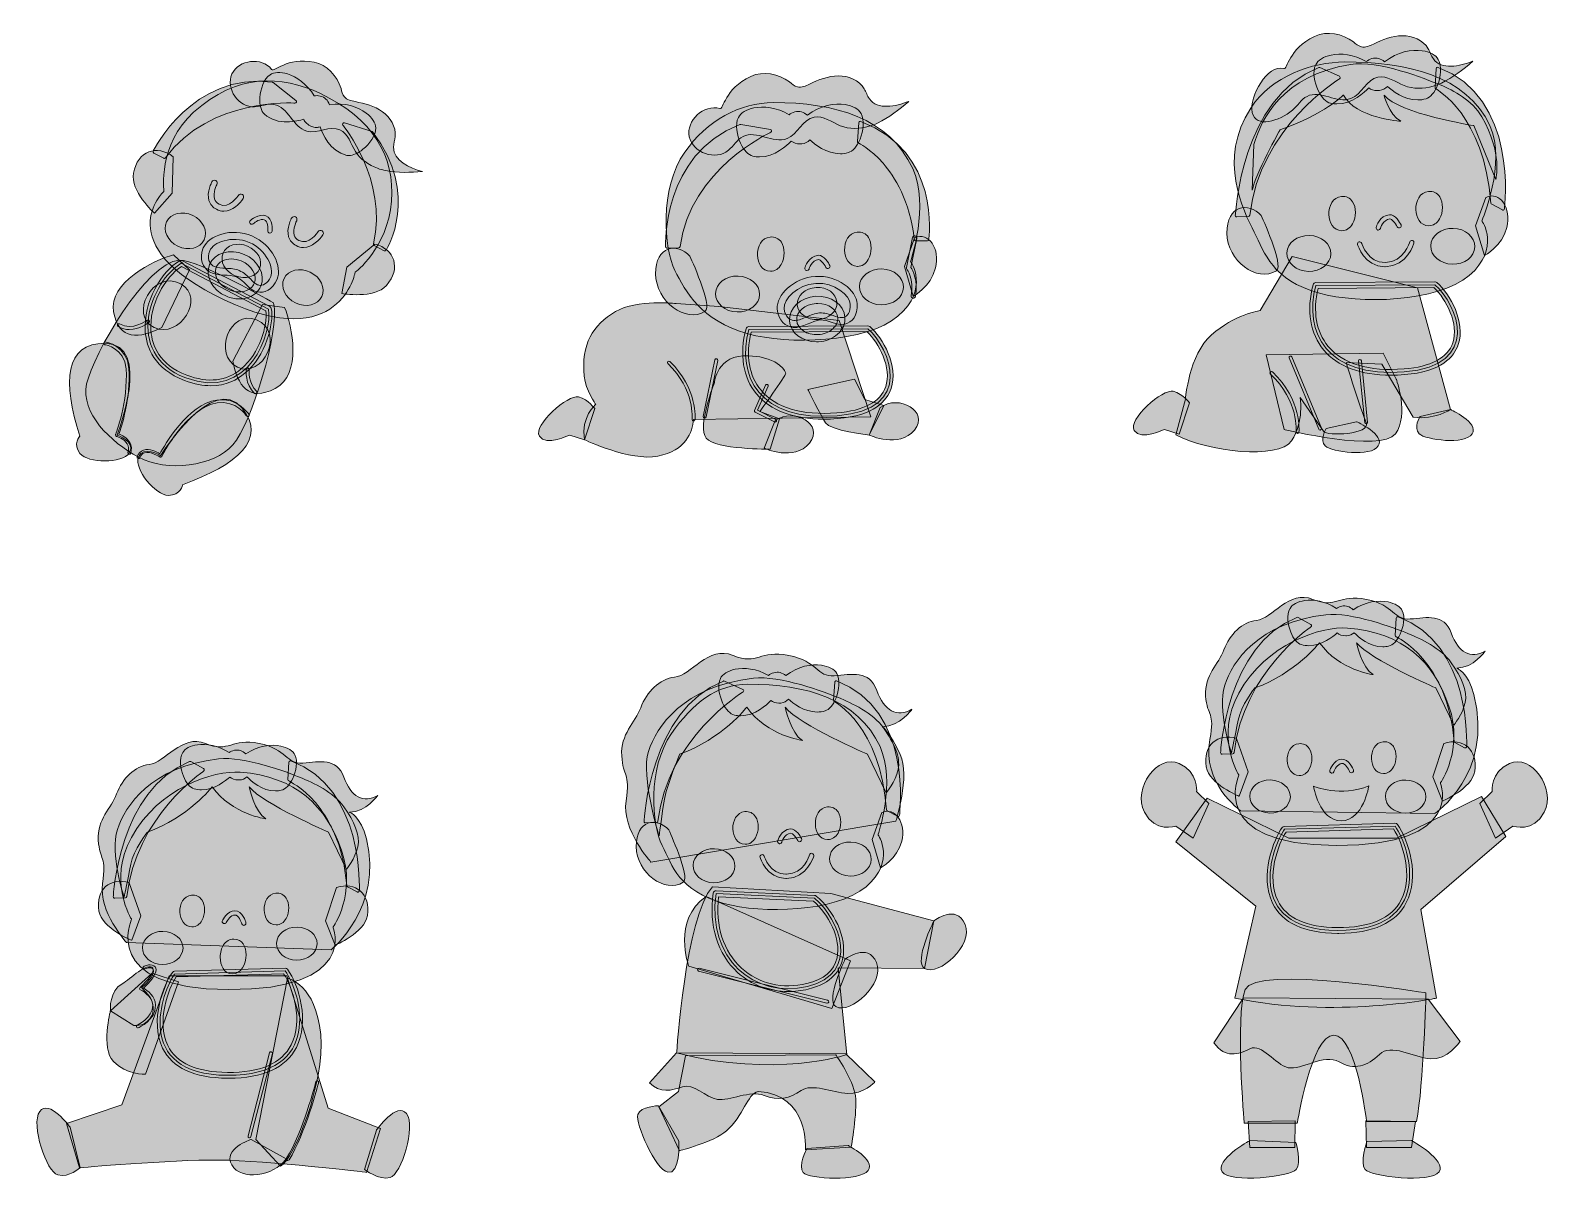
# Model space of a CAD drawing. Header units: inches. Extents: x 39 to 570, y -618 to -217.
import ezdxf

# ---------------------------------------------------------------- set-up
doc = ezdxf.new("R2010")
doc.units = ezdxf.units.IN
doc.header["$MEASUREMENT"] = 0
doc.layers.add('OBJECTS', color=7, linetype='Continuous')

# ---------------------------------------------------------------- blocks, each defined once
blk = doc.blocks.new('block 4')
at = {"layer": 'OBJECTS', "true_color": 0xf4e129}
h = blk.add_hatch(color=2, dxfattribs=at)
h.dxf.hatch_style = 2
edge = h.paths.add_edge_path()
edge.add_spline(control_points=[(101.83, -340.35), (99.17, -340.35), (96.15, -339.83), (92.76, -338.52), (82.19, -334.46), (79.47, -327), (79.06, -321.45), (78.29, -311.28), (84.66, -300.53), (91.08, -296.88), (91.38, -296.71), (91.74, -296.7), (92.04, -296.86), (92.04, -296.86), (122.36, -312.8), (122.36, -312.8), (122.63, -312.94), (122.82, -313.2), (122.88, -313.49), (123.91, -318.84), (120.94, -330), (113.75, -336.02), (111.11, -338.23), (107.18, -340.35), (101.83, -340.35)], knot_values=[0, 0, 0, 0, 1, 1, 1, 2, 2, 2, 3, 3, 3, 4, 4, 4, 5, 5, 5, 6, 6, 6, 7, 7, 7, 8, 8, 8, 8], degree=3, periodic=1)
edge = h.paths.add_edge_path()
edge.add_spline(control_points=[(91.61, -298.9), (85.99, -302.44), (80.37, -312.27), (81.05, -321.3), (81.42, -326.27), (83.88, -332.97), (93.48, -336.66), (100.93, -339.52), (107.32, -338.79), (112.46, -334.49), (118.79, -329.19), (121.65, -319.27), (120.99, -314.34), (120.99, -314.34), (91.61, -298.9), (91.61, -298.9)], knot_values=[0, 0, 0, 0, 1, 1, 1, 2, 2, 2, 3, 3, 3, 4, 4, 4, 5, 5, 5, 5], degree=3, periodic=1)
at = {"layer": 'OBJECTS', "lineweight": 0}
for points, knots in [([(101.83, -340.35), (99.17, -340.35), (96.15, -339.83), (92.76, -338.52), (82.19, -334.46), (79.47, -327), (79.06, -321.45), (78.29, -311.28), (84.66, -300.53), (91.08, -296.88), (91.38, -296.71), (91.74, -296.7), (92.04, -296.86), (92.04, -296.86), (122.36, -312.8), (122.36, -312.8), (122.63, -312.94), (122.82, -313.2), (122.88, -313.49), (123.91, -318.84), (120.94, -330), (113.75, -336.02), (111.11, -338.23), (107.18, -340.35), (101.83, -340.35)], [0, 0, 0, 0, 1, 1, 1, 2, 2, 2, 3, 3, 3, 4, 4, 4, 5, 5, 5, 6, 6, 6, 7, 7, 7, 8, 8, 8, 8]), ([(121.9, -313.68), (123.44, -321.65), (115.22, -346.09), (93.12, -337.59), (71.02, -329.09), (81.3, -303.59), (91.58, -297.75), (91.58, -297.75), (121.9, -313.68), (121.9, -313.68)], [0, 0, 0, 0, 1, 1, 1, 2, 2, 2, 3, 3, 3, 3]), ([(91.61, -298.9), (85.99, -302.44), (80.37, -312.27), (81.05, -321.3), (81.42, -326.27), (83.88, -332.97), (93.48, -336.66), (100.93, -339.52), (107.32, -338.79), (112.46, -334.49), (118.79, -329.19), (121.65, -319.27), (120.99, -314.34), (120.99, -314.34), (91.61, -298.9), (91.61, -298.9)], [0, 0, 0, 0, 1, 1, 1, 2, 2, 2, 3, 3, 3, 4, 4, 4, 5, 5, 5, 5])]:
    blk.add_open_spline(points, degree=3, knots=knots, dxfattribs=at)
blk = doc.blocks.new('block 5')
at = {"layer": 'OBJECTS', "true_color": 0xedccb1}
h = blk.add_hatch(color=254, dxfattribs=at)
h.dxf.hatch_style = 2
edge = h.paths.add_edge_path()
edge.add_spline(control_points=[(140.01, -238.73), (158.1, -247.27), (166.01, -260.52), (164.67, -276.19), (163.26, -292.77), (152.06, -300.85), (152.06, -300.85), (152.06, -300.85), (146.9, -329.52), (106.76, -310.6), (65.68, -291.23), (85.54, -272.75), (85.54, -272.75), (85.54, -272.75), (83.44, -256.31), (95.86, -245.23), (111.04, -231.69), (126.25, -232.23), (140.01, -238.73)], knot_values=[0, 0, 0, 0, 1, 1, 1, 2, 2, 2, 3, 3, 3, 4, 4, 4, 5, 5, 5, 6, 6, 6, 6], degree=3, periodic=1)
h = blk.add_hatch(color=254, dxfattribs=at)
h.dxf.hatch_style = 2
edge = h.paths.add_edge_path()
edge.add_spline(control_points=[(88.73, -260.7), (83.14, -256.34), (76.41, -258.7), (74.96, -266.36), (73.79, -272.62), (82.24, -280.33), (82.24, -280.33), (82.24, -280.33), (88.41, -273.33), (88.41, -273.33), (88.41, -273.33), (88.73, -260.7), (88.73, -260.7)], knot_values=[0, 0, 0, 0, 1, 1, 1, 2, 2, 2, 3, 3, 3, 4, 4, 4, 4], degree=3, periodic=1)
at = {"layer": 'OBJECTS', "true_color": 0x82622c}
h = blk.add_hatch(color=37, dxfattribs=at)
h.dxf.hatch_style = 2
edge = h.paths.add_edge_path()
edge.add_spline(control_points=[(106.37, -279.64), (105.54, -279.64), (104.68, -279.45), (103.81, -278.99), (102.49, -278.3), (101.62, -277.28), (101.22, -275.95), (100.32, -272.98), (102.17, -269.55), (102.25, -269.4), (102.51, -268.92), (103.12, -268.74), (103.6, -269.01), (104.09, -269.27), (104.27, -269.88), (104, -270.36), (103.99, -270.39), (102.47, -273.21), (103.13, -275.37), (103.38, -276.18), (103.9, -276.78), (104.73, -277.22), (108.27, -279.07), (111.42, -274.18), (111.46, -274.13), (111.75, -273.66), (112.37, -273.52), (112.83, -273.82), (113.3, -274.11), (113.44, -274.73), (113.14, -275.2), (112.02, -276.97), (109.43, -279.64), (106.37, -279.64)], knot_values=[0, 0, 0, 0, 1, 1, 1, 2, 2, 2, 3, 3, 3, 4, 4, 4, 5, 5, 5, 6, 6, 6, 7, 7, 7, 8, 8, 8, 9, 9, 9, 10, 10, 10, 11, 11, 11, 11], degree=3, periodic=1)
at = {"layer": 'OBJECTS', "true_color": 0xc88662}
h = blk.add_hatch(color=23, dxfattribs=at)
h.dxf.hatch_style = 2
edge = h.paths.add_edge_path()
edge.add_spline(control_points=[(122.43, -287.26), (122.41, -287.26), (122.38, -287.26), (122.36, -287.26), (121.94, -287.22), (121.64, -286.85), (121.68, -286.44), (121.77, -285.6), (121.72, -283.09), (120.45, -282.63), (119.09, -282.14), (117.23, -283.46), (116.63, -284.01), (116.33, -284.29), (115.85, -284.27), (115.57, -283.96), (115.29, -283.66), (115.31, -283.19), (115.61, -282.9), (115.73, -282.8), (118.46, -280.31), (120.97, -281.22), (123.59, -282.17), (123.19, -286.41), (123.18, -286.59), (123.14, -286.98), (122.81, -287.26), (122.43, -287.26)], knot_values=[0, 0, 0, 0, 1, 1, 1, 2, 2, 2, 3, 3, 3, 4, 4, 4, 5, 5, 5, 6, 6, 6, 7, 7, 7, 8, 8, 8, 9, 9, 9, 9], degree=3, periodic=1)
at = {"layer": 'OBJECTS', "true_color": 0x82622c}
h = blk.add_hatch(color=37, dxfattribs=at)
h.dxf.hatch_style = 2
edge = h.paths.add_edge_path()
edge.add_spline(control_points=[(134.08, -292.25), (133.26, -292.25), (132.4, -292.06), (131.52, -291.61), (130.21, -290.92), (129.34, -289.89), (128.93, -288.56), (128.03, -285.59), (129.88, -282.16), (129.96, -282.02), (130.23, -281.54), (130.84, -281.36), (131.32, -281.62), (131.8, -281.89), (131.98, -282.49), (131.72, -282.98), (131.7, -283.01), (130.19, -285.83), (130.85, -287.99), (131.09, -288.79), (131.62, -289.4), (132.45, -289.83), (135.97, -291.67), (139.04, -286.94), (139.17, -286.74), (139.47, -286.28), (140.09, -286.14), (140.55, -286.44), (141.02, -286.73), (141.15, -287.35), (140.86, -287.81), (139.74, -289.59), (137.15, -292.25), (134.08, -292.25)], knot_values=[0, 0, 0, 0, 1, 1, 1, 2, 2, 2, 3, 3, 3, 4, 4, 4, 5, 5, 5, 6, 6, 6, 7, 7, 7, 8, 8, 8, 9, 9, 9, 10, 10, 10, 11, 11, 11, 11], degree=3, periodic=1)
at = {"layer": 'OBJECTS', "true_color": 0xedccb1}
h = blk.add_hatch(color=254, dxfattribs=at)
h.dxf.hatch_style = 2
edge = h.paths.add_edge_path()
edge.add_spline(control_points=[(158.94, -291.1), (165.82, -292.82), (168.1, -299.58), (162.95, -305.44), (158.75, -310.22), (147.47, -308.3), (147.47, -308.3), (147.47, -308.3), (149.19, -299.13), (149.19, -299.13), (149.19, -299.13), (158.94, -291.1), (158.94, -291.1)], knot_values=[0, 0, 0, 0, 1, 1, 1, 2, 2, 2, 3, 3, 3, 4, 4, 4, 4], degree=3, periodic=1)
at = {"layer": 'OBJECTS', "lineweight": 0}
for points, knots in [([(140.01, -238.73), (158.1, -247.27), (166.01, -260.52), (164.67, -276.19), (163.26, -292.77), (152.06, -300.85), (152.06, -300.85), (152.06, -300.85), (146.9, -329.52), (106.76, -310.6), (65.68, -291.23), (85.54, -272.75), (85.54, -272.75), (85.54, -272.75), (83.44, -256.31), (95.86, -245.23), (111.04, -231.69), (126.25, -232.23), (140.01, -238.73)], [0, 0, 0, 0, 1, 1, 1, 2, 2, 2, 3, 3, 3, 4, 4, 4, 5, 5, 5, 6, 6, 6, 6]), ([(88.73, -260.7), (83.14, -256.34), (76.41, -258.7), (74.96, -266.36), (73.79, -272.62), (82.24, -280.33), (82.24, -280.33), (82.24, -280.33), (88.41, -273.33), (88.41, -273.33), (88.41, -273.33), (88.73, -260.7), (88.73, -260.7)], [0, 0, 0, 0, 1, 1, 1, 2, 2, 2, 3, 3, 3, 4, 4, 4, 4]), ([(106.37, -279.64), (105.54, -279.64), (104.68, -279.45), (103.81, -278.99), (102.49, -278.3), (101.62, -277.28), (101.22, -275.95), (100.32, -272.98), (102.17, -269.55), (102.25, -269.4), (102.51, -268.92), (103.12, -268.74), (103.6, -269.01), (104.09, -269.27), (104.27, -269.88), (104, -270.36), (103.99, -270.39), (102.47, -273.21), (103.13, -275.37), (103.38, -276.18), (103.9, -276.78), (104.73, -277.22), (108.27, -279.07), (111.42, -274.18), (111.46, -274.13), (111.75, -273.66), (112.37, -273.52), (112.83, -273.82), (113.3, -274.11), (113.44, -274.73), (113.14, -275.2), (112.02, -276.97), (109.43, -279.64), (106.37, -279.64)], [0, 0, 0, 0, 1, 1, 1, 2, 2, 2, 3, 3, 3, 4, 4, 4, 5, 5, 5, 6, 6, 6, 7, 7, 7, 8, 8, 8, 9, 9, 9, 10, 10, 10, 11, 11, 11, 11]), ([(122.43, -287.26), (122.41, -287.26), (122.38, -287.26), (122.36, -287.26), (121.94, -287.22), (121.64, -286.85), (121.68, -286.44), (121.77, -285.6), (121.72, -283.09), (120.45, -282.63), (119.09, -282.14), (117.23, -283.46), (116.63, -284.01), (116.33, -284.29), (115.85, -284.27), (115.57, -283.96), (115.29, -283.66), (115.31, -283.19), (115.61, -282.9), (115.73, -282.8), (118.46, -280.31), (120.97, -281.22), (123.59, -282.17), (123.19, -286.41), (123.18, -286.59), (123.14, -286.98), (122.81, -287.26), (122.43, -287.26)], [0, 0, 0, 0, 1, 1, 1, 2, 2, 2, 3, 3, 3, 4, 4, 4, 5, 5, 5, 6, 6, 6, 7, 7, 7, 8, 8, 8, 9, 9, 9, 9]), ([(134.08, -292.25), (133.26, -292.25), (132.4, -292.06), (131.52, -291.61), (130.21, -290.92), (129.34, -289.89), (128.93, -288.56), (128.03, -285.59), (129.88, -282.16), (129.96, -282.02), (130.23, -281.54), (130.84, -281.36), (131.32, -281.62), (131.8, -281.89), (131.98, -282.49), (131.72, -282.98), (131.7, -283.01), (130.19, -285.83), (130.85, -287.99), (131.09, -288.79), (131.62, -289.4), (132.45, -289.83), (135.97, -291.67), (139.04, -286.94), (139.17, -286.74), (139.47, -286.28), (140.09, -286.14), (140.55, -286.44), (141.02, -286.73), (141.15, -287.35), (140.86, -287.81), (139.74, -289.59), (137.15, -292.25), (134.08, -292.25)], [0, 0, 0, 0, 1, 1, 1, 2, 2, 2, 3, 3, 3, 4, 4, 4, 5, 5, 5, 6, 6, 6, 7, 7, 7, 8, 8, 8, 9, 9, 9, 10, 10, 10, 11, 11, 11, 11]), ([(158.94, -291.1), (165.82, -292.82), (168.1, -299.58), (162.95, -305.44), (158.75, -310.22), (147.47, -308.3), (147.47, -308.3), (147.47, -308.3), (149.19, -299.13), (149.19, -299.13), (149.19, -299.13), (158.94, -291.1), (158.94, -291.1)], [0, 0, 0, 0, 1, 1, 1, 2, 2, 2, 3, 3, 3, 4, 4, 4, 4])]:
    blk.add_open_spline(points, degree=3, knots=knots, dxfattribs=at)
blk = doc.blocks.new('block 3')
at = {"layer": 'OBJECTS', "true_color": 0xd88886}
h = blk.add_hatch(color=23, dxfattribs=at)
h.dxf.hatch_style = 2
edge = h.paths.add_edge_path()
edge.add_spline(control_points=[(99.54, -289.6), (98.12, -292.55), (94.04, -293.54), (90.43, -291.8), (86.81, -290.06), (85.03, -286.26), (86.45, -283.31), (87.86, -280.36), (91.94, -279.38), (95.56, -281.12), (99.18, -282.85), (100.96, -286.65), (99.54, -289.6)], knot_values=[0, 0, 0, 0, 1, 1, 1, 2, 2, 2, 3, 3, 3, 4, 4, 4, 4], degree=3, periodic=1)
at = {"layer": 'OBJECTS', "true_color": 0xe6bbd3}
h = blk.add_hatch(color=254, dxfattribs=at)
h.dxf.hatch_style = 2
edge = h.paths.add_edge_path()
edge.add_spline(control_points=[(123.72, -311.56), (125.9, -321.12), (116.06, -353.53), (109.51, -360.96), (102.95, -368.4), (86.55, -370.52), (76.72, -365.21), (66.88, -359.9), (56.5, -349.81), (58.68, -339.71), (60.87, -329.62), (79.45, -297.22), (90.93, -296.69), (97.48, -296.38), (123.72, -311.56), (123.72, -311.56)], knot_values=[0, 0, 0, 0, 1, 1, 1, 2, 2, 2, 3, 3, 3, 4, 4, 4, 5, 5, 5, 5], degree=3, periodic=1)
h = blk.add_hatch(color=254, dxfattribs=at)
h.dxf.hatch_style = 2
edge = h.paths.add_edge_path()
edge.add_spline(control_points=[(88.84, -294.81), (81.99, -296.64), (66.19, -304.59), (68.04, -314.65), (69.88, -324.71), (76.97, -324.04), (84.87, -320.07), (84.87, -320.07), (94.41, -300.01), (94.41, -300.01), (94.41, -300.01), (88.84, -294.81), (88.84, -294.81)], knot_values=[0, 0, 0, 0, 1, 1, 1, 2, 2, 2, 3, 3, 3, 4, 4, 4, 4], degree=3, periodic=1)
at = {"layer": 'OBJECTS', "true_color": 0xedccb1}
h = blk.add_hatch(color=254, dxfattribs=at)
h.dxf.hatch_style = 2
edge = h.paths.add_edge_path()
edge.add_spline(control_points=[(91.45, -304.96), (81.61, -299.62), (73.31, -316.04), (82.14, -320.12), (90.97, -324.2), (100.16, -309.68), (91.45, -304.96)], knot_values=[0, 0, 0, 0, 1, 1, 1, 2, 2, 2, 2], degree=3, periodic=1)
at = {"layer": 'OBJECTS', "true_color": 0xd88886}
h = blk.add_hatch(color=23, dxfattribs=at)
h.dxf.hatch_style = 2
edge = h.paths.add_edge_path()
edge.add_spline(control_points=[(140.45, -309.35), (139.03, -312.3), (134.95, -313.28), (131.33, -311.54), (127.72, -309.81), (125.93, -306.01), (127.35, -303.06), (128.77, -300.11), (132.85, -299.12), (136.46, -300.86), (140.08, -302.6), (141.86, -306.4), (140.45, -309.35)], knot_values=[0, 0, 0, 0, 1, 1, 1, 2, 2, 2, 3, 3, 3, 4, 4, 4, 4], degree=3, periodic=1)
at = {"layer": 'OBJECTS', "true_color": 0xe6bbd3}
h = blk.add_hatch(color=254, dxfattribs=at)
h.dxf.hatch_style = 2
edge = h.paths.add_edge_path()
edge.add_spline(control_points=[(127.54, -313.15), (130.27, -319.53), (133.55, -336.53), (124.26, -341.31), (114.97, -346.09), (111.15, -340.25), (109.51, -331.75), (109.51, -331.75), (119.89, -312.09), (119.89, -312.09), (119.89, -312.09), (127.54, -313.15), (127.54, -313.15)], knot_values=[0, 0, 0, 0, 1, 1, 1, 2, 2, 2, 3, 3, 3, 4, 4, 4, 4], degree=3, periodic=1)
at = {"layer": 'OBJECTS', "true_color": 0xd78aa8}
h = blk.add_hatch(color=223, dxfattribs=at)
h.dxf.hatch_style = 2
edge = h.paths.add_edge_path()
edge.add_spline(control_points=[(73.52, -320.8), (72.25, -320.8), (70.91, -320.5), (69.62, -319.69), (69.39, -319.54), (69.31, -319.23), (69.46, -319), (69.61, -318.76), (69.92, -318.69), (70.15, -318.84), (74.44, -321.54), (79.64, -317.58), (79.69, -317.54), (79.91, -317.37), (80.22, -317.41), (80.39, -317.63), (80.56, -317.85), (80.52, -318.16), (80.3, -318.33), (80.13, -318.46), (77.07, -320.8), (73.52, -320.8)], knot_values=[0, 0, 0, 0, 1, 1, 1, 2, 2, 2, 3, 3, 3, 4, 4, 4, 5, 5, 5, 6, 6, 6, 7, 7, 7, 7], degree=3, periodic=1)
at = {"layer": 'OBJECTS', "true_color": 0xedccb1}
h = blk.add_hatch(color=254, dxfattribs=at)
h.dxf.hatch_style = 2
edge = h.paths.add_edge_path()
edge.add_spline(control_points=[(117.7, -317.4), (128.09, -321.65), (119.89, -338.12), (111.15, -333.87), (102.4, -329.62), (108.51, -313.64), (117.7, -317.4)], knot_values=[0, 0, 0, 0, 1, 1, 1, 2, 2, 2, 2], degree=3, periodic=1)
at = {"layer": 'OBJECTS', "true_color": 0xe6bbd3}
h = blk.add_hatch(color=254, dxfattribs=at)
h.dxf.hatch_style = 2
edge = h.paths.add_edge_path()
edge.add_spline(control_points=[(65.09, -325.6), (51.09, -325.44), (50.16, -338.96), (56.34, -357.86), (56.34, -357.86), (53.66, -360.57), (56.36, -363.92), (59.05, -367.27), (71.08, -367.57), (73.52, -363.69), (75.95, -359.82), (69.24, -357.51), (69.24, -357.51), (69.24, -357.51), (81.75, -325.79), (65.09, -325.6)], knot_values=[0, 0, 0, 0, 1, 1, 1, 2, 2, 2, 3, 3, 3, 4, 4, 4, 5, 5, 5, 5], degree=3, periodic=1)
at = {"layer": 'OBJECTS', "true_color": 0xd78aa8}
h = blk.add_hatch(color=223, dxfattribs=at)
h.dxf.hatch_style = 2
edge = h.paths.add_edge_path()
edge.add_spline(control_points=[(73.52, -364.19), (73.47, -364.19), (73.42, -364.19), (73.37, -364.17), (73.1, -364.09), (72.96, -363.81), (73.04, -363.55), (73.38, -362.44), (73.3, -361.45), (72.82, -360.59), (71.78, -358.71), (69.14, -358), (69.11, -357.99), (68.97, -357.96), (68.85, -357.86), (68.79, -357.73), (68.73, -357.61), (68.72, -357.46), (68.77, -357.32), (68.81, -357.21), (73.19, -345.87), (72.39, -334.44), (71.89, -327.25), (65.29, -326.14), (65.01, -326.1), (64.74, -326.05), (64.55, -325.8), (64.6, -325.53), (64.64, -325.25), (64.88, -325.06), (65.17, -325.11), (65.24, -325.12), (72.83, -326.37), (73.39, -334.37), (74.11, -344.65), (70.73, -354.85), (69.89, -357.19), (70.82, -357.52), (72.74, -358.39), (73.69, -360.09), (74.32, -361.2), (74.42, -362.46), (73.99, -363.84), (73.93, -364.06), (73.73, -364.19), (73.52, -364.19)], knot_values=[0, 0, 0, 0, 1, 1, 1, 2, 2, 2, 3, 3, 3, 4, 4, 4, 5, 5, 5, 6, 6, 6, 7, 7, 7, 8, 8, 8, 9, 9, 9, 10, 10, 10, 11, 11, 11, 12, 12, 12, 13, 13, 13, 14, 14, 14, 15, 15, 15, 15], degree=3, periodic=1)
h = blk.add_hatch(color=223, dxfattribs=at)
h.dxf.hatch_style = 2
edge = h.paths.add_edge_path()
edge.add_spline(control_points=[(117.43, -343.14), (117.31, -343.14), (117.19, -343.09), (117.1, -343.01), (113.67, -339.95), (114.18, -334.83), (114.2, -334.61), (114.23, -334.34), (114.47, -334.14), (114.75, -334.17), (115.03, -334.2), (115.22, -334.45), (115.2, -334.72), (115.19, -334.77), (114.72, -339.55), (117.76, -342.26), (117.97, -342.45), (117.99, -342.76), (117.8, -342.97), (117.71, -343.08), (117.57, -343.14), (117.43, -343.14)], knot_values=[0, 0, 0, 0, 1, 1, 1, 2, 2, 2, 3, 3, 3, 4, 4, 4, 5, 5, 5, 6, 6, 6, 7, 7, 7, 7], degree=3, periodic=1)
at = {"layer": 'OBJECTS', "true_color": 0xe6bbd3}
h = blk.add_hatch(color=254, dxfattribs=at)
h.dxf.hatch_style = 2
edge = h.paths.add_edge_path()
edge.add_spline(control_points=[(112.79, -348.21), (121.53, -358.84), (111.15, -367.87), (92.02, -374.77), (92.02, -374.77), (91.47, -378.49), (87.1, -378.49), (82.73, -378.49), (75.08, -369.46), (76.72, -365.21), (78.36, -360.96), (84.37, -364.68), (84.37, -364.68), (84.37, -364.68), (102.38, -335.57), (112.79, -348.21)], knot_values=[0, 0, 0, 0, 1, 1, 1, 2, 2, 2, 3, 3, 3, 4, 4, 4, 5, 5, 5, 5], degree=3, periodic=1)
at = {"layer": 'OBJECTS', "true_color": 0xd78aa8}
h = blk.add_hatch(color=223, dxfattribs=at)
h.dxf.hatch_style = 2
edge = h.paths.add_edge_path()
edge.add_spline(control_points=[(76.72, -365.71), (76.66, -365.71), (76.6, -365.7), (76.55, -365.68), (76.29, -365.59), (76.15, -365.3), (76.25, -365.04), (76.68, -363.86), (77.41, -363.09), (78.45, -362.75), (80.5, -362.07), (83.11, -363.37), (84.17, -363.98), (85.71, -361.1), (93.81, -346.81), (103.97, -345.33), (111.23, -344.26), (115.08, -350.28), (115.12, -350.34), (115.27, -350.57), (115.2, -350.88), (114.96, -351.03), (114.73, -351.17), (114.42, -351.1), (114.27, -350.87), (114.13, -350.64), (110.73, -345.36), (104.11, -346.32), (93.56, -347.86), (84.9, -364.74), (84.81, -364.91), (84.75, -365.03), (84.63, -365.13), (84.5, -365.16), (84.36, -365.2), (84.21, -365.18), (84.09, -365.1), (84.06, -365.08), (80.88, -363), (78.76, -363.7), (78.02, -363.94), (77.51, -364.49), (77.19, -365.38), (77.11, -365.59), (76.92, -365.71), (76.72, -365.71)], knot_values=[0, 0, 0, 0, 1, 1, 1, 2, 2, 2, 3, 3, 3, 4, 4, 4, 5, 5, 5, 6, 6, 6, 7, 7, 7, 8, 8, 8, 9, 9, 9, 10, 10, 10, 11, 11, 11, 12, 12, 12, 13, 13, 13, 14, 14, 14, 15, 15, 15, 15], degree=3, periodic=1)
at = {"layer": 'OBJECTS', "lineweight": 0}
for points, knots in [([(99.54, -289.6), (98.12, -292.55), (94.04, -293.54), (90.43, -291.8), (86.81, -290.06), (85.03, -286.26), (86.45, -283.31), (87.86, -280.36), (91.94, -279.38), (95.56, -281.12), (99.18, -282.85), (100.96, -286.65), (99.54, -289.6)], [0, 0, 0, 0, 1, 1, 1, 2, 2, 2, 3, 3, 3, 4, 4, 4, 4]), ([(123.72, -311.56), (125.9, -321.12), (116.06, -353.53), (109.51, -360.96), (102.95, -368.4), (86.55, -370.52), (76.72, -365.21), (66.88, -359.9), (56.5, -349.81), (58.68, -339.71), (60.87, -329.62), (79.45, -297.22), (90.93, -296.69), (97.48, -296.38), (123.72, -311.56), (123.72, -311.56)], [0, 0, 0, 0, 1, 1, 1, 2, 2, 2, 3, 3, 3, 4, 4, 4, 5, 5, 5, 5]), ([(88.84, -294.81), (81.99, -296.64), (66.19, -304.59), (68.04, -314.65), (69.88, -324.71), (76.97, -324.04), (84.87, -320.07), (84.87, -320.07), (94.41, -300.01), (94.41, -300.01), (94.41, -300.01), (88.84, -294.81), (88.84, -294.81)], [0, 0, 0, 0, 1, 1, 1, 2, 2, 2, 3, 3, 3, 4, 4, 4, 4]), ([(91.45, -304.96), (81.61, -299.62), (73.31, -316.04), (82.14, -320.12), (90.97, -324.2), (100.16, -309.68), (91.45, -304.96)], [0, 0, 0, 0, 1, 1, 1, 2, 2, 2, 2]), ([(140.45, -309.35), (139.03, -312.3), (134.95, -313.28), (131.33, -311.54), (127.72, -309.81), (125.93, -306.01), (127.35, -303.06), (128.77, -300.11), (132.85, -299.12), (136.46, -300.86), (140.08, -302.6), (141.86, -306.4), (140.45, -309.35)], [0, 0, 0, 0, 1, 1, 1, 2, 2, 2, 3, 3, 3, 4, 4, 4, 4]), ([(127.54, -313.15), (130.27, -319.53), (133.55, -336.53), (124.26, -341.31), (114.97, -346.09), (111.15, -340.25), (109.51, -331.75), (109.51, -331.75), (119.89, -312.09), (119.89, -312.09), (119.89, -312.09), (127.54, -313.15), (127.54, -313.15)], [0, 0, 0, 0, 1, 1, 1, 2, 2, 2, 3, 3, 3, 4, 4, 4, 4]), ([(73.52, -320.8), (72.25, -320.8), (70.91, -320.5), (69.62, -319.69), (69.39, -319.54), (69.31, -319.23), (69.46, -319), (69.61, -318.76), (69.92, -318.69), (70.15, -318.84), (74.44, -321.54), (79.64, -317.58), (79.69, -317.54), (79.91, -317.37), (80.22, -317.41), (80.39, -317.63), (80.56, -317.85), (80.52, -318.16), (80.3, -318.33), (80.13, -318.46), (77.07, -320.8), (73.52, -320.8)], [0, 0, 0, 0, 1, 1, 1, 2, 2, 2, 3, 3, 3, 4, 4, 4, 5, 5, 5, 6, 6, 6, 7, 7, 7, 7]), ([(117.7, -317.4), (128.09, -321.65), (119.89, -338.12), (111.15, -333.87), (102.4, -329.62), (108.51, -313.64), (117.7, -317.4)], [0, 0, 0, 0, 1, 1, 1, 2, 2, 2, 2]), ([(65.09, -325.6), (51.09, -325.44), (50.16, -338.96), (56.34, -357.86), (56.34, -357.86), (53.66, -360.57), (56.36, -363.92), (59.05, -367.27), (71.08, -367.57), (73.52, -363.69), (75.95, -359.82), (69.24, -357.51), (69.24, -357.51), (69.24, -357.51), (81.75, -325.79), (65.09, -325.6)], [0, 0, 0, 0, 1, 1, 1, 2, 2, 2, 3, 3, 3, 4, 4, 4, 5, 5, 5, 5]), ([(73.52, -364.19), (73.47, -364.19), (73.42, -364.19), (73.37, -364.17), (73.1, -364.09), (72.96, -363.81), (73.04, -363.55), (73.38, -362.44), (73.3, -361.45), (72.82, -360.59), (71.78, -358.71), (69.14, -358), (69.11, -357.99), (68.97, -357.96), (68.85, -357.86), (68.79, -357.73), (68.73, -357.61), (68.72, -357.46), (68.77, -357.32), (68.81, -357.21), (73.19, -345.87), (72.39, -334.44), (71.89, -327.25), (65.29, -326.14), (65.01, -326.1), (64.74, -326.05), (64.55, -325.8), (64.6, -325.53), (64.64, -325.25), (64.88, -325.06), (65.17, -325.11), (65.24, -325.12), (72.83, -326.37), (73.39, -334.37), (74.11, -344.65), (70.73, -354.85), (69.89, -357.19), (70.82, -357.52), (72.74, -358.39), (73.69, -360.09), (74.32, -361.2), (74.42, -362.46), (73.99, -363.84), (73.93, -364.06), (73.73, -364.19), (73.52, -364.19)], [0, 0, 0, 0, 1, 1, 1, 2, 2, 2, 3, 3, 3, 4, 4, 4, 5, 5, 5, 6, 6, 6, 7, 7, 7, 8, 8, 8, 9, 9, 9, 10, 10, 10, 11, 11, 11, 12, 12, 12, 13, 13, 13, 14, 14, 14, 15, 15, 15, 15]), ([(117.43, -343.14), (117.31, -343.14), (117.19, -343.09), (117.1, -343.01), (113.67, -339.95), (114.18, -334.83), (114.2, -334.61), (114.23, -334.34), (114.47, -334.14), (114.75, -334.17), (115.03, -334.2), (115.22, -334.45), (115.2, -334.72), (115.19, -334.77), (114.72, -339.55), (117.76, -342.26), (117.97, -342.45), (117.99, -342.76), (117.8, -342.97), (117.71, -343.08), (117.57, -343.14), (117.43, -343.14)], [0, 0, 0, 0, 1, 1, 1, 2, 2, 2, 3, 3, 3, 4, 4, 4, 5, 5, 5, 6, 6, 6, 7, 7, 7, 7]), ([(112.79, -348.21), (121.53, -358.84), (111.15, -367.87), (92.02, -374.77), (92.02, -374.77), (91.47, -378.49), (87.1, -378.49), (82.73, -378.49), (75.08, -369.46), (76.72, -365.21), (78.36, -360.96), (84.37, -364.68), (84.37, -364.68), (84.37, -364.68), (102.38, -335.57), (112.79, -348.21)], [0, 0, 0, 0, 1, 1, 1, 2, 2, 2, 3, 3, 3, 4, 4, 4, 5, 5, 5, 5]), ([(76.72, -365.71), (76.66, -365.71), (76.6, -365.7), (76.55, -365.68), (76.29, -365.59), (76.15, -365.3), (76.25, -365.04), (76.68, -363.86), (77.41, -363.09), (78.45, -362.75), (80.5, -362.07), (83.11, -363.37), (84.17, -363.98), (85.71, -361.1), (93.81, -346.81), (103.97, -345.33), (111.23, -344.26), (115.08, -350.28), (115.12, -350.34), (115.27, -350.57), (115.2, -350.88), (114.96, -351.03), (114.73, -351.17), (114.42, -351.1), (114.27, -350.87), (114.13, -350.64), (110.73, -345.36), (104.11, -346.32), (93.56, -347.86), (84.9, -364.74), (84.81, -364.91), (84.75, -365.03), (84.63, -365.13), (84.5, -365.16), (84.36, -365.2), (84.21, -365.18), (84.09, -365.1), (84.06, -365.08), (80.88, -363), (78.76, -363.7), (78.02, -363.94), (77.51, -364.49), (77.19, -365.38), (77.11, -365.59), (76.92, -365.71), (76.72, -365.71)], [0, 0, 0, 0, 1, 1, 1, 2, 2, 2, 3, 3, 3, 4, 4, 4, 5, 5, 5, 6, 6, 6, 7, 7, 7, 8, 8, 8, 9, 9, 9, 10, 10, 10, 11, 11, 11, 12, 12, 12, 13, 13, 13, 14, 14, 14, 15, 15, 15, 15])]:
    blk.add_open_spline(points, degree=3, knots=knots, dxfattribs=at)
at = {"layer": 'OBJECTS'}
for name in ['block 5', 'block 4']:
    blk.add_blockref(name, (0, 0), dxfattribs=at)
blk = doc.blocks.new('block 6')
at = {"layer": 'OBJECTS', "true_color": 0xd78aa8}
h = blk.add_hatch(color=223, dxfattribs=at)
h.dxf.hatch_style = 2
edge = h.paths.add_edge_path()
edge.add_spline(control_points=[(123.53, -234.89), (123.46, -234.83), (123.38, -234.79), (123.29, -234.78), (95.47, -231.12), (81.93, -258.5), (81.8, -258.78), (81.68, -259.03), (81.78, -259.32), (82.02, -259.44), (82.02, -259.44), (85.49, -261.23), (85.49, -261.23), (85.57, -261.27), (85.64, -261.28), (85.72, -261.28), (85.88, -261.28), (86.03, -261.21), (86.12, -261.08), (101.57, -240), (130.82, -242.02), (131.11, -242.04), (131.34, -242.06), (131.54, -241.93), (131.62, -241.72), (131.7, -241.52), (131.63, -241.29), (131.46, -241.15), (131.46, -241.15), (123.53, -234.89), (123.53, -234.89)], knot_values=[0, 0, 0, 0, 1, 1, 1, 2, 2, 2, 3, 3, 3, 4, 4, 4, 5, 5, 5, 6, 6, 6, 7, 7, 7, 8, 8, 8, 9, 9, 9, 10, 10, 10, 10], degree=3, periodic=1)
h = blk.add_hatch(color=223, dxfattribs=at)
h.dxf.hatch_style = 2
edge = h.paths.add_edge_path()
edge.add_spline(control_points=[(158.2, -252.1), (158.14, -252.02), (158.05, -251.96), (157.95, -251.93), (157.95, -251.93), (148.32, -248.89), (148.32, -248.89), (148.11, -248.82), (147.88, -248.9), (147.75, -249.09), (147.63, -249.27), (147.64, -249.51), (147.78, -249.69), (147.94, -249.87), (163.53, -268.83), (158.45, -290.99), (158.4, -291.21), (158.5, -291.43), (158.7, -291.54), (158.7, -291.54), (162.12, -293.41), (162.12, -293.41), (162.2, -293.45), (162.28, -293.47), (162.36, -293.47), (162.53, -293.47), (162.69, -293.39), (162.78, -293.24), (162.91, -293.05), (174.95, -273.93), (158.2, -252.1)], knot_values=[0, 0, 0, 0, 1, 1, 1, 2, 2, 2, 3, 3, 3, 4, 4, 4, 5, 5, 5, 6, 6, 6, 7, 7, 7, 8, 8, 8, 9, 9, 9, 10, 10, 10, 10], degree=3, periodic=1)
at = {"layer": 'OBJECTS', "lineweight": 0}
for points in [[(123.53, -234.89), (123.46, -234.83), (123.38, -234.79), (123.29, -234.78), (95.47, -231.12), (81.93, -258.5), (81.8, -258.78), (81.68, -259.03), (81.78, -259.32), (82.02, -259.44), (82.02, -259.44), (85.49, -261.23), (85.49, -261.23), (85.57, -261.27), (85.64, -261.28), (85.72, -261.28), (85.88, -261.28), (86.03, -261.21), (86.12, -261.08), (101.57, -240), (130.82, -242.02), (131.11, -242.04), (131.34, -242.06), (131.54, -241.93), (131.62, -241.72), (131.7, -241.52), (131.63, -241.29), (131.46, -241.15), (131.46, -241.15), (123.53, -234.89), (123.53, -234.89)], [(158.2, -252.1), (158.14, -252.02), (158.05, -251.96), (157.95, -251.93), (157.95, -251.93), (148.32, -248.89), (148.32, -248.89), (148.11, -248.82), (147.88, -248.9), (147.75, -249.09), (147.63, -249.27), (147.64, -249.51), (147.78, -249.69), (147.94, -249.87), (163.53, -268.83), (158.45, -290.99), (158.4, -291.21), (158.5, -291.43), (158.7, -291.54), (158.7, -291.54), (162.12, -293.41), (162.12, -293.41), (162.2, -293.45), (162.28, -293.47), (162.36, -293.47), (162.53, -293.47), (162.69, -293.39), (162.78, -293.24), (162.91, -293.05), (174.95, -273.93), (158.2, -252.1)]]:
    blk.add_open_spline(points, degree=3, knots=[0, 0, 0, 0, 1, 1, 1, 2, 2, 2, 3, 3, 3, 4, 4, 4, 5, 5, 5, 6, 6, 6, 7, 7, 7, 8, 8, 8, 9, 9, 9, 10, 10, 10, 10], dxfattribs=at)
blk = doc.blocks.new('block 8')
at = {"layer": 'OBJECTS', "true_color": 0xd78aa8}
h = blk.add_hatch(color=223, dxfattribs=at)
h.dxf.hatch_style = 2
edge = h.paths.add_edge_path()
edge.add_spline(control_points=[(124.93, -303.33), (123.36, -307.01), (120.37, -308.31), (117.94, -307.72), (114.93, -307), (113.42, -303.62), (110.82, -302.52), (108.41, -301.49), (104.17, -302.42), (101.31, -300.68), (99.25, -299.42), (97.62, -296.24), (99.23, -292.44), (101.09, -288.06), (109.06, -285.25), (116.16, -288.26), (123.25, -291.27), (126.78, -298.95), (124.93, -303.33)], knot_values=[0, 0, 0, 0, 1, 1, 1, 2, 2, 2, 3, 3, 3, 4, 4, 4, 5, 5, 5, 6, 6, 6, 6], degree=3, periodic=1)
at = {"layer": 'OBJECTS', "true_color": 0xe6bbd3}
h = blk.add_hatch(color=254, dxfattribs=at)
h.dxf.hatch_style = 2
edge = h.paths.add_edge_path()
edge.add_spline(control_points=[(118.09, -305.23), (117.26, -304.87), (116.46, -304.07), (115.61, -303.21), (114.56, -302.16), (113.37, -300.96), (111.77, -300.28), (110.35, -299.68), (108.71, -299.58), (107.12, -299.49), (105.66, -299.4), (104.16, -299.32), (103.06, -298.85), (102.88, -298.78), (102.72, -298.69), (102.58, -298.6), (101.52, -297.96), (100.34, -296.03), (101.47, -293.39), (102.7, -290.48), (109.15, -287.93), (115.21, -290.5), (121.26, -293.06), (123.92, -299.48), (122.69, -302.38), (121.63, -304.88), (119.83, -305.68), (118.51, -305.36), (118.37, -305.33), (118.23, -305.28), (118.09, -305.23)], knot_values=[0, 0, 0, 0, 1, 1, 1, 2, 2, 2, 3, 3, 3, 4, 4, 4, 5, 5, 5, 6, 6, 6, 7, 7, 7, 8, 8, 8, 9, 9, 9, 10, 10, 10, 10], degree=3, periodic=1)
at = {"layer": 'OBJECTS', "lineweight": 0}
for points, knots in [([(124.93, -303.33), (123.36, -307.01), (120.37, -308.31), (117.94, -307.72), (114.93, -307), (113.42, -303.62), (110.82, -302.52), (108.41, -301.49), (104.17, -302.42), (101.31, -300.68), (99.25, -299.42), (97.62, -296.24), (99.23, -292.44), (101.09, -288.06), (109.06, -285.25), (116.16, -288.26), (123.25, -291.27), (126.78, -298.95), (124.93, -303.33)], [0, 0, 0, 0, 1, 1, 1, 2, 2, 2, 3, 3, 3, 4, 4, 4, 5, 5, 5, 6, 6, 6, 6]), ([(118.09, -305.23), (117.26, -304.87), (116.46, -304.07), (115.61, -303.21), (114.56, -302.16), (113.37, -300.96), (111.77, -300.28), (110.35, -299.68), (108.71, -299.58), (107.12, -299.49), (105.66, -299.4), (104.16, -299.32), (103.06, -298.85), (102.88, -298.78), (102.72, -298.69), (102.58, -298.6), (101.52, -297.96), (100.34, -296.03), (101.47, -293.39), (102.7, -290.48), (109.15, -287.93), (115.21, -290.5), (121.26, -293.06), (123.92, -299.48), (122.69, -302.38), (121.63, -304.88), (119.83, -305.68), (118.51, -305.36), (118.37, -305.33), (118.23, -305.28), (118.09, -305.23)], [0, 0, 0, 0, 1, 1, 1, 2, 2, 2, 3, 3, 3, 4, 4, 4, 5, 5, 5, 6, 6, 6, 7, 7, 7, 8, 8, 8, 9, 9, 9, 10, 10, 10, 10])]:
    blk.add_open_spline(points, degree=3, knots=knots, dxfattribs=at)
blk = doc.blocks.new('block 7')
at = {"layer": 'OBJECTS', "true_color": 0xf4e129}
h = blk.add_hatch(color=2, dxfattribs=at)
h.dxf.hatch_style = 2
edge = h.paths.add_edge_path()
edge.add_spline(control_points=[(118.85, -299.64), (117.65, -302.48), (113.82, -303.57), (110.3, -302.08), (106.78, -300.59), (104.91, -297.08), (106.11, -294.24), (107.31, -291.4), (111.14, -290.31), (114.66, -291.8), (118.17, -293.29), (120.05, -296.8), (118.85, -299.64)], knot_values=[0, 0, 0, 0, 1, 1, 1, 2, 2, 2, 3, 3, 3, 4, 4, 4, 4], degree=3, periodic=1)
at = {"layer": 'OBJECTS', "true_color": 0xe8b62f}
h = blk.add_hatch(color=40, dxfattribs=at)
h.dxf.hatch_style = 2
edge = h.paths.add_edge_path()
edge.add_spline(control_points=[(111.71, -310.16), (110.23, -310.16), (108.71, -309.85), (107.27, -309.24), (102.36, -307.16), (99.76, -302.2), (101.46, -298.18), (103.16, -294.16), (108.54, -292.58), (113.45, -294.66), (118.35, -296.73), (120.96, -301.7), (119.25, -305.72), (119.25, -305.72), (119.25, -305.72), (119.25, -305.72), (118.41, -307.72), (116.66, -309.17), (114.33, -309.82), (113.49, -310.05), (112.6, -310.16), (111.71, -310.16)], knot_values=[0, 0, 0, 0, 1, 1, 1, 2, 2, 2, 3, 3, 3, 4, 4, 4, 5, 5, 5, 6, 6, 6, 7, 7, 7, 7], degree=3, periodic=1)
edge = h.paths.add_edge_path()
edge.add_spline(control_points=[(108.99, -296.23), (106.61, -296.23), (104.55, -297.28), (103.76, -299.15), (102.6, -301.9), (104.61, -305.4), (108.24, -306.94), (110.05, -307.7), (111.98, -307.87), (113.66, -307.41), (115.24, -306.97), (116.41, -306.02), (116.95, -304.74), (118.12, -301.99), (116.11, -298.5), (112.47, -296.96), (111.31, -296.46), (110.11, -296.23), (108.99, -296.23)], knot_values=[0, 0, 0, 0, 1, 1, 1, 2, 2, 2, 3, 3, 3, 4, 4, 4, 5, 5, 5, 6, 6, 6, 6], degree=3, periodic=1)
edge = h.paths.add_edge_path()
edge.add_spline(control_points=[(118.1, -305.23), (118.1, -305.23), (118.11, -305.23), (118.11, -305.23), (118.11, -305.23), (118.1, -305.23), (118.1, -305.23)], knot_values=[0, 0, 0, 0, 1, 1, 1, 2, 2, 2, 2], degree=3, periodic=1)
at = {"layer": 'OBJECTS', "lineweight": 0}
for points, knots in [([(118.85, -299.64), (117.65, -302.48), (113.82, -303.57), (110.3, -302.08), (106.78, -300.59), (104.91, -297.08), (106.11, -294.24), (107.31, -291.4), (111.14, -290.31), (114.66, -291.8), (118.17, -293.29), (120.05, -296.8), (118.85, -299.64)], [0, 0, 0, 0, 1, 1, 1, 2, 2, 2, 3, 3, 3, 4, 4, 4, 4]), ([(111.71, -310.16), (110.23, -310.16), (108.71, -309.85), (107.27, -309.24), (102.36, -307.16), (99.76, -302.2), (101.46, -298.18), (103.16, -294.16), (108.54, -292.58), (113.45, -294.66), (118.35, -296.73), (120.96, -301.7), (119.25, -305.72), (119.25, -305.72), (119.25, -305.72), (119.25, -305.72), (118.41, -307.72), (116.66, -309.17), (114.33, -309.82), (113.49, -310.05), (112.6, -310.16), (111.71, -310.16)], [0, 0, 0, 0, 1, 1, 1, 2, 2, 2, 3, 3, 3, 4, 4, 4, 5, 5, 5, 6, 6, 6, 7, 7, 7, 7]), ([(108.99, -296.23), (106.61, -296.23), (104.55, -297.28), (103.76, -299.15), (102.6, -301.9), (104.61, -305.4), (108.24, -306.94), (110.05, -307.7), (111.98, -307.87), (113.66, -307.41), (115.24, -306.97), (116.41, -306.02), (116.95, -304.74), (118.12, -301.99), (116.11, -298.5), (112.47, -296.96), (111.31, -296.46), (110.11, -296.23), (108.99, -296.23)], [0, 0, 0, 0, 1, 1, 1, 2, 2, 2, 3, 3, 3, 4, 4, 4, 5, 5, 5, 6, 6, 6, 6]), ([(118.1, -305.23), (118.1, -305.23), (118.11, -305.23), (118.11, -305.23), (118.11, -305.23), (118.1, -305.23), (118.1, -305.23)], [0, 0, 0, 0, 1, 1, 1, 2, 2, 2, 2])]:
    blk.add_open_spline(points, degree=3, knots=knots, dxfattribs=at)
at = {"layer": 'OBJECTS'}
blk.add_blockref('block 8', (0, 0), dxfattribs=at)
blk = doc.blocks.new('block 2')
at = {"layer": 'OBJECTS', "true_color": 0xac803c}
h = blk.add_hatch(color=45, dxfattribs=at)
h.dxf.hatch_style = 2
edge = h.paths.add_edge_path()
edge.add_spline(control_points=[(159.86, -264.72), (156.74, -263.58), (153.91, -261.65), (152.17, -258.86), (150.5, -256.2), (149.64, -252.64), (146.78, -251.34), (143.22, -249.73), (139.02, -252.78), (135.24, -251.77), (130.39, -250.48), (128.76, -243.34), (123.81, -242.49), (121.57, -242.11), (119.36, -243.2), (117.1, -243.34), (111.55, -243.69), (106.92, -236.97), (109.22, -231.91), (111.53, -226.85), (119.64, -225.94), (123.02, -230.35), (123.84, -231.44), (128.15, -225.94), (137.76, -227.8), (142.25, -228.66), (145.84, -232.6), (147.14, -236.99), (147.44, -237.99), (147.64, -239.08), (148.32, -239.88), (149.22, -240.96), (150.73, -241.25), (152.12, -241.52), (155.44, -242.16), (158.81, -243.05), (161.55, -245.02), (164.3, -247), (166.32, -250.28), (165.97, -253.64), (165.84, -254.89), (165.39, -256.11), (165.38, -257.37), (165.33, -262.14), (170.92, -264.62), (175.52, -265.87), (171.25, -266.14), (166.92, -266.41), (162.73, -265.53), (161.76, -265.33), (160.8, -265.06), (159.86, -264.72)], knot_values=[0, 0, 0, 0, 1, 1, 1, 2, 2, 2, 3, 3, 3, 4, 4, 4, 5, 5, 5, 6, 6, 6, 7, 7, 7, 8, 8, 8, 9, 9, 9, 10, 10, 10, 11, 11, 11, 12, 12, 12, 13, 13, 13, 14, 14, 14, 15, 15, 15, 16, 16, 16, 17, 17, 17, 17], degree=3, periodic=1)
at = {"layer": 'OBJECTS', "true_color": 0xd78aa8}
h = blk.add_hatch(color=223, dxfattribs=at)
h.dxf.hatch_style = 2
edge = h.paths.add_edge_path()
edge.add_spline(control_points=[(155.91, -245.52), (153.16, -243.43), (148.44, -241.67), (143.1, -242.59), (142.6, -241.04), (141.48, -239.97), (139.9, -239.59), (139.14, -239.4), (138.43, -239.4), (137.79, -239.53), (135.37, -235.32), (131.6, -232.84), (128.56, -231.88), (126.08, -231.11), (123.85, -231.21), (122.45, -232.17), (120.3, -233.64), (119.15, -237.21), (118.96, -240.09), (118.78, -242.75), (119.35, -244.87), (120.5, -245.9), (122.83, -247.98), (125.73, -248.58), (128.31, -248.58), (130.85, -248.58), (133.09, -248), (134.17, -247.66), (134.67, -248.69), (135.53, -249.58), (136.86, -250.14), (137.44, -250.39), (138.02, -250.51), (138.58, -250.51), (139.02, -250.51), (139.45, -250.43), (139.86, -250.28), (140.66, -252.64), (143.28, -258.87), (149.14, -260.21), (149.37, -260.26), (149.62, -260.29), (149.89, -260.29), (151.29, -260.29), (153.02, -259.52), (154.77, -258.1), (157.01, -256.28), (159.26, -253.28), (159.21, -250.67), (159.18, -248.97), (157.98, -247.09), (155.91, -245.52)], knot_values=[0, 0, 0, 0, 1, 1, 1, 2, 2, 2, 3, 3, 3, 4, 4, 4, 5, 5, 5, 6, 6, 6, 7, 7, 7, 8, 8, 8, 9, 9, 9, 10, 10, 10, 11, 11, 11, 12, 12, 12, 13, 13, 13, 14, 14, 14, 15, 15, 15, 16, 16, 16, 17, 17, 17, 17], degree=3, periodic=1)
at = {"layer": 'OBJECTS', "lineweight": 0}
for points in [[(159.86, -264.72), (156.74, -263.58), (153.91, -261.65), (152.17, -258.86), (150.5, -256.2), (149.64, -252.64), (146.78, -251.34), (143.22, -249.73), (139.02, -252.78), (135.24, -251.77), (130.39, -250.48), (128.76, -243.34), (123.81, -242.49), (121.57, -242.11), (119.36, -243.2), (117.1, -243.34), (111.55, -243.69), (106.92, -236.97), (109.22, -231.91), (111.53, -226.85), (119.64, -225.94), (123.02, -230.35), (123.84, -231.44), (128.15, -225.94), (137.76, -227.8), (142.25, -228.66), (145.84, -232.6), (147.14, -236.99), (147.44, -237.99), (147.64, -239.08), (148.32, -239.88), (149.22, -240.96), (150.73, -241.25), (152.12, -241.52), (155.44, -242.16), (158.81, -243.05), (161.55, -245.02), (164.3, -247), (166.32, -250.28), (165.97, -253.64), (165.84, -254.89), (165.39, -256.11), (165.38, -257.37), (165.33, -262.14), (170.92, -264.62), (175.52, -265.87), (171.25, -266.14), (166.92, -266.41), (162.73, -265.53), (161.76, -265.33), (160.8, -265.06), (159.86, -264.72)], [(155.91, -245.52), (153.16, -243.43), (148.44, -241.67), (143.1, -242.59), (142.6, -241.04), (141.48, -239.97), (139.9, -239.59), (139.14, -239.4), (138.43, -239.4), (137.79, -239.53), (135.37, -235.32), (131.6, -232.84), (128.56, -231.88), (126.08, -231.11), (123.85, -231.21), (122.45, -232.17), (120.3, -233.64), (119.15, -237.21), (118.96, -240.09), (118.78, -242.75), (119.35, -244.87), (120.5, -245.9), (122.83, -247.98), (125.73, -248.58), (128.31, -248.58), (130.85, -248.58), (133.09, -248), (134.17, -247.66), (134.67, -248.69), (135.53, -249.58), (136.86, -250.14), (137.44, -250.39), (138.02, -250.51), (138.58, -250.51), (139.02, -250.51), (139.45, -250.43), (139.86, -250.28), (140.66, -252.64), (143.28, -258.87), (149.14, -260.21), (149.37, -260.26), (149.62, -260.29), (149.89, -260.29), (151.29, -260.29), (153.02, -259.52), (154.77, -258.1), (157.01, -256.28), (159.26, -253.28), (159.21, -250.67), (159.18, -248.97), (157.98, -247.09), (155.91, -245.52)]]:
    blk.add_open_spline(points, degree=3, knots=[0, 0, 0, 0, 1, 1, 1, 2, 2, 2, 3, 3, 3, 4, 4, 4, 5, 5, 5, 6, 6, 6, 7, 7, 7, 8, 8, 8, 9, 9, 9, 10, 10, 10, 11, 11, 11, 12, 12, 12, 13, 13, 13, 14, 14, 14, 15, 15, 15, 16, 16, 16, 17, 17, 17, 17], dxfattribs=at)
at = {"layer": 'OBJECTS'}
for name in ['block 3', 'block 6', 'block 7']:
    blk.add_blockref(name, (0, 0), dxfattribs=at)
blk = doc.blocks.new('block 11')
at = {"layer": 'OBJECTS', "true_color": 0xf4e129}
h = blk.add_hatch(color=2, dxfattribs=at)
h.dxf.hatch_style = 2
edge = h.paths.add_edge_path()
edge.add_spline(control_points=[(315.05, -351.97), (304.5, -351.97), (296.47, -348.98), (291.68, -343.22), (286.93, -337.52), (285.62, -329.45), (287.99, -320.5), (288.1, -320.07), (288.5, -319.76), (288.95, -319.76), (288.95, -319.76), (330.37, -319.5), (330.37, -319.5), (330.65, -319.53), (330.85, -319.59), (331.04, -319.75), (335.59, -323.8), (341.11, -333.44), (338.46, -341.31), (337.04, -345.54), (332.64, -350.8), (319.78, -351.78), (318.15, -351.91), (316.58, -351.97), (315.05, -351.97)], knot_values=[0, 0, 0, 0, 1, 1, 1, 2, 2, 2, 3, 3, 3, 4, 4, 4, 5, 5, 5, 6, 6, 6, 7, 7, 7, 8, 8, 8, 8], degree=3, periodic=1)
edge = h.paths.add_edge_path()
edge.add_spline(control_points=[(289.73, -321.75), (287.79, -329.76), (289.02, -336.9), (293.21, -341.94), (298.27, -348.02), (307.4, -350.73), (319.62, -349.79), (328.94, -349.07), (334.8, -345.92), (336.57, -340.67), (338.77, -334.11), (334.24, -325.47), (329.99, -321.51), (329.99, -321.51), (289.73, -321.75), (289.73, -321.75)], knot_values=[0, 0, 0, 0, 1, 1, 1, 2, 2, 2, 3, 3, 3, 4, 4, 4, 5, 5, 5, 5], degree=3, periodic=1)
at = {"layer": 'OBJECTS', "lineweight": 0}
for points, knots in [([(330.37, -320.5), (338.07, -327.33), (346.95, -348.69), (319.7, -350.79), (292.45, -352.88), (284.65, -336.98), (288.95, -320.76), (288.95, -320.76), (330.37, -320.5), (330.37, -320.5)], [0, 0, 0, 0, 1, 1, 1, 2, 2, 2, 3, 3, 3, 3]), ([(315.05, -351.97), (304.5, -351.97), (296.47, -348.98), (291.68, -343.22), (286.93, -337.52), (285.62, -329.45), (287.99, -320.5), (288.1, -320.07), (288.5, -319.76), (288.95, -319.76), (288.95, -319.76), (330.37, -319.5), (330.37, -319.5), (330.65, -319.53), (330.85, -319.59), (331.04, -319.75), (335.59, -323.8), (341.11, -333.44), (338.46, -341.31), (337.04, -345.54), (332.64, -350.8), (319.78, -351.78), (318.15, -351.91), (316.58, -351.97), (315.05, -351.97)], [0, 0, 0, 0, 1, 1, 1, 2, 2, 2, 3, 3, 3, 4, 4, 4, 5, 5, 5, 6, 6, 6, 7, 7, 7, 8, 8, 8, 8]), ([(289.73, -321.75), (287.79, -329.76), (289.02, -336.9), (293.21, -341.94), (298.27, -348.02), (307.4, -350.73), (319.62, -349.79), (328.94, -349.07), (334.8, -345.92), (336.57, -340.67), (338.77, -334.11), (334.24, -325.47), (329.99, -321.51), (329.99, -321.51), (289.73, -321.75), (289.73, -321.75)], [0, 0, 0, 0, 1, 1, 1, 2, 2, 2, 3, 3, 3, 4, 4, 4, 5, 5, 5, 5])]:
    blk.add_open_spline(points, degree=3, knots=knots, dxfattribs=at)
blk = doc.blocks.new('block 15')
at = {"layer": 'OBJECTS', "true_color": 0x82622c}
h = blk.add_hatch(color=37, dxfattribs=at)
h.dxf.hatch_style = 2
edge = h.paths.add_edge_path()
edge.add_spline(control_points=[(296.4, -288.62), (293.39, -288.88), (291.91, -292.01), (292, -294.95), (292.09, -297.69), (293.51, -300.48), (296.47, -300.55), (296.5, -300.55), (296.53, -300.55), (296.57, -300.55), (298.08, -300.55), (299.39, -299.7), (300.26, -298.14), (301.56, -295.82), (301.57, -292.44), (300.29, -290.46), (299.41, -289.11), (298.07, -288.48), (296.4, -288.62)], knot_values=[0, 0, 0, 0, 1, 1, 1, 2, 2, 2, 3, 3, 3, 4, 4, 4, 5, 5, 5, 6, 6, 6, 6], degree=3, periodic=1)
h = blk.add_hatch(color=37, dxfattribs=at)
h.dxf.hatch_style = 2
edge = h.paths.add_edge_path()
edge.add_spline(control_points=[(330.55, -288.73), (329.68, -287.38), (328.33, -286.75), (326.67, -286.9), (323.66, -287.16), (322.18, -290.28), (322.27, -293.23), (322.36, -295.97), (323.78, -298.76), (326.74, -298.83), (326.77, -298.83), (326.8, -298.83), (326.83, -298.83), (328.35, -298.83), (329.66, -297.98), (330.53, -296.42), (331.83, -294.09), (331.84, -290.72), (330.55, -288.73)], knot_values=[0, 0, 0, 0, 1, 1, 1, 2, 2, 2, 3, 3, 3, 4, 4, 4, 5, 5, 5, 6, 6, 6, 6], degree=3, periodic=1)
at = {"layer": 'OBJECTS', "lineweight": 0}
for points in [[(296.4, -288.62), (293.39, -288.88), (291.91, -292.01), (292, -294.95), (292.09, -297.69), (293.51, -300.48), (296.47, -300.55), (296.5, -300.55), (296.53, -300.55), (296.57, -300.55), (298.08, -300.55), (299.39, -299.7), (300.26, -298.14), (301.56, -295.82), (301.57, -292.44), (300.29, -290.46), (299.41, -289.11), (298.07, -288.48), (296.4, -288.62)], [(330.55, -288.73), (329.68, -287.38), (328.33, -286.75), (326.67, -286.9), (323.66, -287.16), (322.18, -290.28), (322.27, -293.23), (322.36, -295.97), (323.78, -298.76), (326.74, -298.83), (326.77, -298.83), (326.8, -298.83), (326.83, -298.83), (328.35, -298.83), (329.66, -297.98), (330.53, -296.42), (331.83, -294.09), (331.84, -290.72), (330.55, -288.73)]]:
    blk.add_open_spline(points, degree=3, knots=[0, 0, 0, 0, 1, 1, 1, 2, 2, 2, 3, 3, 3, 4, 4, 4, 5, 5, 5, 6, 6, 6, 6], dxfattribs=at)
blk = doc.blocks.new('block 14')
at = {"layer": 'OBJECTS', "true_color": 0xedccb1}
h = blk.add_hatch(color=254, dxfattribs=at)
h.dxf.hatch_style = 2
edge = h.paths.add_edge_path()
edge.add_spline(control_points=[(297.52, -241.86), (318.71, -241.81), (337.9, -247.2), (345.96, -264.75), (351.88, -277.62), (345.22, -297.09), (345.22, -297.09), (345.22, -297.09), (351.95, -306.66), (340.85, -316.11), (329.75, -325.57), (302.49, -326.12), (288.72, -322.27), (272.2, -317.65), (266.99, -307.65), (263.23, -300.21), (259.47, -292.77), (257.73, -271.95), (266.69, -259.09), (274.37, -248.07), (286.03, -241.89), (297.52, -241.86)], knot_values=[0, 0, 0, 0, 1, 1, 1, 2, 2, 2, 3, 3, 3, 4, 4, 4, 5, 5, 5, 6, 6, 6, 7, 7, 7, 7], degree=3, periodic=1)
h = blk.add_hatch(color=254, dxfattribs=at)
h.dxf.hatch_style = 2
edge = h.paths.add_edge_path()
edge.add_spline(control_points=[(268.48, -295.3), (264.06, -290.36), (256.47, -291.7), (256.55, -301.37), (256.63, -311.05), (267.05, -318.74), (273.78, -314.47), (276.54, -312.72), (268.48, -295.3), (268.48, -295.3)], knot_values=[0, 0, 0, 0, 1, 1, 1, 2, 2, 2, 3, 3, 3, 3], degree=3, periodic=1)
h = blk.add_hatch(color=254, dxfattribs=at)
h.dxf.hatch_style = 2
edge = h.paths.add_edge_path()
edge.add_spline(control_points=[(346.61, -288.94), (351.5, -286.63), (355.59, -292.77), (353.93, -299.38), (352.27, -305.99), (346.15, -309.18), (346.15, -309.18), (346.15, -309.18), (343.06, -298.83), (343.06, -298.83), (343.06, -298.83), (346.61, -288.94), (346.61, -288.94)], knot_values=[0, 0, 0, 0, 1, 1, 1, 2, 2, 2, 3, 3, 3, 4, 4, 4, 4], degree=3, periodic=1)
at = {"layer": 'OBJECTS', "true_color": 0xc88662}
h = blk.add_hatch(color=23, dxfattribs=at)
h.dxf.hatch_style = 2
edge = h.paths.add_edge_path()
edge.add_spline(control_points=[(309.19, -300.31), (309.12, -300.31), (309.06, -300.3), (308.99, -300.28), (308.59, -300.17), (308.36, -299.76), (308.47, -299.36), (308.51, -299.2), (309.64, -295.25), (313.15, -294.98), (315.07, -294.82), (316.8, -297.86), (317.12, -298.47), (317.32, -298.83), (317.18, -299.29), (316.82, -299.48), (316.45, -299.68), (316, -299.54), (315.8, -299.18), (315.09, -297.86), (313.84, -296.46), (313.27, -296.47), (310.81, -296.66), (309.92, -299.73), (309.91, -299.76), (309.82, -300.09), (309.52, -300.31), (309.19, -300.31)], knot_values=[0, 0, 0, 0, 1, 1, 1, 2, 2, 2, 3, 3, 3, 4, 4, 4, 5, 5, 5, 6, 6, 6, 7, 7, 7, 8, 8, 8, 9, 9, 9, 9], degree=3, periodic=1)
at = {"layer": 'OBJECTS', "lineweight": 0}
for points, knots in [([(297.52, -241.86), (318.71, -241.81), (337.9, -247.2), (345.96, -264.75), (351.88, -277.62), (345.22, -297.09), (345.22, -297.09), (345.22, -297.09), (351.95, -306.66), (340.85, -316.11), (329.75, -325.57), (302.49, -326.12), (288.72, -322.27), (272.2, -317.65), (266.99, -307.65), (263.23, -300.21), (259.47, -292.77), (257.73, -271.95), (266.69, -259.09), (274.37, -248.07), (286.03, -241.89), (297.52, -241.86)], [0, 0, 0, 0, 1, 1, 1, 2, 2, 2, 3, 3, 3, 4, 4, 4, 5, 5, 5, 6, 6, 6, 7, 7, 7, 7]), ([(268.48, -295.3), (264.06, -290.36), (256.47, -291.7), (256.55, -301.37), (256.63, -311.05), (267.05, -318.74), (273.78, -314.47), (276.54, -312.72), (268.48, -295.3), (268.48, -295.3)], [0, 0, 0, 0, 1, 1, 1, 2, 2, 2, 3, 3, 3, 3]), ([(346.61, -288.94), (351.5, -286.63), (355.59, -292.77), (353.93, -299.38), (352.27, -305.99), (346.15, -309.18), (346.15, -309.18), (346.15, -309.18), (343.06, -298.83), (343.06, -298.83), (343.06, -298.83), (346.61, -288.94), (346.61, -288.94)], [0, 0, 0, 0, 1, 1, 1, 2, 2, 2, 3, 3, 3, 4, 4, 4, 4]), ([(309.19, -300.31), (309.12, -300.31), (309.06, -300.3), (308.99, -300.28), (308.59, -300.17), (308.36, -299.76), (308.47, -299.36), (308.51, -299.2), (309.64, -295.25), (313.15, -294.98), (315.07, -294.82), (316.8, -297.86), (317.12, -298.47), (317.32, -298.83), (317.18, -299.29), (316.82, -299.48), (316.45, -299.68), (316, -299.54), (315.8, -299.18), (315.09, -297.86), (313.84, -296.46), (313.27, -296.47), (310.81, -296.66), (309.92, -299.73), (309.91, -299.76), (309.82, -300.09), (309.52, -300.31), (309.19, -300.31)], [0, 0, 0, 0, 1, 1, 1, 2, 2, 2, 3, 3, 3, 4, 4, 4, 5, 5, 5, 6, 6, 6, 7, 7, 7, 8, 8, 8, 9, 9, 9, 9])]:
    blk.add_open_spline(points, degree=3, knots=knots, dxfattribs=at)
at = {"layer": 'OBJECTS'}
blk.add_blockref('block 15', (0, 0), dxfattribs=at)
blk = doc.blocks.new('block 13')
at = {"layer": 'OBJECTS', "true_color": 0xd88886}
h = blk.add_hatch(color=23, dxfattribs=at)
h.dxf.hatch_style = 2
edge = h.paths.add_edge_path()
edge.add_spline(control_points=[(292.72, -308.62), (292.64, -312.07), (289.15, -314.79), (284.92, -314.69), (280.69, -314.59), (277.33, -311.72), (277.41, -308.27), (277.49, -304.82), (280.98, -302.1), (285.21, -302.2), (289.43, -302.3), (292.8, -305.17), (292.72, -308.62)], knot_values=[0, 0, 0, 0, 1, 1, 1, 2, 2, 2, 3, 3, 3, 4, 4, 4, 4], degree=3, periodic=1)
h = blk.add_hatch(color=23, dxfattribs=at)
h.dxf.hatch_style = 2
edge = h.paths.add_edge_path()
edge.add_spline(control_points=[(342.75, -306.14), (342.67, -309.59), (339.18, -312.31), (334.95, -312.21), (330.73, -312.12), (327.36, -309.24), (327.44, -305.79), (327.52, -302.34), (331.01, -299.63), (335.24, -299.73), (339.47, -299.82), (342.83, -302.7), (342.75, -306.14)], knot_values=[0, 0, 0, 0, 1, 1, 1, 2, 2, 2, 3, 3, 3, 4, 4, 4, 4], degree=3, periodic=1)
at = {"layer": 'OBJECTS', "lineweight": 0}
for points in [[(292.72, -308.62), (292.64, -312.07), (289.15, -314.79), (284.92, -314.69), (280.69, -314.59), (277.33, -311.72), (277.41, -308.27), (277.49, -304.82), (280.98, -302.1), (285.21, -302.2), (289.43, -302.3), (292.8, -305.17), (292.72, -308.62)], [(342.75, -306.14), (342.67, -309.59), (339.18, -312.31), (334.95, -312.21), (330.73, -312.12), (327.36, -309.24), (327.44, -305.79), (327.52, -302.34), (331.01, -299.63), (335.24, -299.73), (339.47, -299.82), (342.83, -302.7), (342.75, -306.14)]]:
    blk.add_open_spline(points, degree=3, knots=[0, 0, 0, 0, 1, 1, 1, 2, 2, 2, 3, 3, 3, 4, 4, 4, 4], dxfattribs=at)
at = {"layer": 'OBJECTS'}
blk.add_blockref('block 14', (0, 0), dxfattribs=at)
blk = doc.blocks.new('block 12')
at = {"layer": 'OBJECTS', "true_color": 0xc88662}
h = blk.add_hatch(color=23, dxfattribs=at)
h.dxf.hatch_style = 2
edge = h.paths.add_edge_path()
edge.add_spline(control_points=[(346.15, -309.93), (346.1, -309.93), (346.06, -309.92), (346.01, -309.92), (345.61, -309.84), (345.34, -309.45), (345.41, -309.04), (346.49, -303.12), (344, -299.86), (343.97, -299.83), (343.84, -299.66), (343.78, -299.44), (343.82, -299.22), (343.82, -299.22), (345.88, -288.79), (345.88, -288.79), (345.96, -288.39), (346.35, -288.12), (346.76, -288.2), (347.17, -288.28), (347.43, -288.68), (347.35, -289.08), (347.35, -289.08), (345.36, -299.2), (345.36, -299.2), (346.01, -300.21), (347.91, -303.71), (346.89, -309.31), (346.82, -309.67), (346.5, -309.93), (346.15, -309.93)], knot_values=[0, 0, 0, 0, 1, 1, 1, 2, 2, 2, 3, 3, 3, 4, 4, 4, 5, 5, 5, 6, 6, 6, 7, 7, 7, 8, 8, 8, 9, 9, 9, 10, 10, 10, 10], degree=3, periodic=1)
at = {"layer": 'OBJECTS', "lineweight": 0}
blk.add_open_spline([(346.15, -309.93), (346.1, -309.93), (346.06, -309.92), (346.01, -309.92), (345.61, -309.84), (345.34, -309.45), (345.41, -309.04), (346.49, -303.12), (344, -299.86), (343.97, -299.83), (343.84, -299.66), (343.78, -299.44), (343.82, -299.22), (343.82, -299.22), (345.88, -288.79), (345.88, -288.79), (345.96, -288.39), (346.35, -288.12), (346.76, -288.2), (347.17, -288.28), (347.43, -288.68), (347.35, -289.08), (347.35, -289.08), (345.36, -299.2), (345.36, -299.2), (346.01, -300.21), (347.91, -303.71), (346.89, -309.31), (346.82, -309.67), (346.5, -309.93), (346.15, -309.93)], degree=3, knots=[0, 0, 0, 0, 1, 1, 1, 2, 2, 2, 3, 3, 3, 4, 4, 4, 5, 5, 5, 6, 6, 6, 7, 7, 7, 8, 8, 8, 9, 9, 9, 10, 10, 10, 10], dxfattribs=at)
at = {"layer": 'OBJECTS'}
blk.add_blockref('block 13', (0, 0), dxfattribs=at)
blk = doc.blocks.new('block 10')
at = {"layer": 'OBJECTS', "true_color": 0xe6bbd3}
h = blk.add_hatch(color=254, dxfattribs=at)
h.dxf.hatch_style = 2
edge = h.paths.add_edge_path()
edge.add_spline(control_points=[(278.57, -312.74), (278.57, -312.74), (263.73, -311.8), (263.73, -311.8), (263.73, -311.8), (250, -310.22), (242.61, -314.53), (234.64, -319.19), (230.66, -325.95), (231.71, -337.06), (232.17, -341.91), (235.72, -346.82), (235.72, -346.82), (235.72, -346.82), (230.48, -351.23), (231.81, -359.12), (231.81, -359.12), (247.65, -366.74), (257.37, -364.85), (267.09, -362.96), (269.36, -356.36), (269.75, -352.14), (269.75, -352.14), (331.44, -351.14), (331.44, -351.14), (331.44, -351.14), (320.42, -317.63), (320.42, -317.63), (320.42, -317.63), (278.57, -312.74), (278.57, -312.74)], knot_values=[0, 0, 0, 0, 1, 1, 1, 2, 2, 2, 3, 3, 3, 4, 4, 4, 5, 5, 5, 6, 6, 6, 7, 7, 7, 8, 8, 8, 9, 9, 9, 10, 10, 10, 10], degree=3, periodic=1)
at = {"layer": 'OBJECTS', "true_color": 0xd78aa8}
h = blk.add_hatch(color=223, dxfattribs=at)
h.dxf.hatch_style = 2
edge = h.paths.add_edge_path()
edge.add_spline(control_points=[(269.76, -352.64), (269.74, -352.64), (269.72, -352.64), (269.7, -352.63), (269.43, -352.6), (269.23, -352.36), (269.26, -352.08), (269.27, -351.98), (270.25, -341.65), (260.8, -332.65), (260.6, -332.46), (260.59, -332.15), (260.78, -331.95), (260.97, -331.75), (261.29, -331.74), (261.49, -331.93), (271.31, -341.28), (270.26, -352.08), (270.25, -352.19), (270.22, -352.45), (270.01, -352.64), (269.76, -352.64)], knot_values=[0, 0, 0, 0, 1, 1, 1, 2, 2, 2, 3, 3, 3, 4, 4, 4, 5, 5, 5, 6, 6, 6, 7, 7, 7, 7], degree=3, periodic=1)
at = {"layer": 'OBJECTS', "true_color": 0xe6bbd3}
h = blk.add_hatch(color=254, dxfattribs=at)
h.dxf.hatch_style = 2
edge = h.paths.add_edge_path()
edge.add_spline(control_points=[(301.87, -335.95), (301.84, -336.86), (292.79, -349.34), (292.79, -349.34), (292.79, -349.34), (299.68, -351.92), (299.68, -351.92), (299.68, -351.92), (296.42, -362.42), (296.42, -362.42), (296.42, -362.42), (277.37, -362.59), (274.14, -358.59), (270.91, -354.58), (277, -339.31), (277, -339.31), (277, -339.31), (277.84, -329.35), (289.01, -329.91), (300.18, -330.47), (301.87, -335.95), (301.87, -335.95)], knot_values=[0, 0, 0, 0, 1, 1, 1, 2, 2, 2, 3, 3, 3, 4, 4, 4, 5, 5, 5, 6, 6, 6, 7, 7, 7, 7], degree=3, periodic=1)
at = {"layer": 'OBJECTS', "true_color": 0xd78aa8}
h = blk.add_hatch(color=223, dxfattribs=at)
h.dxf.hatch_style = 2
edge = h.paths.add_edge_path()
edge.add_spline(control_points=[(273.61, -351.62), (273.57, -351.62), (273.54, -351.61), (273.51, -351.61), (273.23, -351.55), (273.06, -351.29), (273.12, -351.02), (273.12, -351.02), (277.2, -331.36), (277.2, -331.36), (277.25, -331.09), (277.52, -330.92), (277.79, -330.97), (278.06, -331.03), (278.23, -331.29), (278.18, -331.56), (278.18, -331.56), (274.1, -351.22), (274.1, -351.22), (274.05, -351.46), (273.84, -351.62), (273.61, -351.62)], knot_values=[0, 0, 0, 0, 1, 1, 1, 2, 2, 2, 3, 3, 3, 4, 4, 4, 5, 5, 5, 6, 6, 6, 7, 7, 7, 7], degree=3, periodic=1)
at = {"layer": 'OBJECTS', "true_color": 0xedccb1}
h = blk.add_hatch(color=254, dxfattribs=at)
h.dxf.hatch_style = 2
edge = h.paths.add_edge_path()
edge.add_spline(control_points=[(231.81, -359.12), (231.81, -359.12), (226.71, -357.49), (226.71, -357.49), (226.71, -357.49), (218.45, -361.54), (216.12, -357.86), (213.79, -354.18), (226.13, -343.27), (229.73, -344.26), (233.34, -345.25), (235.38, -348.32), (235.38, -348.32), (235.38, -348.32), (231.81, -359.12), (231.81, -359.12)], knot_values=[0, 0, 0, 0, 1, 1, 1, 2, 2, 2, 3, 3, 3, 4, 4, 4, 5, 5, 5, 5], degree=3, periodic=1)
at = {"layer": 'OBJECTS', "true_color": 0xd78aa8}
h = blk.add_hatch(color=223, dxfattribs=at)
h.dxf.hatch_style = 2
edge = h.paths.add_edge_path()
edge.add_spline(control_points=[(298.16, -352.99), (298.08, -352.99), (298.01, -352.97), (297.94, -352.94), (297.94, -352.94), (291.16, -349.56), (291.16, -349.56), (290.93, -349.44), (290.82, -349.15), (290.93, -348.91), (290.93, -348.91), (294.76, -340.13), (294.76, -340.13), (294.87, -339.88), (295.16, -339.76), (295.42, -339.87), (295.67, -339.98), (295.78, -340.28), (295.67, -340.53), (295.67, -340.53), (292.03, -348.87), (292.03, -348.87), (292.03, -348.87), (298.38, -352.04), (298.38, -352.04), (298.63, -352.16), (298.73, -352.46), (298.61, -352.71), (298.52, -352.89), (298.34, -352.99), (298.16, -352.99)], knot_values=[0, 0, 0, 0, 1, 1, 1, 2, 2, 2, 3, 3, 3, 4, 4, 4, 5, 5, 5, 6, 6, 6, 7, 7, 7, 8, 8, 8, 9, 9, 9, 10, 10, 10, 10], degree=3, periodic=1)
at = {"layer": 'OBJECTS', "true_color": 0xedccb1}
h = blk.add_hatch(color=254, dxfattribs=at)
h.dxf.hatch_style = 2
edge = h.paths.add_edge_path()
edge.add_spline(control_points=[(334.67, -347.93), (341.12, -343.24), (351.87, -349.23), (346.58, -355.76), (341.29, -362.28), (330.82, -357.51), (330.82, -357.51), (330.82, -357.51), (334.67, -347.93), (334.67, -347.93)], knot_values=[0, 0, 0, 0, 1, 1, 1, 2, 2, 2, 3, 3, 3, 3], degree=3, periodic=1)
h = blk.add_hatch(color=254, dxfattribs=at)
h.dxf.hatch_style = 2
edge = h.paths.add_edge_path()
edge.add_spline(control_points=[(298.16, -352.49), (304.62, -347.8), (315.36, -353.79), (310.07, -360.32), (304.78, -366.85), (294.31, -362.07), (294.31, -362.07), (294.31, -362.07), (298.16, -352.49), (298.16, -352.49)], knot_values=[0, 0, 0, 0, 1, 1, 1, 2, 2, 2, 3, 3, 3, 3], degree=3, periodic=1)
at = {"layer": 'OBJECTS', "lineweight": 0}
for points, knots in [([(278.57, -312.74), (278.57, -312.74), (263.73, -311.8), (263.73, -311.8), (263.73, -311.8), (250, -310.22), (242.61, -314.53), (234.64, -319.19), (230.66, -325.95), (231.71, -337.06), (232.17, -341.91), (235.72, -346.82), (235.72, -346.82), (235.72, -346.82), (230.48, -351.23), (231.81, -359.12), (231.81, -359.12), (247.65, -366.74), (257.37, -364.85), (267.09, -362.96), (269.36, -356.36), (269.75, -352.14), (269.75, -352.14), (331.44, -351.14), (331.44, -351.14), (331.44, -351.14), (320.42, -317.63), (320.42, -317.63), (320.42, -317.63), (278.57, -312.74), (278.57, -312.74)], [0, 0, 0, 0, 1, 1, 1, 2, 2, 2, 3, 3, 3, 4, 4, 4, 5, 5, 5, 6, 6, 6, 7, 7, 7, 8, 8, 8, 9, 9, 9, 10, 10, 10, 10]), ([(269.76, -352.64), (269.74, -352.64), (269.72, -352.64), (269.7, -352.63), (269.43, -352.6), (269.23, -352.36), (269.26, -352.08), (269.27, -351.98), (270.25, -341.65), (260.8, -332.65), (260.6, -332.46), (260.59, -332.15), (260.78, -331.95), (260.97, -331.75), (261.29, -331.74), (261.49, -331.93), (271.31, -341.28), (270.26, -352.08), (270.25, -352.19), (270.22, -352.45), (270.01, -352.64), (269.76, -352.64)], [0, 0, 0, 0, 1, 1, 1, 2, 2, 2, 3, 3, 3, 4, 4, 4, 5, 5, 5, 6, 6, 6, 7, 7, 7, 7]), ([(301.87, -335.95), (301.84, -336.86), (292.79, -349.34), (292.79, -349.34), (292.79, -349.34), (299.68, -351.92), (299.68, -351.92), (299.68, -351.92), (296.42, -362.42), (296.42, -362.42), (296.42, -362.42), (277.37, -362.59), (274.14, -358.59), (270.91, -354.58), (277, -339.31), (277, -339.31), (277, -339.31), (277.84, -329.35), (289.01, -329.91), (300.18, -330.47), (301.87, -335.95), (301.87, -335.95)], [0, 0, 0, 0, 1, 1, 1, 2, 2, 2, 3, 3, 3, 4, 4, 4, 5, 5, 5, 6, 6, 6, 7, 7, 7, 7]), ([(273.61, -351.62), (273.57, -351.62), (273.54, -351.61), (273.51, -351.61), (273.23, -351.55), (273.06, -351.29), (273.12, -351.02), (273.12, -351.02), (277.2, -331.36), (277.2, -331.36), (277.25, -331.09), (277.52, -330.92), (277.79, -330.97), (278.06, -331.03), (278.23, -331.29), (278.18, -331.56), (278.18, -331.56), (274.1, -351.22), (274.1, -351.22), (274.05, -351.46), (273.84, -351.62), (273.61, -351.62)], [0, 0, 0, 0, 1, 1, 1, 2, 2, 2, 3, 3, 3, 4, 4, 4, 5, 5, 5, 6, 6, 6, 7, 7, 7, 7]), ([(231.81, -359.12), (231.81, -359.12), (226.71, -357.49), (226.71, -357.49), (226.71, -357.49), (218.45, -361.54), (216.12, -357.86), (213.79, -354.18), (226.13, -343.27), (229.73, -344.26), (233.34, -345.25), (235.38, -348.32), (235.38, -348.32), (235.38, -348.32), (231.81, -359.12), (231.81, -359.12)], [0, 0, 0, 0, 1, 1, 1, 2, 2, 2, 3, 3, 3, 4, 4, 4, 5, 5, 5, 5]), ([(298.16, -352.99), (298.08, -352.99), (298.01, -352.97), (297.94, -352.94), (297.94, -352.94), (291.16, -349.56), (291.16, -349.56), (290.93, -349.44), (290.82, -349.15), (290.93, -348.91), (290.93, -348.91), (294.76, -340.13), (294.76, -340.13), (294.87, -339.88), (295.16, -339.76), (295.42, -339.87), (295.67, -339.98), (295.78, -340.28), (295.67, -340.53), (295.67, -340.53), (292.03, -348.87), (292.03, -348.87), (292.03, -348.87), (298.38, -352.04), (298.38, -352.04), (298.63, -352.16), (298.73, -352.46), (298.61, -352.71), (298.52, -352.89), (298.34, -352.99), (298.16, -352.99)], [0, 0, 0, 0, 1, 1, 1, 2, 2, 2, 3, 3, 3, 4, 4, 4, 5, 5, 5, 6, 6, 6, 7, 7, 7, 8, 8, 8, 9, 9, 9, 10, 10, 10, 10]), ([(334.67, -347.93), (341.12, -343.24), (351.87, -349.23), (346.58, -355.76), (341.29, -362.28), (330.82, -357.51), (330.82, -357.51), (330.82, -357.51), (334.67, -347.93), (334.67, -347.93)], [0, 0, 0, 0, 1, 1, 1, 2, 2, 2, 3, 3, 3, 3]), ([(298.16, -352.49), (304.62, -347.8), (315.36, -353.79), (310.07, -360.32), (304.78, -366.85), (294.31, -362.07), (294.31, -362.07), (294.31, -362.07), (298.16, -352.49), (298.16, -352.49)], [0, 0, 0, 0, 1, 1, 1, 2, 2, 2, 3, 3, 3, 3])]:
    blk.add_open_spline(points, degree=3, knots=knots, dxfattribs=at)
at = {"layer": 'OBJECTS'}
for name in ['block 12', 'block 11']:
    blk.add_blockref(name, (0, 0), dxfattribs=at)
blk = doc.blocks.new('block 16')
at = {"layer": 'OBJECTS', "true_color": 0xd78aa8}
h = blk.add_hatch(color=223, dxfattribs=at)
h.dxf.hatch_style = 2
edge = h.paths.add_edge_path()
edge.add_spline(control_points=[(328.01, -245.6), (327.14, -244.07), (325.11, -242.96), (322.45, -242.55), (318.9, -242.01), (313.74, -242.76), (309.32, -246.26), (308.1, -245.08), (306.55, -244.67), (304.92, -245.11), (304.13, -245.32), (303.49, -245.67), (302.97, -246.11), (298.67, -243.47), (294, -243.08), (290.75, -243.72), (288.11, -244.25), (286.14, -245.45), (285.34, -247.01), (284.11, -249.42), (284.83, -253.23), (286.1, -255.95), (287.26, -258.46), (288.82, -260.11), (290.38, -260.47), (291.16, -260.65), (291.94, -260.74), (292.69, -260.74), (297.95, -260.74), (302.28, -256.75), (303.71, -255.27), (304.53, -255.86), (305.55, -256.23), (306.76, -256.23), (306.96, -256.23), (307.18, -256.22), (307.39, -256.2), (308.55, -256.08), (309.5, -255.6), (310.19, -254.82), (311.78, -256.29), (315.94, -259.65), (320.81, -259.65), (321.71, -259.65), (322.64, -259.53), (323.58, -259.27), (325.12, -258.83), (326.6, -257.12), (327.65, -254.56), (328.79, -251.79), (329.34, -247.94), (328.01, -245.6)], knot_values=[0, 0, 0, 0, 1, 1, 1, 2, 2, 2, 3, 3, 3, 4, 4, 4, 5, 5, 5, 6, 6, 6, 7, 7, 7, 8, 8, 8, 9, 9, 9, 10, 10, 10, 11, 11, 11, 12, 12, 12, 13, 13, 13, 14, 14, 14, 15, 15, 15, 16, 16, 16, 17, 17, 17, 17], degree=3, periodic=1)
h = blk.add_hatch(color=223, dxfattribs=at)
h.dxf.hatch_style = 2
edge = h.paths.add_edge_path()
edge.add_spline(control_points=[(327.93, -248.38), (327.79, -248.33), (327.62, -248.34), (327.49, -248.43), (327.36, -248.51), (327.27, -248.66), (327.26, -248.81), (327.26, -248.81), (326.75, -255.4), (326.75, -255.4), (326.73, -255.61), (326.85, -255.81), (327.04, -255.9), (327.08, -255.92), (331.21, -257.84), (335.66, -262.92), (339.76, -267.6), (344.98, -276.01), (346.53, -289.47), (346.56, -289.73), (346.77, -289.92), (347.03, -289.92), (347.03, -289.92), (351.08, -289.92), (351.08, -289.92), (351.33, -289.92), (351.54, -289.73), (351.57, -289.49), (351.62, -289.19), (355.88, -259.05), (327.93, -248.38)], knot_values=[0, 0, 0, 0, 1, 1, 1, 2, 2, 2, 3, 3, 3, 4, 4, 4, 5, 5, 5, 6, 6, 6, 7, 7, 7, 8, 8, 8, 9, 9, 9, 10, 10, 10, 10], degree=3, periodic=1)
h = blk.add_hatch(color=223, dxfattribs=at)
h.dxf.hatch_style = 2
edge = h.paths.add_edge_path()
edge.add_spline(control_points=[(296.48, -251.23), (296.48, -251.23), (286.14, -249.47), (286.14, -249.47), (286.05, -249.45), (285.96, -249.46), (285.87, -249.49), (258.7, -259.98), (259.99, -291.66), (260.01, -291.98), (260.02, -292.24), (260.24, -292.45), (260.51, -292.45), (260.51, -292.45), (260.52, -292.45), (260.52, -292.45), (260.52, -292.45), (264.57, -292.35), (264.57, -292.35), (264.82, -292.35), (265.02, -292.16), (265.05, -291.92), (268.65, -265.02), (296.32, -252.31), (296.6, -252.18), (296.8, -252.09), (296.92, -251.88), (296.89, -251.66), (296.86, -251.44), (296.69, -251.27), (296.48, -251.23)], knot_values=[0, 0, 0, 0, 1, 1, 1, 2, 2, 2, 3, 3, 3, 4, 4, 4, 5, 5, 5, 6, 6, 6, 7, 7, 7, 8, 8, 8, 9, 9, 9, 10, 10, 10, 10], degree=3, periodic=1)
at = {"layer": 'OBJECTS', "lineweight": 0}
for points, knots in [([(328.01, -245.6), (327.14, -244.07), (325.11, -242.96), (322.45, -242.55), (318.9, -242.01), (313.74, -242.76), (309.32, -246.26), (308.1, -245.08), (306.55, -244.67), (304.92, -245.11), (304.13, -245.32), (303.49, -245.67), (302.97, -246.11), (298.67, -243.47), (294, -243.08), (290.75, -243.72), (288.11, -244.25), (286.14, -245.45), (285.34, -247.01), (284.11, -249.42), (284.83, -253.23), (286.1, -255.95), (287.26, -258.46), (288.82, -260.11), (290.38, -260.47), (291.16, -260.65), (291.94, -260.74), (292.69, -260.74), (297.95, -260.74), (302.28, -256.75), (303.71, -255.27), (304.53, -255.86), (305.55, -256.23), (306.76, -256.23), (306.96, -256.23), (307.18, -256.22), (307.39, -256.2), (308.55, -256.08), (309.5, -255.6), (310.19, -254.82), (311.78, -256.29), (315.94, -259.65), (320.81, -259.65), (321.71, -259.65), (322.64, -259.53), (323.58, -259.27), (325.12, -258.83), (326.6, -257.12), (327.65, -254.56), (328.79, -251.79), (329.34, -247.94), (328.01, -245.6)], [0, 0, 0, 0, 1, 1, 1, 2, 2, 2, 3, 3, 3, 4, 4, 4, 5, 5, 5, 6, 6, 6, 7, 7, 7, 8, 8, 8, 9, 9, 9, 10, 10, 10, 11, 11, 11, 12, 12, 12, 13, 13, 13, 14, 14, 14, 15, 15, 15, 16, 16, 16, 17, 17, 17, 17]), ([(327.93, -248.38), (327.79, -248.33), (327.62, -248.34), (327.49, -248.43), (327.36, -248.51), (327.27, -248.66), (327.26, -248.81), (327.26, -248.81), (326.75, -255.4), (326.75, -255.4), (326.73, -255.61), (326.85, -255.81), (327.04, -255.9), (327.08, -255.92), (331.21, -257.84), (335.66, -262.92), (339.76, -267.6), (344.98, -276.01), (346.53, -289.47), (346.56, -289.73), (346.77, -289.92), (347.03, -289.92), (347.03, -289.92), (351.08, -289.92), (351.08, -289.92), (351.33, -289.92), (351.54, -289.73), (351.57, -289.49), (351.62, -289.19), (355.88, -259.05), (327.93, -248.38)], [0, 0, 0, 0, 1, 1, 1, 2, 2, 2, 3, 3, 3, 4, 4, 4, 5, 5, 5, 6, 6, 6, 7, 7, 7, 8, 8, 8, 9, 9, 9, 10, 10, 10, 10]), ([(296.48, -251.23), (296.48, -251.23), (286.14, -249.47), (286.14, -249.47), (286.05, -249.45), (285.96, -249.46), (285.87, -249.49), (258.7, -259.98), (259.99, -291.66), (260.01, -291.98), (260.02, -292.24), (260.24, -292.45), (260.51, -292.45), (260.51, -292.45), (260.52, -292.45), (260.52, -292.45), (260.52, -292.45), (264.57, -292.35), (264.57, -292.35), (264.82, -292.35), (265.02, -292.16), (265.05, -291.92), (268.65, -265.02), (296.32, -252.31), (296.6, -252.18), (296.8, -252.09), (296.92, -251.88), (296.89, -251.66), (296.86, -251.44), (296.69, -251.27), (296.48, -251.23)], [0, 0, 0, 0, 1, 1, 1, 2, 2, 2, 3, 3, 3, 4, 4, 4, 5, 5, 5, 6, 6, 6, 7, 7, 7, 8, 8, 8, 9, 9, 9, 10, 10, 10, 10])]:
    blk.add_open_spline(points, degree=3, knots=knots, dxfattribs=at)
blk = doc.blocks.new('block 18')
at = {"layer": 'OBJECTS', "true_color": 0xd78aa8}
h = blk.add_hatch(color=223, dxfattribs=at)
h.dxf.hatch_style = 2
edge = h.paths.add_edge_path()
edge.add_spline(control_points=[(326.69, -311.88), (326.94, -315.87), (324.84, -318.37), (322.41, -318.93), (319.39, -319.63), (316.53, -317.28), (313.71, -317.46), (311.1, -317.62), (307.72, -320.35), (304.38, -320.07), (301.98, -319.86), (299.1, -317.75), (298.84, -313.63), (298.54, -308.88), (304.42, -302.8), (312.11, -302.32), (319.8, -301.84), (326.39, -307.13), (326.69, -311.88)], knot_values=[0, 0, 0, 0, 1, 1, 1, 2, 2, 2, 3, 3, 3, 4, 4, 4, 5, 5, 5, 6, 6, 6, 6], degree=3, periodic=1)
at = {"layer": 'OBJECTS', "true_color": 0xe6bbd3}
h = blk.add_hatch(color=254, dxfattribs=at)
h.dxf.hatch_style = 2
edge = h.paths.add_edge_path()
edge.add_spline(control_points=[(321.43, -316.63), (320.53, -316.69), (319.45, -316.32), (318.31, -315.94), (316.9, -315.46), (315.3, -314.93), (313.56, -315.04), (312.02, -315.13), (310.51, -315.78), (309.05, -316.41), (307.71, -316.98), (306.32, -317.58), (305.13, -317.65), (304.94, -317.66), (304.76, -317.66), (304.59, -317.65), (303.35, -317.54), (301.44, -316.34), (301.26, -313.48), (301.07, -310.33), (305.7, -305.16), (312.26, -304.74), (318.83, -304.33), (324.07, -308.88), (324.27, -312.03), (324.44, -314.74), (323.18, -316.26), (321.86, -316.57), (321.72, -316.6), (321.58, -316.62), (321.43, -316.63)], knot_values=[0, 0, 0, 0, 1, 1, 1, 2, 2, 2, 3, 3, 3, 4, 4, 4, 5, 5, 5, 6, 6, 6, 7, 7, 7, 8, 8, 8, 9, 9, 9, 10, 10, 10, 10], degree=3, periodic=1)
at = {"layer": 'OBJECTS', "lineweight": 0}
for points, knots in [([(326.69, -311.88), (326.94, -315.87), (324.84, -318.37), (322.41, -318.93), (319.39, -319.63), (316.53, -317.28), (313.71, -317.46), (311.1, -317.62), (307.72, -320.35), (304.38, -320.07), (301.98, -319.86), (299.1, -317.75), (298.84, -313.63), (298.54, -308.88), (304.42, -302.8), (312.11, -302.32), (319.8, -301.84), (326.39, -307.13), (326.69, -311.88)], [0, 0, 0, 0, 1, 1, 1, 2, 2, 2, 3, 3, 3, 4, 4, 4, 5, 5, 5, 6, 6, 6, 6]), ([(321.43, -316.63), (320.53, -316.69), (319.45, -316.32), (318.31, -315.94), (316.9, -315.46), (315.3, -314.93), (313.56, -315.04), (312.02, -315.13), (310.51, -315.78), (309.05, -316.41), (307.71, -316.98), (306.32, -317.58), (305.13, -317.65), (304.94, -317.66), (304.76, -317.66), (304.59, -317.65), (303.35, -317.54), (301.44, -316.34), (301.26, -313.48), (301.07, -310.33), (305.7, -305.16), (312.26, -304.74), (318.83, -304.33), (324.07, -308.88), (324.27, -312.03), (324.44, -314.74), (323.18, -316.26), (321.86, -316.57), (321.72, -316.6), (321.58, -316.62), (321.43, -316.63)], [0, 0, 0, 0, 1, 1, 1, 2, 2, 2, 3, 3, 3, 4, 4, 4, 5, 5, 5, 6, 6, 6, 7, 7, 7, 8, 8, 8, 9, 9, 9, 10, 10, 10, 10])]:
    blk.add_open_spline(points, degree=3, knots=knots, dxfattribs=at)
blk = doc.blocks.new('block 17')
at = {"layer": 'OBJECTS', "true_color": 0xf4e129}
h = blk.add_hatch(color=2, dxfattribs=at)
h.dxf.hatch_style = 2
edge = h.paths.add_edge_path()
edge.add_spline(control_points=[(319.61, -311.3), (319.8, -314.37), (316.87, -317.06), (313.05, -317.3), (309.24, -317.54), (305.99, -315.24), (305.8, -312.16), (305.6, -309.09), (308.54, -306.4), (312.35, -306.16), (316.16, -305.92), (319.41, -308.22), (319.61, -311.3)], knot_values=[0, 0, 0, 0, 1, 1, 1, 2, 2, 2, 3, 3, 3, 4, 4, 4, 4], degree=3, periodic=1)
at = {"layer": 'OBJECTS', "true_color": 0xe8b62f}
h = blk.add_hatch(color=40, dxfattribs=at)
h.dxf.hatch_style = 2
edge = h.paths.add_edge_path()
edge.add_spline(control_points=[(312.51, -325.08), (307.52, -325.08), (303.38, -321.92), (303.12, -317.76), (302.84, -313.41), (306.95, -309.59), (312.26, -309.25), (317.58, -308.92), (322.13, -312.19), (322.4, -316.55), (322.4, -316.55), (322.4, -316.55), (322.4, -316.55), (322.54, -318.72), (321.63, -320.8), (319.83, -322.42), (318.11, -323.96), (315.78, -324.9), (313.26, -325.06), (313.01, -325.08), (312.76, -325.08), (312.51, -325.08)], knot_values=[0, 0, 0, 0, 1, 1, 1, 2, 2, 2, 3, 3, 3, 4, 4, 4, 5, 5, 5, 6, 6, 6, 7, 7, 7, 7], degree=3, periodic=1)
edge = h.paths.add_edge_path()
edge.add_spline(control_points=[(313.02, -311.73), (312.82, -311.73), (312.62, -311.74), (312.42, -311.75), (308.48, -312), (305.42, -314.62), (305.61, -317.61), (305.8, -320.59), (309.17, -322.81), (313.1, -322.57), (315.06, -322.44), (316.86, -321.73), (318.16, -320.56), (319.37, -319.47), (320, -318.1), (319.91, -316.71), (319.91, -316.71), (319.91, -316.71), (319.91, -316.71), (319.73, -313.88), (316.7, -311.73), (313.02, -311.73)], knot_values=[0, 0, 0, 0, 1, 1, 1, 2, 2, 2, 3, 3, 3, 4, 4, 4, 5, 5, 5, 6, 6, 6, 7, 7, 7, 7], degree=3, periodic=1)
at = {"layer": 'OBJECTS', "lineweight": 0}
for points, knots in [([(319.61, -311.3), (319.8, -314.37), (316.87, -317.06), (313.05, -317.3), (309.24, -317.54), (305.99, -315.24), (305.8, -312.16), (305.6, -309.09), (308.54, -306.4), (312.35, -306.16), (316.16, -305.92), (319.41, -308.22), (319.61, -311.3)], [0, 0, 0, 0, 1, 1, 1, 2, 2, 2, 3, 3, 3, 4, 4, 4, 4]), ([(312.51, -325.08), (307.52, -325.08), (303.38, -321.92), (303.12, -317.76), (302.84, -313.41), (306.95, -309.59), (312.26, -309.25), (317.58, -308.92), (322.13, -312.19), (322.4, -316.55), (322.4, -316.55), (322.4, -316.55), (322.4, -316.55), (322.54, -318.72), (321.63, -320.8), (319.83, -322.42), (318.11, -323.96), (315.78, -324.9), (313.26, -325.06), (313.01, -325.08), (312.76, -325.08), (312.51, -325.08)], [0, 0, 0, 0, 1, 1, 1, 2, 2, 2, 3, 3, 3, 4, 4, 4, 5, 5, 5, 6, 6, 6, 7, 7, 7, 7]), ([(313.02, -311.73), (312.82, -311.73), (312.62, -311.74), (312.42, -311.75), (308.48, -312), (305.42, -314.62), (305.61, -317.61), (305.8, -320.59), (309.17, -322.81), (313.1, -322.57), (315.06, -322.44), (316.86, -321.73), (318.16, -320.56), (319.37, -319.47), (320, -318.1), (319.91, -316.71), (319.91, -316.71), (319.91, -316.71), (319.91, -316.71), (319.73, -313.88), (316.7, -311.73), (313.02, -311.73)], [0, 0, 0, 0, 1, 1, 1, 2, 2, 2, 3, 3, 3, 4, 4, 4, 5, 5, 5, 6, 6, 6, 7, 7, 7, 7])]:
    blk.add_open_spline(points, degree=3, knots=knots, dxfattribs=at)
at = {"layer": 'OBJECTS'}
blk.add_blockref('block 18', (0, 0), dxfattribs=at)
blk = doc.blocks.new('block 9')
at = {"layer": 'OBJECTS', "true_color": 0xac803c}
h = blk.add_hatch(color=45, dxfattribs=at)
h.dxf.hatch_style = 2
edge = h.paths.add_edge_path()
edge.add_spline(control_points=[(330.8, -250.08), (327.49, -251.04), (323.94, -251.17), (320.77, -249.91), (317.73, -248.7), (314.83, -246.25), (311.64, -246.93), (307.67, -247.76), (306.02, -252.89), (302.25, -254.37), (297.39, -256.27), (291.63, -251.29), (286.98, -253.63), (284.87, -254.68), (283.69, -256.95), (281.88, -258.46), (277.45, -262.17), (269.45, -259.38), (268.27, -253.73), (267.09, -248.08), (273.31, -242.33), (278.85, -243.96), (280.21, -244.35), (280.44, -237.11), (289.62, -232.76), (293.91, -230.73), (299.34, -231.81), (303.12, -234.69), (303.99, -235.35), (304.82, -236.13), (305.88, -236.39), (307.3, -236.73), (308.75, -236.05), (310.07, -235.42), (313.24, -233.92), (316.61, -232.59), (320.12, -232.56), (323.63, -232.53), (327.33, -234.03), (329.11, -237.06), (329.77, -238.19), (330.14, -239.48), (330.9, -240.54), (333.79, -244.56), (339.99, -243.21), (344.61, -241.43), (341.21, -244.28), (337.74, -247.16), (333.7, -249), (332.77, -249.43), (331.79, -249.79), (330.8, -250.08)], knot_values=[0, 0, 0, 0, 1, 1, 1, 2, 2, 2, 3, 3, 3, 4, 4, 4, 5, 5, 5, 6, 6, 6, 7, 7, 7, 8, 8, 8, 9, 9, 9, 10, 10, 10, 11, 11, 11, 12, 12, 12, 13, 13, 13, 14, 14, 14, 15, 15, 15, 16, 16, 16, 17, 17, 17, 17], degree=3, periodic=1)
at = {"layer": 'OBJECTS', "true_color": 0xe6bbd3}
h = blk.add_hatch(color=254, dxfattribs=at)
h.dxf.hatch_style = 2
edge = h.paths.add_edge_path()
edge.add_spline(control_points=[(330.82, -357.51), (330.82, -357.51), (317.11, -355.84), (315.59, -353.3), (314.07, -350.77), (309.5, -341.64), (309.5, -341.64), (309.5, -341.64), (325.73, -338.09), (325.73, -338.09), (325.73, -338.09), (329.28, -345.19), (329.28, -345.19), (329.28, -345.19), (335.87, -347.22), (335.87, -347.22), (335.87, -347.22), (330.82, -357.51), (330.82, -357.51)], knot_values=[0, 0, 0, 0, 1, 1, 1, 2, 2, 2, 3, 3, 3, 4, 4, 4, 5, 5, 5, 6, 6, 6, 6], degree=3, periodic=1)
at = {"layer": 'OBJECTS', "lineweight": 0}
for points, knots in [([(330.8, -250.08), (327.49, -251.04), (323.94, -251.17), (320.77, -249.91), (317.73, -248.7), (314.83, -246.25), (311.64, -246.93), (307.67, -247.76), (306.02, -252.89), (302.25, -254.37), (297.39, -256.27), (291.63, -251.29), (286.98, -253.63), (284.87, -254.68), (283.69, -256.95), (281.88, -258.46), (277.45, -262.17), (269.45, -259.38), (268.27, -253.73), (267.09, -248.08), (273.31, -242.33), (278.85, -243.96), (280.21, -244.35), (280.44, -237.11), (289.62, -232.76), (293.91, -230.73), (299.34, -231.81), (303.12, -234.69), (303.99, -235.35), (304.82, -236.13), (305.88, -236.39), (307.3, -236.73), (308.75, -236.05), (310.07, -235.42), (313.24, -233.92), (316.61, -232.59), (320.12, -232.56), (323.63, -232.53), (327.33, -234.03), (329.11, -237.06), (329.77, -238.19), (330.14, -239.48), (330.9, -240.54), (333.79, -244.56), (339.99, -243.21), (344.61, -241.43), (341.21, -244.28), (337.74, -247.16), (333.7, -249), (332.77, -249.43), (331.79, -249.79), (330.8, -250.08)], [0, 0, 0, 0, 1, 1, 1, 2, 2, 2, 3, 3, 3, 4, 4, 4, 5, 5, 5, 6, 6, 6, 7, 7, 7, 8, 8, 8, 9, 9, 9, 10, 10, 10, 11, 11, 11, 12, 12, 12, 13, 13, 13, 14, 14, 14, 15, 15, 15, 16, 16, 16, 17, 17, 17, 17]), ([(330.82, -357.51), (330.82, -357.51), (317.11, -355.84), (315.59, -353.3), (314.07, -350.77), (309.5, -341.64), (309.5, -341.64), (309.5, -341.64), (325.73, -338.09), (325.73, -338.09), (325.73, -338.09), (329.28, -345.19), (329.28, -345.19), (329.28, -345.19), (335.87, -347.22), (335.87, -347.22), (335.87, -347.22), (330.82, -357.51), (330.82, -357.51)], [0, 0, 0, 0, 1, 1, 1, 2, 2, 2, 3, 3, 3, 4, 4, 4, 5, 5, 5, 6, 6, 6, 6])]:
    blk.add_open_spline(points, degree=3, knots=knots, dxfattribs=at)
at = {"layer": 'OBJECTS'}
for name in ['block 10', 'block 16', 'block 17']:
    blk.add_blockref(name, (0, 0), dxfattribs=at)
blk = doc.blocks.new('block 22')
at = {"layer": 'OBJECTS', "true_color": 0xe6bbd3}
h = blk.add_hatch(color=254, dxfattribs=at)
h.dxf.hatch_style = 2
edge = h.paths.add_edge_path()
edge.add_spline(control_points=[(126.11, -611.8), (130.58, -609.61), (141.62, -583.24), (140.08, -565.97), (138.53, -548.71), (128.53, -546.41), (128.53, -546.41), (128.53, -546.41), (117.55, -602.56), (117.55, -602.56), (117.55, -602.56), (126.11, -611.8), (126.11, -611.8)], knot_values=[0, 0, 0, 0, 1, 1, 1, 2, 2, 2, 3, 3, 3, 4, 4, 4, 4], degree=3, periodic=1)
at = {"layer": 'OBJECTS', "true_color": 0xd78aa8}
h = blk.add_hatch(color=223, dxfattribs=at)
h.dxf.hatch_style = 2
edge = h.paths.add_edge_path()
edge.add_spline(control_points=[(115.33, -601.93), (115.29, -601.93), (115.25, -601.92), (115.21, -601.91), (114.94, -601.84), (114.78, -601.57), (114.85, -601.3), (114.85, -601.3), (122.29, -572.41), (122.29, -572.41), (122.36, -572.14), (122.64, -571.98), (122.9, -572.05), (123.17, -572.12), (123.33, -572.39), (123.26, -572.66), (123.26, -572.66), (115.82, -601.55), (115.82, -601.55), (115.76, -601.78), (115.55, -601.93), (115.33, -601.93)], knot_values=[0, 0, 0, 0, 1, 1, 1, 2, 2, 2, 3, 3, 3, 4, 4, 4, 5, 5, 5, 6, 6, 6, 7, 7, 7, 7], degree=3, periodic=1)
h = blk.add_hatch(color=223, dxfattribs=at)
h.dxf.hatch_style = 2
edge = h.paths.add_edge_path()
edge.add_spline(control_points=[(128.63, -609.81), (128.54, -609.81), (128.45, -609.79), (128.37, -609.74), (128.13, -609.59), (128.06, -609.28), (128.21, -609.05), (133.74, -600.35), (138.32, -582.72), (138.36, -582.54), (138.43, -582.27), (138.71, -582.11), (138.97, -582.18), (139.24, -582.25), (139.4, -582.52), (139.33, -582.79), (139.28, -582.97), (134.66, -600.75), (129.06, -609.58), (128.96, -609.73), (128.8, -609.81), (128.63, -609.81)], knot_values=[0, 0, 0, 0, 1, 1, 1, 2, 2, 2, 3, 3, 3, 4, 4, 4, 5, 5, 5, 6, 6, 6, 7, 7, 7, 7], degree=3, periodic=1)
at = {"layer": 'OBJECTS', "lineweight": 0}
for points, knots in [([(126.11, -611.8), (130.58, -609.61), (141.62, -583.24), (140.08, -565.97), (138.53, -548.71), (128.53, -546.41), (128.53, -546.41), (128.53, -546.41), (117.55, -602.56), (117.55, -602.56), (117.55, -602.56), (126.11, -611.8), (126.11, -611.8)], [0, 0, 0, 0, 1, 1, 1, 2, 2, 2, 3, 3, 3, 4, 4, 4, 4]), ([(115.33, -601.93), (115.29, -601.93), (115.25, -601.92), (115.21, -601.91), (114.94, -601.84), (114.78, -601.57), (114.85, -601.3), (114.85, -601.3), (122.29, -572.41), (122.29, -572.41), (122.36, -572.14), (122.64, -571.98), (122.9, -572.05), (123.17, -572.12), (123.33, -572.39), (123.26, -572.66), (123.26, -572.66), (115.82, -601.55), (115.82, -601.55), (115.76, -601.78), (115.55, -601.93), (115.33, -601.93)], [0, 0, 0, 0, 1, 1, 1, 2, 2, 2, 3, 3, 3, 4, 4, 4, 5, 5, 5, 6, 6, 6, 7, 7, 7, 7]), ([(128.63, -609.81), (128.54, -609.81), (128.45, -609.79), (128.37, -609.74), (128.13, -609.59), (128.06, -609.28), (128.21, -609.05), (133.74, -600.35), (138.32, -582.72), (138.36, -582.54), (138.43, -582.27), (138.71, -582.11), (138.97, -582.18), (139.24, -582.25), (139.4, -582.52), (139.33, -582.79), (139.28, -582.97), (134.66, -600.75), (129.06, -609.58), (128.96, -609.73), (128.8, -609.81), (128.63, -609.81)], [0, 0, 0, 0, 1, 1, 1, 2, 2, 2, 3, 3, 3, 4, 4, 4, 5, 5, 5, 6, 6, 6, 7, 7, 7, 7])]:
    blk.add_open_spline(points, degree=3, knots=knots, dxfattribs=at)
blk = doc.blocks.new('block 21')
at = {"layer": 'OBJECTS', "true_color": 0xedccb1}
h = blk.add_hatch(color=254, dxfattribs=at)
h.dxf.hatch_style = 2
edge = h.paths.add_edge_path()
edge.add_spline(control_points=[(115.88, -602.54), (115.88, -602.54), (105.84, -605.81), (109.14, -611.4), (112.44, -616.99), (123.58, -615.4), (128.08, -609.31), (128.08, -609.31), (115.88, -602.54), (115.88, -602.54)], knot_values=[0, 0, 0, 0, 1, 1, 1, 2, 2, 2, 3, 3, 3, 3], degree=3, periodic=1)
at = {"layer": 'OBJECTS', "lineweight": 0}
blk.add_open_spline([(115.88, -602.54), (115.88, -602.54), (105.84, -605.81), (109.14, -611.4), (112.44, -616.99), (123.58, -615.4), (128.08, -609.31), (128.08, -609.31), (115.88, -602.54), (115.88, -602.54)], degree=3, knots=[0, 0, 0, 0, 1, 1, 1, 2, 2, 2, 3, 3, 3, 3], dxfattribs=at)
at = {"layer": 'OBJECTS'}
blk.add_blockref('block 22', (0, 0), dxfattribs=at)
blk = doc.blocks.new('block 23')
at = {"layer": 'OBJECTS', "true_color": 0xf4e129}
h = blk.add_hatch(color=2, dxfattribs=at)
h.dxf.hatch_style = 2
edge = h.paths.add_edge_path()
edge.add_spline(control_points=[(108.11, -581.22), (107.97, -581.22), (107.82, -581.22), (107.68, -581.22), (96.08, -581.14), (88.48, -577.61), (85.11, -570.73), (80.46, -561.26), (85.58, -548.24), (88.49, -544.41), (88.68, -544.17), (88.96, -544.02), (89.26, -544.02), (89.26, -544.02), (127.68, -542.9), (127.68, -542.9), (128.02, -542.91), (128.33, -543.04), (128.52, -543.32), (132.54, -548.95), (136.31, -561.5), (131.61, -570.54), (127.93, -577.63), (120.02, -581.22), (108.11, -581.22)], knot_values=[0, 0, 0, 0, 1, 1, 1, 2, 2, 2, 3, 3, 3, 4, 4, 4, 5, 5, 5, 6, 6, 6, 7, 7, 7, 8, 8, 8, 8], degree=3, periodic=1)
edge = h.paths.add_edge_path()
edge.add_spline(control_points=[(89.81, -546), (87.16, -549.88), (82.84, -561.58), (86.9, -569.85), (89.92, -575.99), (96.91, -579.14), (107.7, -579.22), (119.04, -579.32), (126.49, -576.07), (129.84, -569.62), (134.16, -561.29), (130.37, -549.73), (127.19, -544.91), (127.19, -544.91), (89.81, -546), (89.81, -546)], knot_values=[0, 0, 0, 0, 1, 1, 1, 2, 2, 2, 3, 3, 3, 4, 4, 4, 5, 5, 5, 5], degree=3, periodic=1)
at = {"layer": 'OBJECTS', "lineweight": 0}
for points, knots in [([(127.71, -543.9), (133.5, -552.01), (141.09, -580.45), (107.69, -580.22), (74.29, -579.98), (85.07, -550.55), (89.29, -545.02), (89.29, -545.02), (127.71, -543.9), (127.71, -543.9)], [0, 0, 0, 0, 1, 1, 1, 2, 2, 2, 3, 3, 3, 3]), ([(108.11, -581.22), (107.97, -581.22), (107.82, -581.22), (107.68, -581.22), (96.08, -581.14), (88.48, -577.61), (85.11, -570.73), (80.46, -561.26), (85.58, -548.24), (88.49, -544.41), (88.68, -544.17), (88.96, -544.02), (89.26, -544.02), (89.26, -544.02), (127.68, -542.9), (127.68, -542.9), (128.02, -542.91), (128.33, -543.04), (128.52, -543.32), (132.54, -548.95), (136.31, -561.5), (131.61, -570.54), (127.93, -577.63), (120.02, -581.22), (108.11, -581.22)], [0, 0, 0, 0, 1, 1, 1, 2, 2, 2, 3, 3, 3, 4, 4, 4, 5, 5, 5, 6, 6, 6, 7, 7, 7, 8, 8, 8, 8]), ([(89.81, -546), (87.16, -549.88), (82.84, -561.58), (86.9, -569.85), (89.92, -575.99), (96.91, -579.14), (107.7, -579.22), (119.04, -579.32), (126.49, -576.07), (129.84, -569.62), (134.16, -561.29), (130.37, -549.73), (127.19, -544.91), (127.19, -544.91), (89.81, -546), (89.81, -546)], [0, 0, 0, 0, 1, 1, 1, 2, 2, 2, 3, 3, 3, 4, 4, 4, 5, 5, 5, 5])]:
    blk.add_open_spline(points, degree=3, knots=knots, dxfattribs=at)
blk = doc.blocks.new('block 24')
at = {"layer": 'OBJECTS', "true_color": 0x82622c}
h = blk.add_hatch(color=37, dxfattribs=at)
h.dxf.hatch_style = 2
edge = h.paths.add_edge_path()
edge.add_spline(control_points=[(95.14, -517.54), (92.35, -517.81), (91, -520.71), (91.11, -523.43), (91.21, -525.97), (92.54, -528.55), (95.29, -528.59), (95.31, -528.59), (95.33, -528.59), (95.35, -528.59), (96.77, -528.59), (97.99, -527.79), (98.79, -526.33), (100, -524.13), (99.98, -521.08), (98.76, -519.22), (97.94, -517.97), (96.69, -517.39), (95.14, -517.54)], knot_values=[0, 0, 0, 0, 1, 1, 1, 2, 2, 2, 3, 3, 3, 4, 4, 4, 5, 5, 5, 6, 6, 6, 6], degree=3, periodic=1)
h = blk.add_hatch(color=37, dxfattribs=at)
h.dxf.hatch_style = 2
edge = h.paths.add_edge_path()
edge.add_spline(control_points=[(128.06, -518.54), (127.24, -517.29), (125.99, -516.7), (124.44, -516.86), (121.65, -517.12), (120.3, -520.02), (120.4, -522.75), (120.5, -525.29), (121.84, -527.86), (124.59, -527.91), (124.61, -527.91), (124.63, -527.91), (124.65, -527.91), (126.06, -527.91), (127.29, -527.11), (128.09, -525.64), (129.29, -523.45), (129.28, -520.4), (128.06, -518.54)], knot_values=[0, 0, 0, 0, 1, 1, 1, 2, 2, 2, 3, 3, 3, 4, 4, 4, 5, 5, 5, 6, 6, 6, 6], degree=3, periodic=1)
at = {"layer": 'OBJECTS', "lineweight": 0}
for points in [[(95.14, -517.54), (92.35, -517.81), (91, -520.71), (91.11, -523.43), (91.21, -525.97), (92.54, -528.55), (95.29, -528.59), (95.31, -528.59), (95.33, -528.59), (95.35, -528.59), (96.77, -528.59), (97.99, -527.79), (98.79, -526.33), (100, -524.13), (99.98, -521.08), (98.76, -519.22), (97.94, -517.97), (96.69, -517.39), (95.14, -517.54)], [(128.06, -518.54), (127.24, -517.29), (125.99, -516.7), (124.44, -516.86), (121.65, -517.12), (120.3, -520.02), (120.4, -522.75), (120.5, -525.29), (121.84, -527.86), (124.59, -527.91), (124.61, -527.91), (124.63, -527.91), (124.65, -527.91), (126.06, -527.91), (127.29, -527.11), (128.09, -525.64), (129.29, -523.45), (129.28, -520.4), (128.06, -518.54)]]:
    blk.add_open_spline(points, degree=3, knots=[0, 0, 0, 0, 1, 1, 1, 2, 2, 2, 3, 3, 3, 4, 4, 4, 5, 5, 5, 6, 6, 6, 6], dxfattribs=at)
blk = doc.blocks.new('block 20')
at = {"layer": 'OBJECTS', "true_color": 0xedccb1}
h = blk.add_hatch(color=254, dxfattribs=at)
h.dxf.hatch_style = 2
edge = h.paths.add_edge_path()
edge.add_spline(control_points=[(112.09, -474.79), (131.46, -476.25), (142.16, -486.63), (147.35, -501.92), (152.55, -517.22), (144.37, -528.65), (144.37, -528.65), (144.37, -528.65), (153.4, -550.53), (108.12, -550.4), (62.84, -550.28), (74.32, -525.99), (74.32, -525.99), (74.32, -525.99), (65.85, -512.68), (74.24, -497.45), (83.77, -480.16), (102.9, -474.1), (112.09, -474.79)], knot_values=[0, 0, 0, 0, 1, 1, 1, 2, 2, 2, 3, 3, 3, 4, 4, 4, 5, 5, 5, 6, 6, 6, 6], degree=3, periodic=1)
at = {"layer": 'OBJECTS', "true_color": 0xc88662}
h = blk.add_hatch(color=23, dxfattribs=at)
h.dxf.hatch_style = 2
edge = h.paths.add_edge_path()
edge.add_spline(control_points=[(113.35, -528.05), (113.02, -528.05), (112.72, -527.83), (112.63, -527.49), (112.42, -526.71), (111.52, -524.47), (110.24, -524.47), (110.23, -524.47), (110.23, -524.47), (110.22, -524.47), (108.83, -524.49), (107.6, -526.32), (107.24, -527.02), (107.06, -527.39), (106.61, -527.54), (106.24, -527.36), (105.87, -527.17), (105.72, -526.72), (105.9, -526.35), (105.97, -526.21), (107.61, -523.01), (110.2, -522.97), (110.22, -522.97), (110.23, -522.97), (110.24, -522.97), (112.94, -522.97), (114.03, -526.93), (114.08, -527.1), (114.18, -527.5), (113.95, -527.91), (113.55, -528.02), (113.48, -528.04), (113.42, -528.05), (113.35, -528.05)], knot_values=[0, 0, 0, 0, 1, 1, 1, 2, 2, 2, 3, 3, 3, 4, 4, 4, 5, 5, 5, 6, 6, 6, 7, 7, 7, 8, 8, 8, 9, 9, 9, 10, 10, 10, 11, 11, 11, 11], degree=3, periodic=1)
at = {"layer": 'OBJECTS', "true_color": 0xd88886}
h = blk.add_hatch(color=23, dxfattribs=at)
h.dxf.hatch_style = 2
edge = h.paths.add_edge_path()
edge.add_spline(control_points=[(92.19, -536.01), (92.14, -539.19), (88.95, -541.72), (85.05, -541.65), (81.16, -541.59), (78.04, -538.97), (78.09, -535.79), (78.14, -532.62), (81.34, -530.09), (85.23, -530.15), (89.13, -530.21), (92.24, -532.84), (92.19, -536.01)], knot_values=[0, 0, 0, 0, 1, 1, 1, 2, 2, 2, 3, 3, 3, 4, 4, 4, 4], degree=3, periodic=1)
h = blk.add_hatch(color=23, dxfattribs=at)
h.dxf.hatch_style = 2
edge = h.paths.add_edge_path()
edge.add_spline(control_points=[(138.82, -534.51), (138.77, -537.69), (135.58, -540.21), (131.68, -540.15), (127.79, -540.09), (124.67, -537.47), (124.72, -534.29), (124.77, -531.11), (127.97, -528.59), (131.86, -528.65), (135.76, -528.71), (138.87, -531.34), (138.82, -534.51)], knot_values=[0, 0, 0, 0, 1, 1, 1, 2, 2, 2, 3, 3, 3, 4, 4, 4, 4], degree=3, periodic=1)
at = {"layer": 'OBJECTS', "true_color": 0xe6bbd3}
h = blk.add_hatch(color=254, dxfattribs=at)
h.dxf.hatch_style = 2
edge = h.paths.add_edge_path()
edge.add_spline(control_points=[(156.03, -613.99), (156.03, -613.99), (121.67, -609.82), (104.7, -609.7), (87.72, -609.58), (56.14, -612.41), (56.14, -612.41), (56.14, -612.41), (51.72, -596.92), (51.72, -596.92), (51.72, -596.92), (70.87, -590.53), (70.87, -590.53), (70.87, -590.53), (87.34, -545.56), (87.34, -545.56), (87.34, -545.56), (128.25, -545.57), (128.25, -545.57), (128.25, -545.57), (142.68, -591.6), (142.68, -591.6), (142.68, -591.6), (160.85, -598.72), (160.85, -598.72), (160.85, -598.72), (156.03, -613.99), (156.03, -613.99)], knot_values=[0, 0, 0, 0, 1, 1, 1, 2, 2, 2, 3, 3, 3, 4, 4, 4, 5, 5, 5, 6, 6, 6, 7, 7, 7, 8, 8, 8, 9, 9, 9, 9], degree=3, periodic=1)
at = {"layer": 'OBJECTS', "true_color": 0xedccb1}
h = blk.add_hatch(color=254, dxfattribs=at)
h.dxf.hatch_style = 2
edge = h.paths.add_edge_path()
edge.add_spline(control_points=[(52.97, -598.29), (52.97, -598.29), (45.54, -588.23), (42.35, -592.8), (39.16, -597.36), (44.72, -613.88), (48.65, -614.87), (52.58, -615.85), (56.37, -612.38), (56.37, -612.38), (56.37, -612.38), (52.97, -598.29), (52.97, -598.29)], knot_values=[0, 0, 0, 0, 1, 1, 1, 2, 2, 2, 3, 3, 3, 4, 4, 4, 4], degree=3, periodic=1)
h = blk.add_hatch(color=254, dxfattribs=at)
h.dxf.hatch_style = 2
edge = h.paths.add_edge_path()
edge.add_spline(control_points=[(159.46, -599.32), (159.46, -599.32), (166.62, -589.08), (169.93, -593.55), (173.24, -598.03), (168.11, -614.69), (164.2, -615.78), (160.3, -616.87), (155.32, -612.93), (155.32, -612.93), (155.32, -612.93), (159.46, -599.32), (159.46, -599.32)], knot_values=[0, 0, 0, 0, 1, 1, 1, 2, 2, 2, 3, 3, 3, 4, 4, 4, 4], degree=3, periodic=1)
at = {"layer": 'OBJECTS', "lineweight": 0}
for points, knots in [([(112.09, -474.79), (131.46, -476.25), (142.16, -486.63), (147.35, -501.92), (152.55, -517.22), (144.37, -528.65), (144.37, -528.65), (144.37, -528.65), (153.4, -550.53), (108.12, -550.4), (62.84, -550.28), (74.32, -525.99), (74.32, -525.99), (74.32, -525.99), (65.85, -512.68), (74.24, -497.45), (83.77, -480.16), (102.9, -474.1), (112.09, -474.79)], [0, 0, 0, 0, 1, 1, 1, 2, 2, 2, 3, 3, 3, 4, 4, 4, 5, 5, 5, 6, 6, 6, 6]), ([(113.35, -528.05), (113.02, -528.05), (112.72, -527.83), (112.63, -527.49), (112.42, -526.71), (111.52, -524.47), (110.24, -524.47), (110.23, -524.47), (110.23, -524.47), (110.22, -524.47), (108.83, -524.49), (107.6, -526.32), (107.24, -527.02), (107.06, -527.39), (106.61, -527.54), (106.24, -527.36), (105.87, -527.17), (105.72, -526.72), (105.9, -526.35), (105.97, -526.21), (107.61, -523.01), (110.2, -522.97), (110.22, -522.97), (110.23, -522.97), (110.24, -522.97), (112.94, -522.97), (114.03, -526.93), (114.08, -527.1), (114.18, -527.5), (113.95, -527.91), (113.55, -528.02), (113.48, -528.04), (113.42, -528.05), (113.35, -528.05)], [0, 0, 0, 0, 1, 1, 1, 2, 2, 2, 3, 3, 3, 4, 4, 4, 5, 5, 5, 6, 6, 6, 7, 7, 7, 8, 8, 8, 9, 9, 9, 10, 10, 10, 11, 11, 11, 11]), ([(92.19, -536.01), (92.14, -539.19), (88.95, -541.72), (85.05, -541.65), (81.16, -541.59), (78.04, -538.97), (78.09, -535.79), (78.14, -532.62), (81.34, -530.09), (85.23, -530.15), (89.13, -530.21), (92.24, -532.84), (92.19, -536.01)], [0, 0, 0, 0, 1, 1, 1, 2, 2, 2, 3, 3, 3, 4, 4, 4, 4]), ([(138.82, -534.51), (138.77, -537.69), (135.58, -540.21), (131.68, -540.15), (127.79, -540.09), (124.67, -537.47), (124.72, -534.29), (124.77, -531.11), (127.97, -528.59), (131.86, -528.65), (135.76, -528.71), (138.87, -531.34), (138.82, -534.51)], [0, 0, 0, 0, 1, 1, 1, 2, 2, 2, 3, 3, 3, 4, 4, 4, 4]), ([(156.03, -613.99), (156.03, -613.99), (121.67, -609.82), (104.7, -609.7), (87.72, -609.58), (56.14, -612.41), (56.14, -612.41), (56.14, -612.41), (51.72, -596.92), (51.72, -596.92), (51.72, -596.92), (70.87, -590.53), (70.87, -590.53), (70.87, -590.53), (87.34, -545.56), (87.34, -545.56), (87.34, -545.56), (128.25, -545.57), (128.25, -545.57), (128.25, -545.57), (142.68, -591.6), (142.68, -591.6), (142.68, -591.6), (160.85, -598.72), (160.85, -598.72), (160.85, -598.72), (156.03, -613.99), (156.03, -613.99)], [0, 0, 0, 0, 1, 1, 1, 2, 2, 2, 3, 3, 3, 4, 4, 4, 5, 5, 5, 6, 6, 6, 7, 7, 7, 8, 8, 8, 9, 9, 9, 9]), ([(52.97, -598.29), (52.97, -598.29), (45.54, -588.23), (42.35, -592.8), (39.16, -597.36), (44.72, -613.88), (48.65, -614.87), (52.58, -615.85), (56.37, -612.38), (56.37, -612.38), (56.37, -612.38), (52.97, -598.29), (52.97, -598.29)], [0, 0, 0, 0, 1, 1, 1, 2, 2, 2, 3, 3, 3, 4, 4, 4, 4]), ([(159.46, -599.32), (159.46, -599.32), (166.62, -589.08), (169.93, -593.55), (173.24, -598.03), (168.11, -614.69), (164.2, -615.78), (160.3, -616.87), (155.32, -612.93), (155.32, -612.93), (155.32, -612.93), (159.46, -599.32), (159.46, -599.32)], [0, 0, 0, 0, 1, 1, 1, 2, 2, 2, 3, 3, 3, 4, 4, 4, 4])]:
    blk.add_open_spline(points, degree=3, knots=knots, dxfattribs=at)
at = {"layer": 'OBJECTS'}
for name in ['block 24', 'block 23', 'block 21']:
    blk.add_blockref(name, (0, 0), dxfattribs=at)
blk = doc.blocks.new('block 25')
at = {"layer": 'OBJECTS', "true_color": 0xd78aa8}
h = blk.add_hatch(color=223, dxfattribs=at)
h.dxf.hatch_style = 2
edge = h.paths.add_edge_path()
edge.add_spline(control_points=[(131.12, -468.77), (130.4, -467.32), (128.6, -466.2), (126.18, -465.7), (122.97, -465.03), (118.22, -465.45), (114.02, -468.41), (112.96, -467.29), (111.57, -466.85), (110.05, -467.16), (109.32, -467.32), (108.72, -467.6), (108.22, -467.97), (104.44, -465.36), (100.2, -464.78), (97.21, -465.21), (94.76, -465.55), (92.89, -466.56), (92.08, -467.96), (90.83, -470.1), (91.3, -473.63), (92.32, -476.18), (93.27, -478.54), (94.62, -480.13), (96.03, -480.54), (96.92, -480.8), (97.8, -480.91), (98.66, -480.91), (103.22, -480.91), (107.12, -477.71), (108.46, -476.46), (109.25, -477.08), (110.25, -477.49), (111.49, -477.49), (111.58, -477.49), (111.67, -477.49), (111.77, -477.48), (112.83, -477.43), (113.72, -477.05), (114.39, -476.39), (115.85, -477.88), (119.69, -481.3), (124.34, -481.3), (125.01, -481.3), (125.69, -481.23), (126.38, -481.08), (127.82, -480.75), (129.27, -479.25), (130.36, -476.96), (131.54, -474.48), (132.23, -470.98), (131.12, -468.77)], knot_values=[0, 0, 0, 0, 1, 1, 1, 2, 2, 2, 3, 3, 3, 4, 4, 4, 5, 5, 5, 6, 6, 6, 7, 7, 7, 8, 8, 8, 9, 9, 9, 10, 10, 10, 11, 11, 11, 12, 12, 12, 13, 13, 13, 14, 14, 14, 15, 15, 15, 16, 16, 16, 17, 17, 17, 17], degree=3, periodic=1)
h = blk.add_hatch(color=223, dxfattribs=at)
h.dxf.hatch_style = 2
edge = h.paths.add_edge_path()
edge.add_spline(control_points=[(99.31, -473.55), (99.31, -473.55), (94.91, -471.1), (94.91, -471.1), (94.78, -471.03), (94.62, -471.02), (94.48, -471.07), (69.79, -480.91), (67.95, -517.75), (67.94, -518.12), (67.93, -518.25), (67.98, -518.39), (68.08, -518.49), (68.18, -518.58), (68.3, -518.64), (68.44, -518.64), (68.44, -518.64), (68.45, -518.64), (68.45, -518.64), (68.45, -518.64), (72.15, -518.51), (72.15, -518.51), (72.4, -518.5), (72.6, -518.31), (72.63, -518.06), (75.66, -490.37), (99.11, -474.56), (99.34, -474.4), (99.49, -474.3), (99.57, -474.14), (99.57, -473.96), (99.56, -473.79), (99.46, -473.63), (99.31, -473.55)], knot_values=[0, 0, 0, 0, 1, 1, 1, 2, 2, 2, 3, 3, 3, 4, 4, 4, 5, 5, 5, 6, 6, 6, 7, 7, 7, 8, 8, 8, 9, 9, 9, 10, 10, 10, 11, 11, 11, 11], degree=3, periodic=1)
h = blk.add_hatch(color=223, dxfattribs=at)
h.dxf.hatch_style = 2
edge = h.paths.add_edge_path()
edge.add_spline(control_points=[(129.73, -470.87), (129.58, -470.82), (129.41, -470.83), (129.28, -470.92), (129.15, -471.01), (129.06, -471.15), (129.05, -471.31), (129.05, -471.31), (128.65, -477.33), (128.65, -477.33), (128.64, -477.54), (128.76, -477.74), (128.95, -477.82), (129, -477.84), (133.51, -479.88), (138.23, -485.36), (142.58, -490.41), (148, -499.52), (149.11, -514.2), (149.12, -514.37), (149.22, -514.53), (149.37, -514.61), (149.37, -514.61), (152.76, -516.42), (152.76, -516.42), (152.84, -516.46), (152.92, -516.48), (153, -516.48), (153.08, -516.48), (153.17, -516.46), (153.24, -516.41), (153.39, -516.33), (153.49, -516.18), (153.5, -516.01), (153.52, -515.65), (155.34, -480.34), (129.73, -470.87)], knot_values=[0, 0, 0, 0, 1, 1, 1, 2, 2, 2, 3, 3, 3, 4, 4, 4, 5, 5, 5, 6, 6, 6, 7, 7, 7, 8, 8, 8, 9, 9, 9, 10, 10, 10, 11, 11, 11, 12, 12, 12, 12], degree=3, periodic=1)
at = {"layer": 'OBJECTS', "lineweight": 0}
for points, knots in [([(131.12, -468.77), (130.4, -467.32), (128.6, -466.2), (126.18, -465.7), (122.97, -465.03), (118.22, -465.45), (114.02, -468.41), (112.96, -467.29), (111.57, -466.85), (110.05, -467.16), (109.32, -467.32), (108.72, -467.6), (108.22, -467.97), (104.44, -465.36), (100.2, -464.78), (97.21, -465.21), (94.76, -465.55), (92.89, -466.56), (92.08, -467.96), (90.83, -470.1), (91.3, -473.63), (92.32, -476.18), (93.27, -478.54), (94.62, -480.13), (96.03, -480.54), (96.92, -480.8), (97.8, -480.91), (98.66, -480.91), (103.22, -480.91), (107.12, -477.71), (108.46, -476.46), (109.25, -477.08), (110.25, -477.49), (111.49, -477.49), (111.58, -477.49), (111.67, -477.49), (111.77, -477.48), (112.83, -477.43), (113.72, -477.05), (114.39, -476.39), (115.85, -477.88), (119.69, -481.3), (124.34, -481.3), (125.01, -481.3), (125.69, -481.23), (126.38, -481.08), (127.82, -480.75), (129.27, -479.25), (130.36, -476.96), (131.54, -474.48), (132.23, -470.98), (131.12, -468.77)], [0, 0, 0, 0, 1, 1, 1, 2, 2, 2, 3, 3, 3, 4, 4, 4, 5, 5, 5, 6, 6, 6, 7, 7, 7, 8, 8, 8, 9, 9, 9, 10, 10, 10, 11, 11, 11, 12, 12, 12, 13, 13, 13, 14, 14, 14, 15, 15, 15, 16, 16, 16, 17, 17, 17, 17]), ([(99.31, -473.55), (99.31, -473.55), (94.91, -471.1), (94.91, -471.1), (94.78, -471.03), (94.62, -471.02), (94.48, -471.07), (69.79, -480.91), (67.95, -517.75), (67.94, -518.12), (67.93, -518.25), (67.98, -518.39), (68.08, -518.49), (68.18, -518.58), (68.3, -518.64), (68.44, -518.64), (68.44, -518.64), (68.45, -518.64), (68.45, -518.64), (68.45, -518.64), (72.15, -518.51), (72.15, -518.51), (72.4, -518.5), (72.6, -518.31), (72.63, -518.06), (75.66, -490.37), (99.11, -474.56), (99.34, -474.4), (99.49, -474.3), (99.57, -474.14), (99.57, -473.96), (99.56, -473.79), (99.46, -473.63), (99.31, -473.55)], [0, 0, 0, 0, 1, 1, 1, 2, 2, 2, 3, 3, 3, 4, 4, 4, 5, 5, 5, 6, 6, 6, 7, 7, 7, 8, 8, 8, 9, 9, 9, 10, 10, 10, 11, 11, 11, 11]), ([(129.73, -470.87), (129.58, -470.82), (129.41, -470.83), (129.28, -470.92), (129.15, -471.01), (129.06, -471.15), (129.05, -471.31), (129.05, -471.31), (128.65, -477.33), (128.65, -477.33), (128.64, -477.54), (128.76, -477.74), (128.95, -477.82), (129, -477.84), (133.51, -479.88), (138.23, -485.36), (142.58, -490.41), (148, -499.52), (149.11, -514.2), (149.12, -514.37), (149.22, -514.53), (149.37, -514.61), (149.37, -514.61), (152.76, -516.42), (152.76, -516.42), (152.84, -516.46), (152.92, -516.48), (153, -516.48), (153.08, -516.48), (153.17, -516.46), (153.24, -516.41), (153.39, -516.33), (153.49, -516.18), (153.5, -516.01), (153.52, -515.65), (155.34, -480.34), (129.73, -470.87)], [0, 0, 0, 0, 1, 1, 1, 2, 2, 2, 3, 3, 3, 4, 4, 4, 5, 5, 5, 6, 6, 6, 7, 7, 7, 8, 8, 8, 9, 9, 9, 10, 10, 10, 11, 11, 11, 12, 12, 12, 12])]:
    blk.add_open_spline(points, degree=3, knots=knots, dxfattribs=at)
blk = doc.blocks.new('block 19')
at = {"layer": 'OBJECTS', "true_color": 0xac803c}
h = blk.add_hatch(color=45, dxfattribs=at)
h.dxf.hatch_style = 2
edge = h.paths.add_edge_path()
edge.add_spline(control_points=[(80.4, -472.1), (85.92, -471.56), (91.69, -461.38), (100.03, -464.79), (108.37, -468.21), (108.86, -462.84), (118.68, -464.79), (128.5, -466.74), (128.01, -472.1), (133.89, -471.62), (139.78, -471.13), (145.67, -469.67), (148.13, -476.49), (150.58, -483.31), (155, -485.75), (159.91, -482.83), (159.91, -482.83), (155.98, -488.67), (150.09, -488.67), (150.09, -488.67), (154.04, -490.09), (155.98, -497.93), (161.94, -521.98), (143.69, -536.52), (143.69, -536.52), (143.69, -536.52), (72.54, -534), (72.54, -534), (72.54, -534), (62.73, -523.28), (64.2, -513.53), (65.67, -503.78), (63.22, -505.73), (62.73, -498.42), (62.24, -491.11), (67.29, -487.29), (69.11, -482.34), (71.07, -476.98), (75.49, -472.59), (80.4, -472.1)], knot_values=[0, 0, 0, 0, 1, 1, 1, 2, 2, 2, 3, 3, 3, 4, 4, 4, 5, 5, 5, 6, 6, 6, 7, 7, 7, 8, 8, 8, 9, 9, 9, 10, 10, 10, 11, 11, 11, 12, 12, 12, 13, 13, 13, 13], degree=3, periodic=1)
h = blk.add_hatch(color=45, dxfattribs=at)
h.dxf.hatch_style = 2
edge = h.paths.add_edge_path()
edge.add_spline(control_points=[(104.54, -470.15), (113.37, -469.11), (128.55, -474.78), (133, -476.63), (137.44, -478.48), (144.56, -481.72), (148.11, -486.81), (151.67, -491.9), (153.89, -496.53), (153, -500.7), (152.12, -504.87), (149, -508.57), (149, -508.57), (149, -508.57), (142.78, -495.61), (142.78, -495.61), (142.78, -495.61), (120.1, -485.89), (115.21, -479.87), (115.21, -479.87), (116.99, -488.66), (120.99, -490.98), (120.99, -490.98), (109.43, -489.59), (102.31, -479.87), (102.31, -479.87), (94.06, -490.52), (79.85, -495.61), (79.85, -495.61), (74.98, -501.83), (74.05, -506.77), (72.85, -513.17), (72.1, -516.26), (71.69, -518.26), (71.69, -518.26), (66.74, -503.01), (69.41, -494.68), (72.08, -486.35), (80.97, -472.92), (104.54, -470.15)], knot_values=[0, 0, 0, 0, 1, 1, 1, 2, 2, 2, 3, 3, 3, 4, 4, 4, 5, 5, 5, 6, 6, 6, 7, 7, 7, 8, 8, 8, 9, 9, 9, 10, 10, 10, 11, 11, 11, 12, 12, 12, 13, 13, 13, 13], degree=3, periodic=1)
at = {"layer": 'OBJECTS', "true_color": 0xedccb1}
h = blk.add_hatch(color=254, dxfattribs=at)
h.dxf.hatch_style = 2
edge = h.paths.add_edge_path()
edge.add_spline(control_points=[(73.52, -513.21), (66.94, -511.17), (61.64, -515.63), (62.96, -523.08), (64.04, -529.16), (74.36, -533.26), (74.36, -533.26), (74.36, -533.26), (77.56, -524.78), (77.56, -524.78), (77.56, -524.78), (73.52, -513.21), (73.52, -513.21)], knot_values=[0, 0, 0, 0, 1, 1, 1, 2, 2, 2, 3, 3, 3, 4, 4, 4, 4], degree=3, periodic=1)
h = blk.add_hatch(color=254, dxfattribs=at)
h.dxf.hatch_style = 2
edge = h.paths.add_edge_path()
edge.add_spline(control_points=[(145.62, -514.89), (152.17, -512.76), (157.54, -517.14), (156.32, -524.61), (155.33, -530.71), (145.07, -534.95), (145.07, -534.95), (145.07, -534.95), (141.75, -526.52), (141.75, -526.52), (141.75, -526.52), (145.62, -514.89), (145.62, -514.89)], knot_values=[0, 0, 0, 0, 1, 1, 1, 2, 2, 2, 3, 3, 3, 4, 4, 4, 4], degree=3, periodic=1)
at = {"layer": 'OBJECTS', "true_color": 0xc83c28}
h = blk.add_hatch(color=22, dxfattribs=at)
h.dxf.hatch_style = 2
edge = h.paths.add_edge_path()
edge.add_spline(control_points=[(109.89, -532.81), (108.39, -532.81), (107.14, -533.51), (106.27, -534.85), (105.54, -535.98), (105.14, -537.48), (105.14, -539.08), (105.14, -541.92), (106.46, -544.96), (109.38, -544.96), (112.36, -544.96), (114.15, -541.57), (114.15, -538.29), (114.15, -535.56), (112.83, -532.81), (109.89, -532.81)], knot_values=[0, 0, 0, 0, 1, 1, 1, 2, 2, 2, 3, 3, 3, 4, 4, 4, 5, 5, 5, 5], degree=3, periodic=1)
at = {"layer": 'OBJECTS', "true_color": 0xedcaaf}
h = blk.add_hatch(color=254, dxfattribs=at)
h.dxf.hatch_style = 2
edge = h.paths.add_edge_path()
edge.add_spline(control_points=[(71.01, -548.35), (73.72, -546.8), (79.97, -540.57), (81.66, -542.94), (83.24, -545.15), (78.47, -549.16), (77.84, -549.65), (77.8, -549.68), (77.8, -549.73), (77.83, -549.76), (78.07, -550), (78.94, -550.9), (80.07, -552.2), (81.74, -554.14), (82.35, -556.87), (81.41, -559.25), (79.8, -563.34), (75.35, -562.92), (75.08, -562.89), (75.07, -562.88), (75.06, -562.88), (75.05, -562.87), (75.05, -562.87), (66.99, -557.84), (66.99, -557.84), (66.97, -557.82), (66.95, -557.8), (66.95, -557.77), (66.91, -557.21), (66.49, -550.93), (71.01, -548.35)], knot_values=[0, 0, 0, 0, 1, 1, 1, 2, 2, 2, 3, 3, 3, 4, 4, 4, 5, 5, 5, 6, 6, 6, 7, 7, 7, 8, 8, 8, 9, 9, 9, 10, 10, 10, 10], degree=3, periodic=1)
at = {"layer": 'OBJECTS', "true_color": 0xc88662}
h = blk.add_hatch(color=23, dxfattribs=at)
h.dxf.hatch_style = 2
edge = h.paths.add_edge_path()
edge.add_spline(control_points=[(76.42, -563.72), (76.22, -563.72), (76.04, -563.61), (75.96, -563.41), (75.85, -563.16), (75.98, -562.87), (76.23, -562.76), (76.28, -562.74), (81.67, -560.47), (81.67, -555.79), (81.67, -552.6), (77.43, -550.51), (77.39, -550.49), (77.24, -550.42), (77.13, -550.28), (77.11, -550.11), (77.09, -549.95), (77.14, -549.78), (77.27, -549.67), (79.94, -547.23), (82.38, -544.06), (81.77, -543.24), (81.03, -542.26), (79.03, -543.21), (79.01, -543.22), (78.76, -543.34), (78.46, -543.24), (78.34, -543), (78.22, -542.75), (78.32, -542.45), (78.56, -542.33), (78.67, -542.27), (81.32, -540.97), (82.57, -542.64), (83.88, -544.39), (80.24, -548.22), (78.45, -549.93), (79.77, -550.71), (82.67, -552.77), (82.67, -555.79), (82.67, -561.14), (76.86, -563.58), (76.61, -563.69), (76.55, -563.71), (76.48, -563.72), (76.42, -563.72)], knot_values=[0, 0, 0, 0, 1, 1, 1, 2, 2, 2, 3, 3, 3, 4, 4, 4, 5, 5, 5, 6, 6, 6, 7, 7, 7, 8, 8, 8, 9, 9, 9, 10, 10, 10, 11, 11, 11, 12, 12, 12, 13, 13, 13, 14, 14, 14, 15, 15, 15, 15], degree=3, periodic=1)
at = {"layer": 'OBJECTS', "true_color": 0xe6bbd3}
h = blk.add_hatch(color=254, dxfattribs=at)
h.dxf.hatch_style = 2
edge = h.paths.add_edge_path()
edge.add_spline(control_points=[(66.95, -557.77), (66.95, -557.77), (63.58, -570.66), (67.97, -575.39), (72.36, -580.12), (79.12, -579.79), (79.12, -579.79), (79.12, -579.79), (90.62, -547.67), (90.62, -547.67), (90.62, -547.67), (81.49, -544.63), (81.49, -544.63), (81.49, -544.63), (66.95, -557.77), (66.95, -557.77)], knot_values=[0, 0, 0, 0, 1, 1, 1, 2, 2, 2, 3, 3, 3, 4, 4, 4, 5, 5, 5, 5], degree=3, periodic=1)
at = {"layer": 'OBJECTS', "lineweight": 0}
for points, knots in [([(80.4, -472.1), (85.92, -471.56), (91.69, -461.38), (100.03, -464.79), (108.37, -468.21), (108.86, -462.84), (118.68, -464.79), (128.5, -466.74), (128.01, -472.1), (133.89, -471.62), (139.78, -471.13), (145.67, -469.67), (148.13, -476.49), (150.58, -483.31), (155, -485.75), (159.91, -482.83), (159.91, -482.83), (155.98, -488.67), (150.09, -488.67), (150.09, -488.67), (154.04, -490.09), (155.98, -497.93), (161.94, -521.98), (143.69, -536.52), (143.69, -536.52), (143.69, -536.52), (72.54, -534), (72.54, -534), (72.54, -534), (62.73, -523.28), (64.2, -513.53), (65.67, -503.78), (63.22, -505.73), (62.73, -498.42), (62.24, -491.11), (67.29, -487.29), (69.11, -482.34), (71.07, -476.98), (75.49, -472.59), (80.4, -472.1)], [0, 0, 0, 0, 1, 1, 1, 2, 2, 2, 3, 3, 3, 4, 4, 4, 5, 5, 5, 6, 6, 6, 7, 7, 7, 8, 8, 8, 9, 9, 9, 10, 10, 10, 11, 11, 11, 12, 12, 12, 13, 13, 13, 13]), ([(104.54, -470.15), (113.37, -469.11), (128.55, -474.78), (133, -476.63), (137.44, -478.48), (144.56, -481.72), (148.11, -486.81), (151.67, -491.9), (153.89, -496.53), (153, -500.7), (152.12, -504.87), (149, -508.57), (149, -508.57), (149, -508.57), (142.78, -495.61), (142.78, -495.61), (142.78, -495.61), (120.1, -485.89), (115.21, -479.87), (115.21, -479.87), (116.99, -488.66), (120.99, -490.98), (120.99, -490.98), (109.43, -489.59), (102.31, -479.87), (102.31, -479.87), (94.06, -490.52), (79.85, -495.61), (79.85, -495.61), (74.98, -501.83), (74.05, -506.77), (72.85, -513.17), (72.1, -516.26), (71.69, -518.26), (71.69, -518.26), (66.74, -503.01), (69.41, -494.68), (72.08, -486.35), (80.97, -472.92), (104.54, -470.15)], [0, 0, 0, 0, 1, 1, 1, 2, 2, 2, 3, 3, 3, 4, 4, 4, 5, 5, 5, 6, 6, 6, 7, 7, 7, 8, 8, 8, 9, 9, 9, 10, 10, 10, 11, 11, 11, 12, 12, 12, 13, 13, 13, 13]), ([(73.52, -513.21), (66.94, -511.17), (61.64, -515.63), (62.96, -523.08), (64.04, -529.16), (74.36, -533.26), (74.36, -533.26), (74.36, -533.26), (77.56, -524.78), (77.56, -524.78), (77.56, -524.78), (73.52, -513.21), (73.52, -513.21)], [0, 0, 0, 0, 1, 1, 1, 2, 2, 2, 3, 3, 3, 4, 4, 4, 4]), ([(145.62, -514.89), (152.17, -512.76), (157.54, -517.14), (156.32, -524.61), (155.33, -530.71), (145.07, -534.95), (145.07, -534.95), (145.07, -534.95), (141.75, -526.52), (141.75, -526.52), (141.75, -526.52), (145.62, -514.89), (145.62, -514.89)], [0, 0, 0, 0, 1, 1, 1, 2, 2, 2, 3, 3, 3, 4, 4, 4, 4]), ([(109.89, -532.81), (108.39, -532.81), (107.14, -533.51), (106.27, -534.85), (105.54, -535.98), (105.14, -537.48), (105.14, -539.08), (105.14, -541.92), (106.46, -544.96), (109.38, -544.96), (112.36, -544.96), (114.15, -541.57), (114.15, -538.29), (114.15, -535.56), (112.83, -532.81), (109.89, -532.81)], [0, 0, 0, 0, 1, 1, 1, 2, 2, 2, 3, 3, 3, 4, 4, 4, 5, 5, 5, 5]), ([(71.01, -548.35), (73.72, -546.8), (79.97, -540.57), (81.66, -542.94), (83.24, -545.15), (78.47, -549.16), (77.84, -549.65), (77.8, -549.68), (77.8, -549.73), (77.83, -549.76), (78.07, -550), (78.94, -550.9), (80.07, -552.2), (81.74, -554.14), (82.35, -556.87), (81.41, -559.25), (79.8, -563.34), (75.35, -562.92), (75.08, -562.89), (75.07, -562.88), (75.06, -562.88), (75.05, -562.87), (75.05, -562.87), (66.99, -557.84), (66.99, -557.84), (66.97, -557.82), (66.95, -557.8), (66.95, -557.77), (66.91, -557.21), (66.49, -550.93), (71.01, -548.35)], [0, 0, 0, 0, 1, 1, 1, 2, 2, 2, 3, 3, 3, 4, 4, 4, 5, 5, 5, 6, 6, 6, 7, 7, 7, 8, 8, 8, 9, 9, 9, 10, 10, 10, 10]), ([(76.42, -563.72), (76.22, -563.72), (76.04, -563.61), (75.96, -563.41), (75.85, -563.16), (75.98, -562.87), (76.23, -562.76), (76.28, -562.74), (81.67, -560.47), (81.67, -555.79), (81.67, -552.6), (77.43, -550.51), (77.39, -550.49), (77.24, -550.42), (77.13, -550.28), (77.11, -550.11), (77.09, -549.95), (77.14, -549.78), (77.27, -549.67), (79.94, -547.23), (82.38, -544.06), (81.77, -543.24), (81.03, -542.26), (79.03, -543.21), (79.01, -543.22), (78.76, -543.34), (78.46, -543.24), (78.34, -543), (78.22, -542.75), (78.32, -542.45), (78.56, -542.33), (78.67, -542.27), (81.32, -540.97), (82.57, -542.64), (83.88, -544.39), (80.24, -548.22), (78.45, -549.93), (79.77, -550.71), (82.67, -552.77), (82.67, -555.79), (82.67, -561.14), (76.86, -563.58), (76.61, -563.69), (76.55, -563.71), (76.48, -563.72), (76.42, -563.72)], [0, 0, 0, 0, 1, 1, 1, 2, 2, 2, 3, 3, 3, 4, 4, 4, 5, 5, 5, 6, 6, 6, 7, 7, 7, 8, 8, 8, 9, 9, 9, 10, 10, 10, 11, 11, 11, 12, 12, 12, 13, 13, 13, 14, 14, 14, 15, 15, 15, 15]), ([(66.95, -557.77), (66.95, -557.77), (63.58, -570.66), (67.97, -575.39), (72.36, -580.12), (79.12, -579.79), (79.12, -579.79), (79.12, -579.79), (90.62, -547.67), (90.62, -547.67), (90.62, -547.67), (81.49, -544.63), (81.49, -544.63), (81.49, -544.63), (66.95, -557.77), (66.95, -557.77)], [0, 0, 0, 0, 1, 1, 1, 2, 2, 2, 3, 3, 3, 4, 4, 4, 5, 5, 5, 5])]:
    blk.add_open_spline(points, degree=3, knots=knots, dxfattribs=at)
at = {"layer": 'OBJECTS'}
for name in ['block 25', 'block 20']:
    blk.add_blockref(name, (0, 0), dxfattribs=at)
blk = doc.blocks.new('block 28')
at = {"layer": 'OBJECTS', "true_color": 0xf4e129}
h = blk.add_hatch(color=2, dxfattribs=at)
h.dxf.hatch_style = 2
edge = h.paths.add_edge_path()
edge.add_spline(control_points=[(512.29, -336.69), (501.73, -336.69), (493.7, -333.7), (488.91, -327.94), (484.16, -322.23), (482.85, -314.16), (485.22, -305.22), (485.34, -304.79), (485.73, -304.48), (486.18, -304.48), (486.18, -304.48), (527.6, -304.22), (527.6, -304.22), (527.6, -304.22), (527.6, -304.22), (527.61, -304.22), (527.85, -304.22), (528.09, -304.31), (528.27, -304.47), (532.83, -308.52), (538.34, -318.16), (535.7, -326.03), (534.27, -330.26), (529.88, -335.51), (517.01, -336.5), (515.39, -336.63), (513.81, -336.69), (512.29, -336.69)], knot_values=[0, 0, 0, 0, 1, 1, 1, 2, 2, 2, 3, 3, 3, 4, 4, 4, 5, 5, 5, 6, 6, 6, 7, 7, 7, 8, 8, 8, 9, 9, 9, 9], degree=3, periodic=1)
edge = h.paths.add_edge_path()
edge.add_spline(control_points=[(486.97, -306.47), (485.03, -314.47), (486.25, -321.62), (490.45, -326.66), (495.5, -332.73), (504.63, -335.45), (516.86, -334.51), (526.18, -333.79), (532.04, -330.64), (533.8, -325.39), (536.01, -318.83), (531.47, -310.18), (527.22, -306.22), (527.22, -306.22), (486.97, -306.47), (486.97, -306.47)], knot_values=[0, 0, 0, 0, 1, 1, 1, 2, 2, 2, 3, 3, 3, 4, 4, 4, 5, 5, 5, 5], degree=3, periodic=1)
at = {"layer": 'OBJECTS', "lineweight": 0}
for points, knots in [([(527.6, -305.22), (535.31, -312.05), (544.19, -333.41), (516.93, -335.51), (489.68, -337.6), (481.88, -321.7), (486.19, -305.48), (486.19, -305.48), (527.6, -305.22), (527.6, -305.22)], [0, 0, 0, 0, 1, 1, 1, 2, 2, 2, 3, 3, 3, 3]), ([(512.29, -336.69), (501.73, -336.69), (493.7, -333.7), (488.91, -327.94), (484.16, -322.23), (482.85, -314.16), (485.22, -305.22), (485.34, -304.79), (485.73, -304.48), (486.18, -304.48), (486.18, -304.48), (527.6, -304.22), (527.6, -304.22), (527.6, -304.22), (527.6, -304.22), (527.61, -304.22), (527.85, -304.22), (528.09, -304.31), (528.27, -304.47), (532.83, -308.52), (538.34, -318.16), (535.7, -326.03), (534.27, -330.26), (529.88, -335.51), (517.01, -336.5), (515.39, -336.63), (513.81, -336.69), (512.29, -336.69)], [0, 0, 0, 0, 1, 1, 1, 2, 2, 2, 3, 3, 3, 4, 4, 4, 5, 5, 5, 6, 6, 6, 7, 7, 7, 8, 8, 8, 9, 9, 9, 9]), ([(486.97, -306.47), (485.03, -314.47), (486.25, -321.62), (490.45, -326.66), (495.5, -332.73), (504.63, -335.45), (516.86, -334.51), (526.18, -333.79), (532.04, -330.64), (533.8, -325.39), (536.01, -318.83), (531.47, -310.18), (527.22, -306.22), (527.22, -306.22), (486.97, -306.47), (486.97, -306.47)], [0, 0, 0, 0, 1, 1, 1, 2, 2, 2, 3, 3, 3, 4, 4, 4, 5, 5, 5, 5])]:
    blk.add_open_spline(points, degree=3, knots=knots, dxfattribs=at)
blk = doc.blocks.new('block 27')
at = {"layer": 'OBJECTS', "true_color": 0xe6bbd3}
h = blk.add_hatch(color=254, dxfattribs=at)
h.dxf.hatch_style = 2
edge = h.paths.add_edge_path()
edge.add_spline(control_points=[(521.5, -306.31), (521.5, -306.31), (532.98, -348.62), (532.98, -348.62), (532.98, -348.62), (527.84, -352.24), (519.99, -351.34), (519.99, -351.34), (509.11, -332.9), (509.11, -332.9), (509.11, -332.9), (496.72, -332.3), (496.72, -332.3), (496.72, -332.3), (501.85, -348.92), (503.67, -353.15), (505.48, -357.38), (489.77, -357.98), (488.86, -356.17), (488.86, -356.17), (480.7, -344.39), (480.7, -344.39), (480.7, -344.39), (482.21, -352.85), (477.68, -359.49), (473.15, -366.14), (448.67, -363.42), (437.49, -357.38), (437.49, -357.38), (440.81, -344.99), (440.81, -344.99), (440.81, -344.99), (442.02, -329.58), (449.88, -322.63), (457.73, -315.68), (466.8, -314.17), (466.8, -314.17), (466.8, -314.17), (477.98, -295.43), (477.98, -295.43), (477.98, -295.43), (521.5, -306.31), (521.5, -306.31)], knot_values=[0, 0, 0, 0, 1, 1, 1, 2, 2, 2, 3, 3, 3, 4, 4, 4, 5, 5, 5, 6, 6, 6, 7, 7, 7, 8, 8, 8, 9, 9, 9, 10, 10, 10, 11, 11, 11, 12, 12, 12, 13, 13, 13, 14, 14, 14, 14], degree=3, periodic=1)
h = blk.add_hatch(color=254, dxfattribs=at)
h.dxf.hatch_style = 2
edge = h.paths.add_edge_path()
edge.add_spline(control_points=[(514.12, -338.04), (514.12, -338.04), (518.67, -350.43), (513.83, -357.08), (509, -363.73), (475.17, -355.57), (475.17, -355.57), (475.17, -355.57), (468.92, -329.58), (468.92, -329.58), (468.92, -329.58), (509.57, -328.97), (509.57, -328.97), (509.57, -328.97), (514.12, -338.04), (514.12, -338.04)], knot_values=[0, 0, 0, 0, 1, 1, 1, 2, 2, 2, 3, 3, 3, 4, 4, 4, 5, 5, 5, 5], degree=3, periodic=1)
at = {"layer": 'OBJECTS', "true_color": 0xd78aa8}
h = blk.add_hatch(color=223, dxfattribs=at)
h.dxf.hatch_style = 2
edge = h.paths.add_edge_path()
edge.add_spline(control_points=[(487.65, -355.76), (487.46, -355.76), (487.27, -355.65), (487.19, -355.46), (487.19, -355.46), (476.92, -330.68), (476.92, -330.68), (476.81, -330.42), (476.93, -330.13), (477.19, -330.02), (477.44, -329.92), (477.73, -330.04), (477.84, -330.29), (477.84, -330.29), (488.11, -355.07), (488.11, -355.07), (488.22, -355.33), (488.1, -355.62), (487.84, -355.73), (487.78, -355.75), (487.72, -355.76), (487.65, -355.76)], knot_values=[0, 0, 0, 0, 1, 1, 1, 2, 2, 2, 3, 3, 3, 4, 4, 4, 5, 5, 5, 6, 6, 6, 7, 7, 7, 7], degree=3, periodic=1)
h = blk.add_hatch(color=223, dxfattribs=at)
h.dxf.hatch_style = 2
edge = h.paths.add_edge_path()
edge.add_spline(control_points=[(503.67, -353.65), (503.41, -353.65), (503.2, -353.46), (503.17, -353.2), (503.17, -353.2), (501.05, -331.74), (501.05, -331.74), (501.03, -331.47), (501.23, -331.22), (501.5, -331.2), (501.78, -331.18), (502.02, -331.37), (502.05, -331.64), (502.05, -331.64), (504.17, -353.1), (504.17, -353.1), (504.19, -353.37), (503.99, -353.62), (503.72, -353.65), (503.7, -353.65), (503.68, -353.65), (503.67, -353.65)], knot_values=[0, 0, 0, 0, 1, 1, 1, 2, 2, 2, 3, 3, 3, 4, 4, 4, 5, 5, 5, 6, 6, 6, 7, 7, 7, 7], degree=3, periodic=1)
h = blk.add_hatch(color=223, dxfattribs=at)
h.dxf.hatch_style = 2
edge = h.paths.add_edge_path()
edge.add_spline(control_points=[(479.79, -356.97), (479.78, -356.97), (479.76, -356.97), (479.74, -356.97), (479.46, -356.94), (479.27, -356.69), (479.3, -356.42), (479.31, -356.31), (480.34, -345.66), (470.39, -336.29), (470.18, -336.1), (470.17, -335.78), (470.36, -335.58), (470.55, -335.38), (470.87, -335.37), (471.07, -335.56), (481.41, -345.29), (480.3, -356.42), (480.29, -356.53), (480.26, -356.78), (480.05, -356.97), (479.79, -356.97)], knot_values=[0, 0, 0, 0, 1, 1, 1, 2, 2, 2, 3, 3, 3, 4, 4, 4, 5, 5, 5, 6, 6, 6, 7, 7, 7, 7], degree=3, periodic=1)
at = {"layer": 'OBJECTS', "true_color": 0xedccb1}
h = blk.add_hatch(color=254, dxfattribs=at)
h.dxf.hatch_style = 2
edge = h.paths.add_edge_path()
edge.add_spline(control_points=[(438.67, -357.15), (438.67, -357.15), (433.57, -355.52), (433.57, -355.52), (433.57, -355.52), (425.31, -359.56), (422.98, -355.88), (420.65, -352.2), (432.99, -341.3), (436.59, -342.29), (440.2, -343.28), (442.24, -346.35), (442.24, -346.35), (442.24, -346.35), (438.67, -357.15), (438.67, -357.15)], knot_values=[0, 0, 0, 0, 1, 1, 1, 2, 2, 2, 3, 3, 3, 4, 4, 4, 5, 5, 5, 5], degree=3, periodic=1)
h = blk.add_hatch(color=254, dxfattribs=at)
h.dxf.hatch_style = 2
edge = h.paths.add_edge_path()
edge.add_spline(control_points=[(532.98, -348.62), (532.98, -348.62), (542.95, -353.15), (540.54, -357.08), (538.12, -361.01), (524.22, -359.19), (522.1, -357.08), (519.99, -354.96), (522.4, -351.03), (522.4, -351.03), (522.4, -351.03), (532.98, -348.62), (532.98, -348.62)], knot_values=[0, 0, 0, 0, 1, 1, 1, 2, 2, 2, 3, 3, 3, 4, 4, 4, 4], degree=3, periodic=1)
h = blk.add_hatch(color=254, dxfattribs=at)
h.dxf.hatch_style = 2
edge = h.paths.add_edge_path()
edge.add_spline(control_points=[(500.34, -352.85), (500.34, -352.85), (510.32, -357.38), (507.9, -361.31), (505.48, -365.24), (491.58, -363.42), (489.46, -361.31), (487.35, -359.19), (489.77, -355.26), (489.77, -355.26), (489.77, -355.26), (500.34, -352.85), (500.34, -352.85)], knot_values=[0, 0, 0, 0, 1, 1, 1, 2, 2, 2, 3, 3, 3, 4, 4, 4, 4], degree=3, periodic=1)
at = {"layer": 'OBJECTS', "lineweight": 0}
for points, knots in [([(521.5, -306.31), (521.5, -306.31), (532.98, -348.62), (532.98, -348.62), (532.98, -348.62), (527.84, -352.24), (519.99, -351.34), (519.99, -351.34), (509.11, -332.9), (509.11, -332.9), (509.11, -332.9), (496.72, -332.3), (496.72, -332.3), (496.72, -332.3), (501.85, -348.92), (503.67, -353.15), (505.48, -357.38), (489.77, -357.98), (488.86, -356.17), (488.86, -356.17), (480.7, -344.39), (480.7, -344.39), (480.7, -344.39), (482.21, -352.85), (477.68, -359.49), (473.15, -366.14), (448.67, -363.42), (437.49, -357.38), (437.49, -357.38), (440.81, -344.99), (440.81, -344.99), (440.81, -344.99), (442.02, -329.58), (449.88, -322.63), (457.73, -315.68), (466.8, -314.17), (466.8, -314.17), (466.8, -314.17), (477.98, -295.43), (477.98, -295.43), (477.98, -295.43), (521.5, -306.31), (521.5, -306.31)], [0, 0, 0, 0, 1, 1, 1, 2, 2, 2, 3, 3, 3, 4, 4, 4, 5, 5, 5, 6, 6, 6, 7, 7, 7, 8, 8, 8, 9, 9, 9, 10, 10, 10, 11, 11, 11, 12, 12, 12, 13, 13, 13, 14, 14, 14, 14]), ([(514.12, -338.04), (514.12, -338.04), (518.67, -350.43), (513.83, -357.08), (509, -363.73), (475.17, -355.57), (475.17, -355.57), (475.17, -355.57), (468.92, -329.58), (468.92, -329.58), (468.92, -329.58), (509.57, -328.97), (509.57, -328.97), (509.57, -328.97), (514.12, -338.04), (514.12, -338.04)], [0, 0, 0, 0, 1, 1, 1, 2, 2, 2, 3, 3, 3, 4, 4, 4, 5, 5, 5, 5]), ([(487.65, -355.76), (487.46, -355.76), (487.27, -355.65), (487.19, -355.46), (487.19, -355.46), (476.92, -330.68), (476.92, -330.68), (476.81, -330.42), (476.93, -330.13), (477.19, -330.02), (477.44, -329.92), (477.73, -330.04), (477.84, -330.29), (477.84, -330.29), (488.11, -355.07), (488.11, -355.07), (488.22, -355.33), (488.1, -355.62), (487.84, -355.73), (487.78, -355.75), (487.72, -355.76), (487.65, -355.76)], [0, 0, 0, 0, 1, 1, 1, 2, 2, 2, 3, 3, 3, 4, 4, 4, 5, 5, 5, 6, 6, 6, 7, 7, 7, 7]), ([(503.67, -353.65), (503.41, -353.65), (503.2, -353.46), (503.17, -353.2), (503.17, -353.2), (501.05, -331.74), (501.05, -331.74), (501.03, -331.47), (501.23, -331.22), (501.5, -331.2), (501.78, -331.18), (502.02, -331.37), (502.05, -331.64), (502.05, -331.64), (504.17, -353.1), (504.17, -353.1), (504.19, -353.37), (503.99, -353.62), (503.72, -353.65), (503.7, -353.65), (503.68, -353.65), (503.67, -353.65)], [0, 0, 0, 0, 1, 1, 1, 2, 2, 2, 3, 3, 3, 4, 4, 4, 5, 5, 5, 6, 6, 6, 7, 7, 7, 7]), ([(479.79, -356.97), (479.78, -356.97), (479.76, -356.97), (479.74, -356.97), (479.46, -356.94), (479.27, -356.69), (479.3, -356.42), (479.31, -356.31), (480.34, -345.66), (470.39, -336.29), (470.18, -336.1), (470.17, -335.78), (470.36, -335.58), (470.55, -335.38), (470.87, -335.37), (471.07, -335.56), (481.41, -345.29), (480.3, -356.42), (480.29, -356.53), (480.26, -356.78), (480.05, -356.97), (479.79, -356.97)], [0, 0, 0, 0, 1, 1, 1, 2, 2, 2, 3, 3, 3, 4, 4, 4, 5, 5, 5, 6, 6, 6, 7, 7, 7, 7]), ([(438.67, -357.15), (438.67, -357.15), (433.57, -355.52), (433.57, -355.52), (433.57, -355.52), (425.31, -359.56), (422.98, -355.88), (420.65, -352.2), (432.99, -341.3), (436.59, -342.29), (440.2, -343.28), (442.24, -346.35), (442.24, -346.35), (442.24, -346.35), (438.67, -357.15), (438.67, -357.15)], [0, 0, 0, 0, 1, 1, 1, 2, 2, 2, 3, 3, 3, 4, 4, 4, 5, 5, 5, 5]), ([(532.98, -348.62), (532.98, -348.62), (542.95, -353.15), (540.54, -357.08), (538.12, -361.01), (524.22, -359.19), (522.1, -357.08), (519.99, -354.96), (522.4, -351.03), (522.4, -351.03), (522.4, -351.03), (532.98, -348.62), (532.98, -348.62)], [0, 0, 0, 0, 1, 1, 1, 2, 2, 2, 3, 3, 3, 4, 4, 4, 4]), ([(500.34, -352.85), (500.34, -352.85), (510.32, -357.38), (507.9, -361.31), (505.48, -365.24), (491.58, -363.42), (489.46, -361.31), (487.35, -359.19), (489.77, -355.26), (489.77, -355.26), (489.77, -355.26), (500.34, -352.85), (500.34, -352.85)], [0, 0, 0, 0, 1, 1, 1, 2, 2, 2, 3, 3, 3, 4, 4, 4, 4])]:
    blk.add_open_spline(points, degree=3, knots=knots, dxfattribs=at)
at = {"layer": 'OBJECTS'}
blk.add_blockref('block 28', (0, 0), dxfattribs=at)
blk = doc.blocks.new('block 32')
at = {"layer": 'OBJECTS', "true_color": 0x82622c}
h = blk.add_hatch(color=37, dxfattribs=at)
h.dxf.hatch_style = 2
edge = h.paths.add_edge_path()
edge.add_spline(control_points=[(495.09, -274.5), (492.07, -274.76), (490.59, -277.89), (490.69, -280.83), (490.78, -283.57), (492.19, -286.36), (495.16, -286.43), (495.19, -286.43), (495.22, -286.43), (495.25, -286.43), (496.76, -286.43), (498.08, -285.58), (498.95, -284.02), (500.25, -281.7), (500.25, -278.32), (498.97, -276.34), (498.09, -274.99), (496.75, -274.35), (495.09, -274.5)], knot_values=[0, 0, 0, 0, 1, 1, 1, 2, 2, 2, 3, 3, 3, 4, 4, 4, 5, 5, 5, 6, 6, 6, 6], degree=3, periodic=1)
h = blk.add_hatch(color=37, dxfattribs=at)
h.dxf.hatch_style = 2
edge = h.paths.add_edge_path()
edge.add_spline(control_points=[(529.24, -274.61), (528.36, -273.26), (527.02, -272.63), (525.35, -272.78), (522.34, -273.04), (520.86, -276.16), (520.95, -279.11), (521.04, -281.85), (522.46, -284.64), (525.42, -284.71), (525.45, -284.71), (525.49, -284.71), (525.52, -284.71), (527.03, -284.71), (528.34, -283.86), (529.21, -282.29), (530.51, -279.97), (530.52, -276.6), (529.24, -274.61)], knot_values=[0, 0, 0, 0, 1, 1, 1, 2, 2, 2, 3, 3, 3, 4, 4, 4, 5, 5, 5, 6, 6, 6, 6], degree=3, periodic=1)
at = {"layer": 'OBJECTS', "lineweight": 0}
for points in [[(495.09, -274.5), (492.07, -274.76), (490.59, -277.89), (490.69, -280.83), (490.78, -283.57), (492.19, -286.36), (495.16, -286.43), (495.19, -286.43), (495.22, -286.43), (495.25, -286.43), (496.76, -286.43), (498.08, -285.58), (498.95, -284.02), (500.25, -281.7), (500.25, -278.32), (498.97, -276.34), (498.09, -274.99), (496.75, -274.35), (495.09, -274.5)], [(529.24, -274.61), (528.36, -273.26), (527.02, -272.63), (525.35, -272.78), (522.34, -273.04), (520.86, -276.16), (520.95, -279.11), (521.04, -281.85), (522.46, -284.64), (525.42, -284.71), (525.45, -284.71), (525.49, -284.71), (525.52, -284.71), (527.03, -284.71), (528.34, -283.86), (529.21, -282.29), (530.51, -279.97), (530.52, -276.6), (529.24, -274.61)]]:
    blk.add_open_spline(points, degree=3, knots=[0, 0, 0, 0, 1, 1, 1, 2, 2, 2, 3, 3, 3, 4, 4, 4, 5, 5, 5, 6, 6, 6, 6], dxfattribs=at)
blk = doc.blocks.new('block 31')
at = {"layer": 'OBJECTS', "true_color": 0xedccb1}
h = blk.add_hatch(color=254, dxfattribs=at)
h.dxf.hatch_style = 2
edge = h.paths.add_edge_path()
edge.add_spline(control_points=[(496.2, -227.74), (517.39, -227.69), (538.64, -232.33), (546.7, -249.87), (552.62, -262.75), (543.9, -282.97), (543.9, -282.97), (543.9, -282.97), (550.63, -292.54), (539.53, -301.99), (528.44, -311.45), (501.17, -312), (487.4, -308.15), (470.88, -303.53), (468.49, -294.33), (464.73, -286.89), (460.97, -279.44), (451.88, -261.53), (463.55, -243.79), (470.92, -232.57), (484.72, -227.77), (496.2, -227.74)], knot_values=[0, 0, 0, 0, 1, 1, 1, 2, 2, 2, 3, 3, 3, 4, 4, 4, 5, 5, 5, 6, 6, 6, 7, 7, 7, 7], degree=3, periodic=1)
h = blk.add_hatch(color=254, dxfattribs=at)
h.dxf.hatch_style = 2
edge = h.paths.add_edge_path()
edge.add_spline(control_points=[(467.17, -281.18), (462.74, -276.24), (455.16, -277.58), (455.24, -287.25), (455.32, -296.93), (465.73, -304.62), (472.47, -300.35), (475.23, -298.6), (467.17, -281.18), (467.17, -281.18)], knot_values=[0, 0, 0, 0, 1, 1, 1, 2, 2, 2, 3, 3, 3, 3], degree=3, periodic=1)
at = {"layer": 'OBJECTS', "true_color": 0xc88662}
h = blk.add_hatch(color=23, dxfattribs=at)
h.dxf.hatch_style = 2
edge = h.paths.add_edge_path()
edge.add_spline(control_points=[(507.87, -286.19), (507.81, -286.19), (507.74, -286.18), (507.67, -286.16), (507.28, -286.05), (507.04, -285.64), (507.15, -285.24), (507.2, -285.08), (508.32, -281.13), (511.83, -280.86), (513.74, -280.71), (515.48, -283.74), (515.81, -284.35), (516, -284.71), (515.86, -285.17), (515.5, -285.36), (515.13, -285.56), (514.68, -285.42), (514.48, -285.06), (513.78, -283.74), (512.53, -282.34), (511.95, -282.35), (509.49, -282.54), (508.61, -285.61), (508.6, -285.64), (508.5, -285.97), (508.2, -286.19), (507.87, -286.19)], knot_values=[0, 0, 0, 0, 1, 1, 1, 2, 2, 2, 3, 3, 3, 4, 4, 4, 5, 5, 5, 6, 6, 6, 7, 7, 7, 8, 8, 8, 9, 9, 9, 9], degree=3, periodic=1)
h = blk.add_hatch(color=23, dxfattribs=at)
h.dxf.hatch_style = 2
edge = h.paths.add_edge_path()
edge.add_spline(control_points=[(510.13, -298.94), (503.12, -298.94), (500.7, -291.33), (500.68, -291.26), (500.56, -290.86), (500.78, -290.44), (501.18, -290.32), (501.57, -290.2), (501.99, -290.42), (502.11, -290.82), (502.2, -291.09), (504.25, -297.58), (510.29, -297.44), (516.9, -297.32), (518.8, -290.42), (518.82, -290.35), (518.93, -289.96), (519.34, -289.71), (519.74, -289.82), (520.14, -289.93), (520.38, -290.34), (520.27, -290.74), (520.25, -290.82), (518.05, -298.8), (510.32, -298.94), (510.25, -298.94), (510.19, -298.94), (510.13, -298.94)], knot_values=[0, 0, 0, 0, 1, 1, 1, 2, 2, 2, 3, 3, 3, 4, 4, 4, 5, 5, 5, 6, 6, 6, 7, 7, 7, 8, 8, 8, 9, 9, 9, 9], degree=3, periodic=1)
at = {"layer": 'OBJECTS', "lineweight": 0}
for points, knots in [([(496.2, -227.74), (517.39, -227.69), (538.64, -232.33), (546.7, -249.87), (552.62, -262.75), (543.9, -282.97), (543.9, -282.97), (543.9, -282.97), (550.63, -292.54), (539.53, -301.99), (528.44, -311.45), (501.17, -312), (487.4, -308.15), (470.88, -303.53), (468.49, -294.33), (464.73, -286.89), (460.97, -279.44), (451.88, -261.53), (463.55, -243.79), (470.92, -232.57), (484.72, -227.77), (496.2, -227.74)], [0, 0, 0, 0, 1, 1, 1, 2, 2, 2, 3, 3, 3, 4, 4, 4, 5, 5, 5, 6, 6, 6, 7, 7, 7, 7]), ([(467.17, -281.18), (462.74, -276.24), (455.16, -277.58), (455.24, -287.25), (455.32, -296.93), (465.73, -304.62), (472.47, -300.35), (475.23, -298.6), (467.17, -281.18), (467.17, -281.18)], [0, 0, 0, 0, 1, 1, 1, 2, 2, 2, 3, 3, 3, 3]), ([(507.87, -286.19), (507.81, -286.19), (507.74, -286.18), (507.67, -286.16), (507.28, -286.05), (507.04, -285.64), (507.15, -285.24), (507.2, -285.08), (508.32, -281.13), (511.83, -280.86), (513.74, -280.71), (515.48, -283.74), (515.81, -284.35), (516, -284.71), (515.86, -285.17), (515.5, -285.36), (515.13, -285.56), (514.68, -285.42), (514.48, -285.06), (513.78, -283.74), (512.53, -282.34), (511.95, -282.35), (509.49, -282.54), (508.61, -285.61), (508.6, -285.64), (508.5, -285.97), (508.2, -286.19), (507.87, -286.19)], [0, 0, 0, 0, 1, 1, 1, 2, 2, 2, 3, 3, 3, 4, 4, 4, 5, 5, 5, 6, 6, 6, 7, 7, 7, 8, 8, 8, 9, 9, 9, 9]), ([(510.13, -298.94), (503.12, -298.94), (500.7, -291.33), (500.68, -291.26), (500.56, -290.86), (500.78, -290.44), (501.18, -290.32), (501.57, -290.2), (501.99, -290.42), (502.11, -290.82), (502.2, -291.09), (504.25, -297.58), (510.29, -297.44), (516.9, -297.32), (518.8, -290.42), (518.82, -290.35), (518.93, -289.96), (519.34, -289.71), (519.74, -289.82), (520.14, -289.93), (520.38, -290.34), (520.27, -290.74), (520.25, -290.82), (518.05, -298.8), (510.32, -298.94), (510.25, -298.94), (510.19, -298.94), (510.13, -298.94)], [0, 0, 0, 0, 1, 1, 1, 2, 2, 2, 3, 3, 3, 4, 4, 4, 5, 5, 5, 6, 6, 6, 7, 7, 7, 8, 8, 8, 9, 9, 9, 9])]:
    blk.add_open_spline(points, degree=3, knots=knots, dxfattribs=at)
at = {"layer": 'OBJECTS'}
blk.add_blockref('block 32', (0, 0), dxfattribs=at)
blk = doc.blocks.new('block 30')
at = {"layer": 'OBJECTS', "true_color": 0xd88886}
h = blk.add_hatch(color=23, dxfattribs=at)
h.dxf.hatch_style = 2
edge = h.paths.add_edge_path()
edge.add_spline(control_points=[(541.43, -292.02), (541.35, -295.47), (537.86, -298.19), (533.64, -298.09), (529.41, -297.99), (526.05, -295.12), (526.13, -291.67), (526.21, -288.22), (529.7, -285.51), (533.92, -285.6), (538.15, -285.7), (541.51, -288.58), (541.43, -292.02)], knot_values=[0, 0, 0, 0, 1, 1, 1, 2, 2, 2, 3, 3, 3, 4, 4, 4, 4], degree=3, periodic=1)
h = blk.add_hatch(color=23, dxfattribs=at)
h.dxf.hatch_style = 2
edge = h.paths.add_edge_path()
edge.add_spline(control_points=[(491.4, -294.5), (491.32, -297.95), (487.83, -300.67), (483.6, -300.57), (479.38, -300.47), (476.01, -297.6), (476.09, -294.15), (476.17, -290.7), (479.66, -287.98), (483.89, -288.08), (488.12, -288.18), (491.48, -291.05), (491.4, -294.5)], knot_values=[0, 0, 0, 0, 1, 1, 1, 2, 2, 2, 3, 3, 3, 4, 4, 4, 4], degree=3, periodic=1)
at = {"layer": 'OBJECTS', "lineweight": 0}
for points in [[(541.43, -292.02), (541.35, -295.47), (537.86, -298.19), (533.64, -298.09), (529.41, -297.99), (526.05, -295.12), (526.13, -291.67), (526.21, -288.22), (529.7, -285.51), (533.92, -285.6), (538.15, -285.7), (541.51, -288.58), (541.43, -292.02)], [(491.4, -294.5), (491.32, -297.95), (487.83, -300.67), (483.6, -300.57), (479.38, -300.47), (476.01, -297.6), (476.09, -294.15), (476.17, -290.7), (479.66, -287.98), (483.89, -288.08), (488.12, -288.18), (491.48, -291.05), (491.4, -294.5)]]:
    blk.add_open_spline(points, degree=3, knots=[0, 0, 0, 0, 1, 1, 1, 2, 2, 2, 3, 3, 3, 4, 4, 4, 4], dxfattribs=at)
at = {"layer": 'OBJECTS'}
blk.add_blockref('block 31', (0, 0), dxfattribs=at)
blk = doc.blocks.new('block 33')
at = {"layer": 'OBJECTS', "true_color": 0xd78aa8}
h = blk.add_hatch(color=223, dxfattribs=at)
h.dxf.hatch_style = 2
edge = h.paths.add_edge_path()
edge.add_spline(control_points=[(528.76, -226.82), (527.87, -225.3), (525.84, -224.21), (523.17, -223.83), (519.62, -223.33), (514.46, -224.13), (510.08, -227.67), (508.85, -226.52), (507.3, -226.12), (505.66, -226.57), (504.88, -226.79), (504.24, -227.15), (503.72, -227.6), (499.4, -225), (494.73, -224.66), (491.49, -225.34), (488.85, -225.89), (486.89, -227.11), (486.11, -228.69), (484.91, -231.1), (485.67, -234.91), (486.96, -237.61), (488.15, -240.11), (489.73, -241.74), (491.29, -242.09), (492.04, -242.25), (492.78, -242.33), (493.5, -242.33), (498.8, -242.33), (503.14, -238.25), (504.56, -236.75), (505.38, -237.32), (506.38, -237.68), (507.56, -237.68), (507.79, -237.68), (508.02, -237.66), (508.26, -237.64), (509.41, -237.51), (510.36, -237.02), (511.04, -236.23), (512.63, -237.67), (516.77, -240.95), (521.6, -240.95), (522.54, -240.95), (523.5, -240.82), (524.48, -240.54), (526.01, -240.09), (527.48, -238.35), (528.5, -235.79), (529.61, -233), (530.12, -229.15), (528.76, -226.82)], knot_values=[0, 0, 0, 0, 1, 1, 1, 2, 2, 2, 3, 3, 3, 4, 4, 4, 5, 5, 5, 6, 6, 6, 7, 7, 7, 8, 8, 8, 9, 9, 9, 10, 10, 10, 11, 11, 11, 12, 12, 12, 13, 13, 13, 14, 14, 14, 15, 15, 15, 16, 16, 16, 17, 17, 17, 17], degree=3, periodic=1)
h = blk.add_hatch(color=223, dxfattribs=at)
h.dxf.hatch_style = 2
edge = h.paths.add_edge_path()
edge.add_spline(control_points=[(494.34, -232.68), (494.34, -232.68), (487.58, -229.64), (487.58, -229.64), (487.46, -229.59), (487.32, -229.58), (487.19, -229.63), (460.17, -240.39), (458.16, -280.71), (458.15, -281.12), (458.14, -281.26), (458.19, -281.39), (458.29, -281.49), (458.38, -281.59), (458.51, -281.64), (458.65, -281.64), (458.65, -281.64), (458.66, -281.64), (458.66, -281.64), (458.66, -281.64), (462.71, -281.5), (462.71, -281.5), (462.96, -281.49), (463.16, -281.3), (463.19, -281.05), (466.51, -250.71), (494.12, -233.73), (494.4, -233.57), (494.55, -233.47), (494.65, -233.29), (494.64, -233.11), (494.63, -232.92), (494.51, -232.76), (494.34, -232.68)], knot_values=[0, 0, 0, 0, 1, 1, 1, 2, 2, 2, 3, 3, 3, 4, 4, 4, 5, 5, 5, 6, 6, 6, 7, 7, 7, 8, 8, 8, 9, 9, 9, 10, 10, 10, 11, 11, 11, 11], degree=3, periodic=1)
h = blk.add_hatch(color=223, dxfattribs=at)
h.dxf.hatch_style = 2
edge = h.paths.add_edge_path()
edge.add_spline(control_points=[(528.72, -229.61), (528.57, -229.55), (528.4, -229.57), (528.27, -229.66), (528.14, -229.74), (528.05, -229.89), (528.04, -230.04), (528.04, -230.04), (527.61, -236.64), (527.61, -236.64), (527.59, -236.84), (527.7, -237.03), (527.88, -237.12), (528.05, -237.21), (544.73, -246.03), (547.05, -276.83), (547.07, -277), (547.16, -277.15), (547.32, -277.23), (547.32, -277.23), (551.03, -279.21), (551.03, -279.21), (551.1, -279.25), (551.18, -279.27), (551.26, -279.27), (551.34, -279.27), (551.42, -279.25), (551.49, -279.22), (551.64, -279.14), (551.74, -279), (551.76, -278.84), (551.81, -278.45), (556.77, -239.98), (528.72, -229.61)], knot_values=[0, 0, 0, 0, 1, 1, 1, 2, 2, 2, 3, 3, 3, 4, 4, 4, 5, 5, 5, 6, 6, 6, 7, 7, 7, 8, 8, 8, 9, 9, 9, 10, 10, 10, 11, 11, 11, 11], degree=3, periodic=1)
at = {"layer": 'OBJECTS', "lineweight": 0}
for points, knots in [([(528.76, -226.82), (527.87, -225.3), (525.84, -224.21), (523.17, -223.83), (519.62, -223.33), (514.46, -224.13), (510.08, -227.67), (508.85, -226.52), (507.3, -226.12), (505.66, -226.57), (504.88, -226.79), (504.24, -227.15), (503.72, -227.6), (499.4, -225), (494.73, -224.66), (491.49, -225.34), (488.85, -225.89), (486.89, -227.11), (486.11, -228.69), (484.91, -231.1), (485.67, -234.91), (486.96, -237.61), (488.15, -240.11), (489.73, -241.74), (491.29, -242.09), (492.04, -242.25), (492.78, -242.33), (493.5, -242.33), (498.8, -242.33), (503.14, -238.25), (504.56, -236.75), (505.38, -237.32), (506.38, -237.68), (507.56, -237.68), (507.79, -237.68), (508.02, -237.66), (508.26, -237.64), (509.41, -237.51), (510.36, -237.02), (511.04, -236.23), (512.63, -237.67), (516.77, -240.95), (521.6, -240.95), (522.54, -240.95), (523.5, -240.82), (524.48, -240.54), (526.01, -240.09), (527.48, -238.35), (528.5, -235.79), (529.61, -233), (530.12, -229.15), (528.76, -226.82)], [0, 0, 0, 0, 1, 1, 1, 2, 2, 2, 3, 3, 3, 4, 4, 4, 5, 5, 5, 6, 6, 6, 7, 7, 7, 8, 8, 8, 9, 9, 9, 10, 10, 10, 11, 11, 11, 12, 12, 12, 13, 13, 13, 14, 14, 14, 15, 15, 15, 16, 16, 16, 17, 17, 17, 17]), ([(494.34, -232.68), (494.34, -232.68), (487.58, -229.64), (487.58, -229.64), (487.46, -229.59), (487.32, -229.58), (487.19, -229.63), (460.17, -240.39), (458.16, -280.71), (458.15, -281.12), (458.14, -281.26), (458.19, -281.39), (458.29, -281.49), (458.38, -281.59), (458.51, -281.64), (458.65, -281.64), (458.65, -281.64), (458.66, -281.64), (458.66, -281.64), (458.66, -281.64), (462.71, -281.5), (462.71, -281.5), (462.96, -281.49), (463.16, -281.3), (463.19, -281.05), (466.51, -250.71), (494.12, -233.73), (494.4, -233.57), (494.55, -233.47), (494.65, -233.29), (494.64, -233.11), (494.63, -232.92), (494.51, -232.76), (494.34, -232.68)], [0, 0, 0, 0, 1, 1, 1, 2, 2, 2, 3, 3, 3, 4, 4, 4, 5, 5, 5, 6, 6, 6, 7, 7, 7, 8, 8, 8, 9, 9, 9, 10, 10, 10, 11, 11, 11, 11]), ([(528.72, -229.61), (528.57, -229.55), (528.4, -229.57), (528.27, -229.66), (528.14, -229.74), (528.05, -229.89), (528.04, -230.04), (528.04, -230.04), (527.61, -236.64), (527.61, -236.64), (527.59, -236.84), (527.7, -237.03), (527.88, -237.12), (528.05, -237.21), (544.73, -246.03), (547.05, -276.83), (547.07, -277), (547.16, -277.15), (547.32, -277.23), (547.32, -277.23), (551.03, -279.21), (551.03, -279.21), (551.1, -279.25), (551.18, -279.27), (551.26, -279.27), (551.34, -279.27), (551.42, -279.25), (551.49, -279.22), (551.64, -279.14), (551.74, -279), (551.76, -278.84), (551.81, -278.45), (556.77, -239.98), (528.72, -229.61)], [0, 0, 0, 0, 1, 1, 1, 2, 2, 2, 3, 3, 3, 4, 4, 4, 5, 5, 5, 6, 6, 6, 7, 7, 7, 8, 8, 8, 9, 9, 9, 10, 10, 10, 11, 11, 11, 11])]:
    blk.add_open_spline(points, degree=3, knots=knots, dxfattribs=at)
blk = doc.blocks.new('block 29')
at = {"layer": 'OBJECTS', "true_color": 0xac803c}
h = blk.add_hatch(color=45, dxfattribs=at)
h.dxf.hatch_style = 2
edge = h.paths.add_edge_path()
edge.add_spline(control_points=[(526.93, -236.14), (523.62, -237.11), (520.07, -237.23), (516.89, -235.97), (513.86, -234.76), (510.96, -232.31), (507.77, -232.99), (503.8, -233.83), (502.15, -238.95), (498.37, -240.43), (493.52, -242.33), (487.76, -237.36), (483.1, -239.69), (481, -240.74), (479.82, -243.01), (478.01, -244.52), (473.58, -248.23), (465.23, -250.96), (464.05, -245.31), (462.87, -239.66), (469.44, -228.39), (474.98, -230.02), (476.34, -230.42), (476.57, -223.17), (485.75, -218.82), (490.04, -216.79), (495.47, -217.88), (499.25, -220.75), (500.12, -221.41), (500.95, -222.19), (502.01, -222.45), (503.43, -222.79), (504.88, -222.11), (506.2, -221.49), (509.37, -219.98), (512.74, -218.65), (516.25, -218.62), (519.76, -218.59), (523.46, -220.09), (525.24, -223.12), (525.9, -224.25), (526.27, -225.54), (527.03, -226.61), (529.92, -230.62), (536.12, -229.27), (540.74, -227.49), (537.33, -230.34), (533.87, -233.22), (529.83, -235.06), (528.89, -235.49), (527.92, -235.85), (526.93, -236.14)], knot_values=[0, 0, 0, 0, 1, 1, 1, 2, 2, 2, 3, 3, 3, 4, 4, 4, 5, 5, 5, 6, 6, 6, 7, 7, 7, 8, 8, 8, 9, 9, 9, 10, 10, 10, 11, 11, 11, 12, 12, 12, 13, 13, 13, 14, 14, 14, 15, 15, 15, 16, 16, 16, 17, 17, 17, 17], degree=3, periodic=1)
h = blk.add_hatch(color=45, dxfattribs=at)
h.dxf.hatch_style = 2
edge = h.paths.add_edge_path()
edge.add_spline(control_points=[(464.56, -256.46), (467.48, -247.34), (474.19, -232.63), (498.19, -228.58), (507.8, -226.95), (524.49, -233.65), (529.36, -235.67), (534.23, -237.7), (540.45, -240.95), (543.88, -246.83), (551.26, -259.5), (548.73, -268.63), (548.73, -268.63), (548.73, -268.63), (541.12, -249.87), (541.12, -249.87), (541.12, -249.87), (515.23, -245.81), (509.88, -239.22), (509.88, -239.22), (511.39, -245.81), (515.77, -248.35), (515.77, -248.35), (500.05, -247.34), (495.75, -239.22), (495.75, -239.22), (489.25, -245.81), (473.69, -251.39), (473.69, -251.39), (465.06, -266.94), (464.04, -272.35), (464.04, -272.35), (464.56, -256.46), (464.56, -256.46)], knot_values=[0, 0, 0, 0, 1, 1, 1, 2, 2, 2, 3, 3, 3, 4, 4, 4, 5, 5, 5, 6, 6, 6, 7, 7, 7, 8, 8, 8, 9, 9, 9, 10, 10, 10, 11, 11, 11, 11], degree=3, periodic=1)
at = {"layer": 'OBJECTS', "true_color": 0xedccb1}
h = blk.add_hatch(color=254, dxfattribs=at)
h.dxf.hatch_style = 2
edge = h.paths.add_edge_path()
edge.add_spline(control_points=[(545.3, -274.82), (550.19, -272.51), (554.28, -278.65), (552.61, -285.26), (550.95, -291.87), (544.83, -295.06), (544.83, -295.06), (544.83, -295.06), (541.75, -284.71), (541.75, -284.71), (541.75, -284.71), (545.3, -274.82), (545.3, -274.82)], knot_values=[0, 0, 0, 0, 1, 1, 1, 2, 2, 2, 3, 3, 3, 4, 4, 4, 4], degree=3, periodic=1)
at = {"layer": 'OBJECTS', "lineweight": 0}
blk.add_lwpolyline([(465.74, -269.31), (465.74, -269.31)], dxfattribs=at)
for points, knots in [([(526.93, -236.14), (523.62, -237.11), (520.07, -237.23), (516.89, -235.97), (513.86, -234.76), (510.96, -232.31), (507.77, -232.99), (503.8, -233.83), (502.15, -238.95), (498.37, -240.43), (493.52, -242.33), (487.76, -237.36), (483.1, -239.69), (481, -240.74), (479.82, -243.01), (478.01, -244.52), (473.58, -248.23), (465.23, -250.96), (464.05, -245.31), (462.87, -239.66), (469.44, -228.39), (474.98, -230.02), (476.34, -230.42), (476.57, -223.17), (485.75, -218.82), (490.04, -216.79), (495.47, -217.88), (499.25, -220.75), (500.12, -221.41), (500.95, -222.19), (502.01, -222.45), (503.43, -222.79), (504.88, -222.11), (506.2, -221.49), (509.37, -219.98), (512.74, -218.65), (516.25, -218.62), (519.76, -218.59), (523.46, -220.09), (525.24, -223.12), (525.9, -224.25), (526.27, -225.54), (527.03, -226.61), (529.92, -230.62), (536.12, -229.27), (540.74, -227.49), (537.33, -230.34), (533.87, -233.22), (529.83, -235.06), (528.89, -235.49), (527.92, -235.85), (526.93, -236.14)], [0, 0, 0, 0, 1, 1, 1, 2, 2, 2, 3, 3, 3, 4, 4, 4, 5, 5, 5, 6, 6, 6, 7, 7, 7, 8, 8, 8, 9, 9, 9, 10, 10, 10, 11, 11, 11, 12, 12, 12, 13, 13, 13, 14, 14, 14, 15, 15, 15, 16, 16, 16, 17, 17, 17, 17]), ([(464.56, -256.46), (467.48, -247.34), (474.19, -232.63), (498.19, -228.58), (507.8, -226.95), (524.49, -233.65), (529.36, -235.67), (534.23, -237.7), (540.45, -240.95), (543.88, -246.83), (551.26, -259.5), (548.73, -268.63), (548.73, -268.63), (548.73, -268.63), (541.12, -249.87), (541.12, -249.87), (541.12, -249.87), (515.23, -245.81), (509.88, -239.22), (509.88, -239.22), (511.39, -245.81), (515.77, -248.35), (515.77, -248.35), (500.05, -247.34), (495.75, -239.22), (495.75, -239.22), (489.25, -245.81), (473.69, -251.39), (473.69, -251.39), (465.06, -266.94), (464.04, -272.35), (464.04, -272.35), (464.56, -256.46), (464.56, -256.46)], [0, 0, 0, 0, 1, 1, 1, 2, 2, 2, 3, 3, 3, 4, 4, 4, 5, 5, 5, 6, 6, 6, 7, 7, 7, 8, 8, 8, 9, 9, 9, 10, 10, 10, 11, 11, 11, 11]), ([(545.3, -274.82), (550.19, -272.51), (554.28, -278.65), (552.61, -285.26), (550.95, -291.87), (544.83, -295.06), (544.83, -295.06), (544.83, -295.06), (541.75, -284.71), (541.75, -284.71), (541.75, -284.71), (545.3, -274.82), (545.3, -274.82)], [0, 0, 0, 0, 1, 1, 1, 2, 2, 2, 3, 3, 3, 4, 4, 4, 4])]:
    blk.add_open_spline(points, degree=3, knots=knots, dxfattribs=at)
at = {"layer": 'OBJECTS'}
for name in ['block 30', 'block 33']:
    blk.add_blockref(name, (0, 0), dxfattribs=at)
blk = doc.blocks.new('block 26')
at = {"layer": 'OBJECTS'}
for name in ['block 29', 'block 27']:
    blk.add_blockref(name, (0, 0), dxfattribs=at)
blk = doc.blocks.new('block 35')
at = {"layer": 'OBJECTS', "true_color": 0xb4b4b4}
h = blk.add_hatch(color=253, dxfattribs=at)
h.dxf.hatch_style = 2
edge = h.paths.add_edge_path()
edge.add_spline(control_points=[(319.17, -573.04), (319.17, -573.04), (325.3, -581.75), (326.03, -587.4), (326.77, -593.06), (324.56, -605.18), (324.56, -605.18), (324.56, -605.18), (308.64, -606.08), (308.64, -606.08), (308.64, -606.08), (310.11, -586.87), (292.22, -585.79), (288.39, -586.69), (287.08, -594.41), (281.2, -599.52), (276.7, -603.44), (264.87, -606.44), (264.87, -606.44), (264.87, -606.44), (257.68, -591.17), (257.68, -591.17), (257.68, -591.17), (264.54, -585.79), (264.54, -585.79), (264.54, -585.79), (266.99, -573.4), (266.99, -573.4), (266.99, -573.4), (319.17, -573.04), (319.17, -573.04)], knot_values=[0, 0, 0, 0, 1, 1, 1, 2, 2, 2, 3, 3, 3, 4, 4, 4, 5, 5, 5, 6, 6, 6, 7, 7, 7, 8, 8, 8, 9, 9, 9, 10, 10, 10, 10], degree=3, periodic=1)
at = {"layer": 'OBJECTS', "true_color": 0xd78aa8}
h = blk.add_hatch(color=223, dxfattribs=at)
h.dxf.hatch_style = 2
edge = h.paths.add_edge_path()
edge.add_spline(control_points=[(264.67, -603.11), (264.67, -603.11), (265.16, -614.88), (260.84, -613.96), (256.53, -613.04), (249.39, -596.81), (250.33, -593.87), (251.28, -590.92), (257.51, -590.82), (257.51, -590.82), (257.51, -590.82), (264.67, -603.11), (264.67, -603.11)], knot_values=[0, 0, 0, 0, 1, 1, 1, 2, 2, 2, 3, 3, 3, 4, 4, 4, 4], degree=3, periodic=1)
h = blk.add_hatch(color=223, dxfattribs=at)
h.dxf.hatch_style = 2
edge = h.paths.add_edge_path()
edge.add_spline(control_points=[(323.47, -604.6), (323.47, -604.6), (333.2, -609.52), (330.47, -613.32), (327.75, -617.11), (309.84, -616.35), (307.89, -614.07), (305.94, -611.8), (309.13, -605.72), (309.13, -605.72), (309.13, -605.72), (323.47, -604.6), (323.47, -604.6)], knot_values=[0, 0, 0, 0, 1, 1, 1, 2, 2, 2, 3, 3, 3, 4, 4, 4, 4], degree=3, periodic=1)
at = {"layer": 'OBJECTS', "lineweight": 0}
for points, knots in [([(319.17, -573.04), (319.17, -573.04), (325.3, -581.75), (326.03, -587.4), (326.77, -593.06), (324.56, -605.18), (324.56, -605.18), (324.56, -605.18), (308.64, -606.08), (308.64, -606.08), (308.64, -606.08), (310.11, -586.87), (292.22, -585.79), (288.39, -586.69), (287.08, -594.41), (281.2, -599.52), (276.7, -603.44), (264.87, -606.44), (264.87, -606.44), (264.87, -606.44), (257.68, -591.17), (257.68, -591.17), (257.68, -591.17), (264.54, -585.79), (264.54, -585.79), (264.54, -585.79), (266.99, -573.4), (266.99, -573.4), (266.99, -573.4), (319.17, -573.04), (319.17, -573.04)], [0, 0, 0, 0, 1, 1, 1, 2, 2, 2, 3, 3, 3, 4, 4, 4, 5, 5, 5, 6, 6, 6, 7, 7, 7, 8, 8, 8, 9, 9, 9, 10, 10, 10, 10]), ([(264.67, -603.11), (264.67, -603.11), (265.16, -614.88), (260.84, -613.96), (256.53, -613.04), (249.39, -596.81), (250.33, -593.87), (251.28, -590.92), (257.51, -590.82), (257.51, -590.82), (257.51, -590.82), (264.67, -603.11), (264.67, -603.11)], [0, 0, 0, 0, 1, 1, 1, 2, 2, 2, 3, 3, 3, 4, 4, 4, 4]), ([(323.47, -604.6), (323.47, -604.6), (333.2, -609.52), (330.47, -613.32), (327.75, -617.11), (309.84, -616.35), (307.89, -614.07), (305.94, -611.8), (309.13, -605.72), (309.13, -605.72), (309.13, -605.72), (323.47, -604.6), (323.47, -604.6)], [0, 0, 0, 0, 1, 1, 1, 2, 2, 2, 3, 3, 3, 4, 4, 4, 4])]:
    blk.add_open_spline(points, degree=3, knots=knots, dxfattribs=at)
blk = doc.blocks.new('block 37')
at = {"layer": 'OBJECTS', "true_color": 0xf4e129}
h = blk.add_hatch(color=2, dxfattribs=at)
h.dxf.hatch_style = 2
edge = h.paths.add_edge_path()
edge.add_spline(control_points=[(302.63, -551.08), (296.03, -551.08), (289.88, -548.79), (285.09, -544.43), (278.09, -538.05), (274.98, -528.01), (276.57, -516.89), (276.65, -516.38), (277.1, -516.01), (277.61, -516.03), (277.61, -516.03), (311.86, -517.65), (311.86, -517.65), (312.07, -517.66), (312.28, -517.74), (312.44, -517.87), (318.32, -522.68), (323.35, -532.21), (321.6, -539.84), (320.76, -543.48), (318.01, -548.24), (309.63, -550.24), (307.27, -550.8), (304.92, -551.08), (302.63, -551.08)], knot_values=[0, 0, 0, 0, 1, 1, 1, 2, 2, 2, 3, 3, 3, 4, 4, 4, 5, 5, 5, 6, 6, 6, 7, 7, 7, 8, 8, 8, 8], degree=3, periodic=1)
edge = h.paths.add_edge_path()
edge.add_spline(control_points=[(278.43, -518.08), (277.23, -528.17), (280.12, -537.2), (286.44, -542.95), (292.39, -548.38), (300.68, -550.32), (309.16, -548.29), (315.09, -546.88), (318.62, -543.88), (319.65, -539.39), (321.18, -532.72), (316.61, -524.03), (311.43, -519.63), (311.43, -519.63), (278.43, -518.08), (278.43, -518.08)], knot_values=[0, 0, 0, 0, 1, 1, 1, 2, 2, 2, 3, 3, 3, 4, 4, 4, 5, 5, 5, 5], degree=3, periodic=1)
at = {"layer": 'OBJECTS', "lineweight": 0}
for points, knots in [([(311.81, -518.65), (320.68, -525.9), (327.93, -544.84), (309.39, -549.27), (290.86, -553.7), (274.34, -539.6), (277.56, -517.03), (277.56, -517.03), (311.81, -518.65), (311.81, -518.65)], [0, 0, 0, 0, 1, 1, 1, 2, 2, 2, 3, 3, 3, 3]), ([(302.63, -551.08), (296.03, -551.08), (289.88, -548.79), (285.09, -544.43), (278.09, -538.05), (274.98, -528.01), (276.57, -516.89), (276.65, -516.38), (277.1, -516.01), (277.61, -516.03), (277.61, -516.03), (311.86, -517.65), (311.86, -517.65), (312.07, -517.66), (312.28, -517.74), (312.44, -517.87), (318.32, -522.68), (323.35, -532.21), (321.6, -539.84), (320.76, -543.48), (318.01, -548.24), (309.63, -550.24), (307.27, -550.8), (304.92, -551.08), (302.63, -551.08)], [0, 0, 0, 0, 1, 1, 1, 2, 2, 2, 3, 3, 3, 4, 4, 4, 5, 5, 5, 6, 6, 6, 7, 7, 7, 8, 8, 8, 8]), ([(278.43, -518.08), (277.23, -528.17), (280.12, -537.2), (286.44, -542.95), (292.39, -548.38), (300.68, -550.32), (309.16, -548.29), (315.09, -546.88), (318.62, -543.88), (319.65, -539.39), (321.18, -532.72), (316.61, -524.03), (311.43, -519.63), (311.43, -519.63), (278.43, -518.08), (278.43, -518.08)], [0, 0, 0, 0, 1, 1, 1, 2, 2, 2, 3, 3, 3, 4, 4, 4, 5, 5, 5, 5])]:
    blk.add_open_spline(points, degree=3, knots=knots, dxfattribs=at)
blk = doc.blocks.new('block 36')
at = {"layer": 'OBJECTS', "true_color": 0xe6bbd3}
h = blk.add_hatch(color=254, dxfattribs=at)
h.dxf.hatch_style = 2
edge = h.paths.add_edge_path()
edge.add_spline(control_points=[(317.45, -517.03), (317.45, -517.03), (353.31, -526.5), (353.31, -526.5), (353.31, -526.5), (350.09, -543.02), (350.09, -543.02), (350.09, -543.02), (320.07, -542.82), (320.07, -542.82), (320.07, -542.82), (323.09, -573.04), (323.09, -573.04), (323.09, -573.04), (298.11, -581.3), (263.86, -572.44), (263.86, -572.44), (266.89, -525.29), (276.35, -514.62), (276.35, -514.62), (317.45, -517.03), (317.45, -517.03)], knot_values=[0, 0, 0, 0, 1, 1, 1, 2, 2, 2, 3, 3, 3, 4, 4, 4, 5, 5, 5, 6, 6, 6, 7, 7, 7, 7], degree=3, periodic=1)
h = blk.add_hatch(color=254, dxfattribs=at)
h.dxf.hatch_style = 2
edge = h.paths.add_edge_path()
edge.add_spline(control_points=[(274.14, -518.04), (274.14, -518.04), (324.3, -540.4), (324.3, -540.4), (324.3, -540.4), (317.8, -557), (317.8, -557), (317.8, -557), (268.09, -542.22), (268.09, -542.22), (268.09, -542.22), (262.17, -526.19), (274.14, -518.04)], knot_values=[0, 0, 0, 0, 1, 1, 1, 2, 2, 2, 3, 3, 3, 4, 4, 4, 4], degree=3, periodic=1)
at = {"layer": 'OBJECTS', "true_color": 0xedccb1}
h = blk.add_hatch(color=254, dxfattribs=at)
h.dxf.hatch_style = 2
edge = h.paths.add_edge_path()
edge.add_spline(control_points=[(350.09, -543.02), (355.05, -545.89), (367.21, -534.96), (364.19, -527.71), (361.17, -520.46), (353.31, -526.5), (353.31, -526.5), (353.31, -526.5), (346.26, -540.81), (350.09, -543.02)], knot_values=[0, 0, 0, 0, 1, 1, 1, 2, 2, 2, 3, 3, 3, 3], degree=3, periodic=1)
h = blk.add_hatch(color=254, dxfattribs=at)
h.dxf.hatch_style = 2
edge = h.paths.add_edge_path()
edge.add_spline(control_points=[(319.27, -556.32), (324.22, -559.19), (336.39, -548.26), (333.37, -541.01), (330.35, -533.76), (322.49, -539.8), (322.49, -539.8), (322.49, -539.8), (315.44, -554.1), (319.27, -556.32)], knot_values=[0, 0, 0, 0, 1, 1, 1, 2, 2, 2, 3, 3, 3, 3], degree=3, periodic=1)
at = {"layer": 'OBJECTS', "lineweight": 0}
for points, knots in [([(317.45, -517.03), (317.45, -517.03), (353.31, -526.5), (353.31, -526.5), (353.31, -526.5), (350.09, -543.02), (350.09, -543.02), (350.09, -543.02), (320.07, -542.82), (320.07, -542.82), (320.07, -542.82), (323.09, -573.04), (323.09, -573.04), (323.09, -573.04), (298.11, -581.3), (263.86, -572.44), (263.86, -572.44), (266.89, -525.29), (276.35, -514.62), (276.35, -514.62), (317.45, -517.03), (317.45, -517.03)], [0, 0, 0, 0, 1, 1, 1, 2, 2, 2, 3, 3, 3, 4, 4, 4, 5, 5, 5, 6, 6, 6, 7, 7, 7, 7]), ([(274.14, -518.04), (274.14, -518.04), (324.3, -540.4), (324.3, -540.4), (324.3, -540.4), (317.8, -557), (317.8, -557), (317.8, -557), (268.09, -542.22), (268.09, -542.22), (268.09, -542.22), (262.17, -526.19), (274.14, -518.04)], [0, 0, 0, 0, 1, 1, 1, 2, 2, 2, 3, 3, 3, 4, 4, 4, 4]), ([(350.09, -543.02), (355.05, -545.89), (367.21, -534.96), (364.19, -527.71), (361.17, -520.46), (353.31, -526.5), (353.31, -526.5), (353.31, -526.5), (346.26, -540.81), (350.09, -543.02)], [0, 0, 0, 0, 1, 1, 1, 2, 2, 2, 3, 3, 3, 3]), ([(319.27, -556.32), (324.22, -559.19), (336.39, -548.26), (333.37, -541.01), (330.35, -533.76), (322.49, -539.8), (322.49, -539.8), (322.49, -539.8), (315.44, -554.1), (319.27, -556.32)], [0, 0, 0, 0, 1, 1, 1, 2, 2, 2, 3, 3, 3, 3])]:
    blk.add_open_spline(points, degree=3, knots=knots, dxfattribs=at)
at = {"layer": 'OBJECTS'}
blk.add_blockref('block 37', (0, 0), dxfattribs=at)
blk = doc.blocks.new('block 40')
at = {"layer": 'OBJECTS', "true_color": 0x82622c}
h = blk.add_hatch(color=37, dxfattribs=at)
h.dxf.hatch_style = 2
edge = h.paths.add_edge_path()
edge.add_spline(control_points=[(320.01, -488.62), (319.17, -487.34), (317.9, -486.74), (316.31, -486.87), (313.44, -487.12), (312.03, -490.09), (312.12, -492.9), (312.2, -495.5), (313.55, -498.16), (316.37, -498.23), (316.4, -498.23), (316.43, -498.23), (316.46, -498.23), (317.91, -498.23), (319.16, -497.41), (319.99, -495.93), (321.24, -493.68), (321.25, -490.54), (320.01, -488.62)], knot_values=[0, 0, 0, 0, 1, 1, 1, 2, 2, 2, 3, 3, 3, 4, 4, 4, 5, 5, 5, 6, 6, 6, 6], degree=3, periodic=1)
h = blk.add_hatch(color=37, dxfattribs=at)
h.dxf.hatch_style = 2
edge = h.paths.add_edge_path()
edge.add_spline(control_points=[(287.6, -488.5), (284.73, -488.76), (283.32, -491.73), (283.41, -494.53), (283.5, -497.14), (284.85, -499.79), (287.67, -499.86), (287.7, -499.86), (287.73, -499.86), (287.76, -499.86), (289.2, -499.86), (290.45, -499.05), (291.28, -497.56), (292.54, -495.32), (292.55, -492.18), (291.3, -490.26), (290.47, -488.97), (289.19, -488.37), (287.6, -488.5)], knot_values=[0, 0, 0, 0, 1, 1, 1, 2, 2, 2, 3, 3, 3, 4, 4, 4, 5, 5, 5, 6, 6, 6, 6], degree=3, periodic=1)
at = {"layer": 'OBJECTS', "lineweight": 0}
for points in [[(320.01, -488.62), (319.17, -487.34), (317.9, -486.74), (316.31, -486.87), (313.44, -487.12), (312.03, -490.09), (312.12, -492.9), (312.2, -495.5), (313.55, -498.16), (316.37, -498.23), (316.4, -498.23), (316.43, -498.23), (316.46, -498.23), (317.91, -498.23), (319.16, -497.41), (319.99, -495.93), (321.24, -493.68), (321.25, -490.54), (320.01, -488.62)], [(287.6, -488.5), (284.73, -488.76), (283.32, -491.73), (283.41, -494.53), (283.5, -497.14), (284.85, -499.79), (287.67, -499.86), (287.7, -499.86), (287.73, -499.86), (287.76, -499.86), (289.2, -499.86), (290.45, -499.05), (291.28, -497.56), (292.54, -495.32), (292.55, -492.18), (291.3, -490.26), (290.47, -488.97), (289.19, -488.37), (287.6, -488.5)]]:
    blk.add_open_spline(points, degree=3, knots=[0, 0, 0, 0, 1, 1, 1, 2, 2, 2, 3, 3, 3, 4, 4, 4, 5, 5, 5, 6, 6, 6, 6], dxfattribs=at)
blk = doc.blocks.new('block 39')
at = {"layer": 'OBJECTS', "true_color": 0xedccb1}
h = blk.add_hatch(color=254, dxfattribs=at)
h.dxf.hatch_style = 2
edge = h.paths.add_edge_path()
edge.add_spline(control_points=[(288.67, -444.18), (308.76, -444.13), (326.96, -449.25), (334.6, -465.89), (340.21, -478.09), (333.9, -496.56), (333.9, -496.56), (333.9, -496.56), (340.28, -505.63), (329.76, -514.6), (319.23, -523.56), (293.38, -524.09), (280.32, -520.44), (264.65, -516.06), (262.38, -507.33), (258.82, -500.27), (255.25, -493.21), (253.6, -473.48), (262.1, -461.28), (269.38, -450.83), (277.77, -444.21), (288.67, -444.18)], knot_values=[0, 0, 0, 0, 1, 1, 1, 2, 2, 2, 3, 3, 3, 4, 4, 4, 5, 5, 5, 6, 6, 6, 7, 7, 7, 7], degree=3, periodic=1)
h = blk.add_hatch(color=254, dxfattribs=at)
h.dxf.hatch_style = 2
edge = h.paths.add_edge_path()
edge.add_spline(control_points=[(335.22, -488.83), (339.86, -486.64), (343.74, -492.46), (342.16, -498.73), (340.58, -505), (334.78, -508.02), (334.78, -508.02), (334.78, -508.02), (331.85, -498.21), (331.85, -498.21), (331.85, -498.21), (335.22, -488.83), (335.22, -488.83)], knot_values=[0, 0, 0, 0, 1, 1, 1, 2, 2, 2, 3, 3, 3, 4, 4, 4, 4], degree=3, periodic=1)
h = blk.add_hatch(color=254, dxfattribs=at)
h.dxf.hatch_style = 2
edge = h.paths.add_edge_path()
edge.add_spline(control_points=[(261.13, -494.86), (256.94, -490.18), (249.74, -491.45), (249.82, -500.62), (249.89, -509.8), (259.77, -517.09), (266.16, -513.04), (268.77, -511.38), (261.13, -494.86), (261.13, -494.86)], knot_values=[0, 0, 0, 0, 1, 1, 1, 2, 2, 2, 3, 3, 3, 3], degree=3, periodic=1)
at = {"layer": 'OBJECTS', "true_color": 0xc88662}
h = blk.add_hatch(color=23, dxfattribs=at)
h.dxf.hatch_style = 2
edge = h.paths.add_edge_path()
edge.add_spline(control_points=[(299.73, -499.65), (299.67, -499.65), (299.6, -499.64), (299.53, -499.63), (299.13, -499.52), (298.9, -499.1), (299.01, -498.7), (299.05, -498.54), (300.13, -494.77), (303.49, -494.52), (305.36, -494.38), (306.98, -497.27), (307.29, -497.85), (307.48, -498.21), (307.35, -498.67), (306.98, -498.86), (306.62, -499.06), (306.16, -498.92), (305.97, -498.55), (305.3, -497.32), (304.19, -495.92), (303.6, -496.01), (301.28, -496.19), (300.46, -499.07), (300.46, -499.1), (300.36, -499.43), (300.06, -499.65), (299.73, -499.65)], knot_values=[0, 0, 0, 0, 1, 1, 1, 2, 2, 2, 3, 3, 3, 4, 4, 4, 5, 5, 5, 6, 6, 6, 7, 7, 7, 8, 8, 8, 9, 9, 9, 9], degree=3, periodic=1)
h = blk.add_hatch(color=23, dxfattribs=at)
h.dxf.hatch_style = 2
edge = h.paths.add_edge_path()
edge.add_spline(control_points=[(301.87, -511.75), (295.19, -511.75), (292.9, -504.5), (292.87, -504.43), (292.75, -504.03), (292.98, -503.61), (293.37, -503.49), (293.77, -503.37), (294.19, -503.59), (294.31, -503.99), (294.39, -504.25), (296.31, -510.25), (301.87, -510.25), (301.92, -510.25), (301.97, -510.25), (302.02, -510.25), (308.24, -510.13), (310, -503.82), (310.08, -503.55), (310.18, -503.15), (310.59, -502.91), (310.99, -503.02), (311.39, -503.13), (311.63, -503.54), (311.53, -503.94), (311.51, -504.01), (309.41, -511.61), (302.05, -511.75), (301.99, -511.75), (301.93, -511.75), (301.87, -511.75)], knot_values=[0, 0, 0, 0, 1, 1, 1, 2, 2, 2, 3, 3, 3, 4, 4, 4, 5, 5, 5, 6, 6, 6, 7, 7, 7, 8, 8, 8, 9, 9, 9, 10, 10, 10, 10], degree=3, periodic=1)
at = {"layer": 'OBJECTS', "lineweight": 0}
for points, knots in [([(288.67, -444.18), (308.76, -444.13), (326.96, -449.25), (334.6, -465.89), (340.21, -478.09), (333.9, -496.56), (333.9, -496.56), (333.9, -496.56), (340.28, -505.63), (329.76, -514.6), (319.23, -523.56), (293.38, -524.09), (280.32, -520.44), (264.65, -516.06), (262.38, -507.33), (258.82, -500.27), (255.25, -493.21), (253.6, -473.48), (262.1, -461.28), (269.38, -450.83), (277.77, -444.21), (288.67, -444.18)], [0, 0, 0, 0, 1, 1, 1, 2, 2, 2, 3, 3, 3, 4, 4, 4, 5, 5, 5, 6, 6, 6, 7, 7, 7, 7]), ([(335.22, -488.83), (339.86, -486.64), (343.74, -492.46), (342.16, -498.73), (340.58, -505), (334.78, -508.02), (334.78, -508.02), (334.78, -508.02), (331.85, -498.21), (331.85, -498.21), (331.85, -498.21), (335.22, -488.83), (335.22, -488.83)], [0, 0, 0, 0, 1, 1, 1, 2, 2, 2, 3, 3, 3, 4, 4, 4, 4]), ([(261.13, -494.86), (256.94, -490.18), (249.74, -491.45), (249.82, -500.62), (249.89, -509.8), (259.77, -517.09), (266.16, -513.04), (268.77, -511.38), (261.13, -494.86), (261.13, -494.86)], [0, 0, 0, 0, 1, 1, 1, 2, 2, 2, 3, 3, 3, 3]), ([(299.73, -499.65), (299.67, -499.65), (299.6, -499.64), (299.53, -499.63), (299.13, -499.52), (298.9, -499.1), (299.01, -498.7), (299.05, -498.54), (300.13, -494.77), (303.49, -494.52), (305.36, -494.38), (306.98, -497.27), (307.29, -497.85), (307.48, -498.21), (307.35, -498.67), (306.98, -498.86), (306.62, -499.06), (306.16, -498.92), (305.97, -498.55), (305.3, -497.32), (304.19, -495.92), (303.6, -496.01), (301.28, -496.19), (300.46, -499.07), (300.46, -499.1), (300.36, -499.43), (300.06, -499.65), (299.73, -499.65)], [0, 0, 0, 0, 1, 1, 1, 2, 2, 2, 3, 3, 3, 4, 4, 4, 5, 5, 5, 6, 6, 6, 7, 7, 7, 8, 8, 8, 9, 9, 9, 9]), ([(301.87, -511.75), (295.19, -511.75), (292.9, -504.5), (292.87, -504.43), (292.75, -504.03), (292.98, -503.61), (293.37, -503.49), (293.77, -503.37), (294.19, -503.59), (294.31, -503.99), (294.39, -504.25), (296.31, -510.25), (301.87, -510.25), (301.92, -510.25), (301.97, -510.25), (302.02, -510.25), (308.24, -510.13), (310, -503.82), (310.08, -503.55), (310.18, -503.15), (310.59, -502.91), (310.99, -503.02), (311.39, -503.13), (311.63, -503.54), (311.53, -503.94), (311.51, -504.01), (309.41, -511.61), (302.05, -511.75), (301.99, -511.75), (301.93, -511.75), (301.87, -511.75)], [0, 0, 0, 0, 1, 1, 1, 2, 2, 2, 3, 3, 3, 4, 4, 4, 5, 5, 5, 6, 6, 6, 7, 7, 7, 8, 8, 8, 9, 9, 9, 10, 10, 10, 10])]:
    blk.add_open_spline(points, degree=3, knots=knots, dxfattribs=at)
at = {"layer": 'OBJECTS'}
blk.add_blockref('block 40', (0, 0), dxfattribs=at)
blk = doc.blocks.new('block 38')
at = {"layer": 'OBJECTS', "true_color": 0xd88886}
h = blk.add_hatch(color=23, dxfattribs=at)
h.dxf.hatch_style = 2
edge = h.paths.add_edge_path()
edge.add_spline(control_points=[(284.11, -507.49), (284.03, -510.76), (280.72, -513.34), (276.72, -513.25), (272.71, -513.16), (269.52, -510.43), (269.59, -507.16), (269.67, -503.89), (272.98, -501.31), (276.99, -501.41), (281, -501.5), (284.19, -504.22), (284.11, -507.49)], knot_values=[0, 0, 0, 0, 1, 1, 1, 2, 2, 2, 3, 3, 3, 4, 4, 4, 4], degree=3, periodic=1)
h = blk.add_hatch(color=23, dxfattribs=at)
h.dxf.hatch_style = 2
edge = h.paths.add_edge_path()
edge.add_spline(control_points=[(331.56, -505.15), (331.48, -508.42), (328.17, -510.99), (324.16, -510.9), (320.15, -510.81), (316.97, -508.08), (317.04, -504.81), (317.12, -501.54), (320.43, -498.96), (324.44, -499.06), (328.44, -499.15), (331.63, -501.87), (331.56, -505.15)], knot_values=[0, 0, 0, 0, 1, 1, 1, 2, 2, 2, 3, 3, 3, 4, 4, 4, 4], degree=3, periodic=1)
at = {"layer": 'OBJECTS', "lineweight": 0}
for points in [[(284.11, -507.49), (284.03, -510.76), (280.72, -513.34), (276.72, -513.25), (272.71, -513.16), (269.52, -510.43), (269.59, -507.16), (269.67, -503.89), (272.98, -501.31), (276.99, -501.41), (281, -501.5), (284.19, -504.22), (284.11, -507.49)], [(331.56, -505.15), (331.48, -508.42), (328.17, -510.99), (324.16, -510.9), (320.15, -510.81), (316.97, -508.08), (317.04, -504.81), (317.12, -501.54), (320.43, -498.96), (324.44, -499.06), (328.44, -499.15), (331.63, -501.87), (331.56, -505.15)]]:
    blk.add_open_spline(points, degree=3, knots=[0, 0, 0, 0, 1, 1, 1, 2, 2, 2, 3, 3, 3, 4, 4, 4, 4], dxfattribs=at)
at = {"layer": 'OBJECTS'}
blk.add_blockref('block 39', (0, 0), dxfattribs=at)
blk = doc.blocks.new('block 41')
at = {"layer": 'OBJECTS', "true_color": 0xd78aa8}
h = blk.add_hatch(color=223, dxfattribs=at)
h.dxf.hatch_style = 2
edge = h.paths.add_edge_path()
edge.add_spline(control_points=[(319.56, -440.41), (318.72, -438.96), (316.78, -437.93), (314.24, -437.57), (310.87, -437.09), (305.98, -437.85), (301.82, -441.2), (300.65, -440.11), (299.18, -439.74), (297.63, -440.17), (296.89, -440.37), (296.28, -440.71), (295.79, -441.13), (291.69, -438.67), (287.26, -438.35), (284.19, -438.99), (281.68, -439.52), (279.81, -440.68), (279.07, -442.18), (277.92, -444.48), (278.65, -448.1), (279.87, -450.67), (281.01, -453.05), (282.51, -454.6), (284, -454.93), (284.71, -455.09), (285.41, -455.16), (286.1, -455.16), (291.12, -455.16), (295.23, -451.32), (296.59, -449.87), (297.37, -450.41), (298.32, -450.75), (299.43, -450.75), (299.65, -450.75), (299.87, -450.74), (300.1, -450.71), (301.19, -450.59), (302.09, -450.13), (302.74, -449.39), (304.26, -450.76), (308.18, -453.85), (312.75, -453.85), (313.64, -453.85), (314.56, -453.73), (315.48, -453.46), (316.95, -453.03), (318.34, -451.38), (319.32, -448.94), (320.37, -446.29), (320.85, -442.63), (319.56, -440.41)], knot_values=[0, 0, 0, 0, 1, 1, 1, 2, 2, 2, 3, 3, 3, 4, 4, 4, 5, 5, 5, 6, 6, 6, 7, 7, 7, 8, 8, 8, 9, 9, 9, 10, 10, 10, 11, 11, 11, 12, 12, 12, 13, 13, 13, 14, 14, 14, 15, 15, 15, 16, 16, 16, 17, 17, 17, 17], degree=3, periodic=1)
h = blk.add_hatch(color=223, dxfattribs=at)
h.dxf.hatch_style = 2
edge = h.paths.add_edge_path()
edge.add_spline(control_points=[(286.91, -445.96), (286.91, -445.96), (280.5, -443.08), (280.5, -443.08), (280.38, -443.02), (280.24, -443.02), (280.11, -443.07), (254.47, -453.28), (252.56, -491.53), (252.55, -491.92), (252.54, -492.05), (252.59, -492.19), (252.69, -492.29), (252.79, -492.38), (252.91, -492.44), (253.05, -492.44), (253.05, -492.44), (253.06, -492.44), (253.06, -492.44), (253.06, -492.44), (256.9, -492.3), (256.9, -492.3), (257.15, -492.29), (257.36, -492.1), (257.38, -491.86), (260.53, -463.09), (286.7, -447), (286.96, -446.85), (287.12, -446.75), (287.22, -446.57), (287.21, -446.39), (287.19, -446.2), (287.08, -446.04), (286.91, -445.96)], knot_values=[0, 0, 0, 0, 1, 1, 1, 2, 2, 2, 3, 3, 3, 4, 4, 4, 5, 5, 5, 6, 6, 6, 7, 7, 7, 8, 8, 8, 9, 9, 9, 10, 10, 10, 11, 11, 11, 11], degree=3, periodic=1)
h = blk.add_hatch(color=223, dxfattribs=at)
h.dxf.hatch_style = 2
edge = h.paths.add_edge_path()
edge.add_spline(control_points=[(319.51, -443.04), (319.36, -442.99), (319.19, -443.01), (319.06, -443.09), (318.93, -443.18), (318.84, -443.32), (318.83, -443.48), (318.83, -443.48), (318.42, -449.74), (318.42, -449.74), (318.41, -449.94), (318.51, -450.13), (318.69, -450.22), (318.85, -450.3), (334.66, -458.66), (336.86, -487.85), (336.87, -488.02), (336.97, -488.17), (337.12, -488.25), (337.12, -488.25), (340.65, -490.13), (340.65, -490.13), (340.72, -490.17), (340.8, -490.19), (340.88, -490.19), (340.96, -490.19), (341.04, -490.17), (341.11, -490.14), (341.25, -490.06), (341.35, -489.92), (341.38, -489.76), (341.43, -489.39), (346.13, -452.89), (319.51, -443.04)], knot_values=[0, 0, 0, 0, 1, 1, 1, 2, 2, 2, 3, 3, 3, 4, 4, 4, 5, 5, 5, 6, 6, 6, 7, 7, 7, 8, 8, 8, 9, 9, 9, 10, 10, 10, 11, 11, 11, 11], degree=3, periodic=1)
at = {"layer": 'OBJECTS', "lineweight": 0}
for points, knots in [([(319.56, -440.41), (318.72, -438.96), (316.78, -437.93), (314.24, -437.57), (310.87, -437.09), (305.98, -437.85), (301.82, -441.2), (300.65, -440.11), (299.18, -439.74), (297.63, -440.17), (296.89, -440.37), (296.28, -440.71), (295.79, -441.13), (291.69, -438.67), (287.26, -438.35), (284.19, -438.99), (281.68, -439.52), (279.81, -440.68), (279.07, -442.18), (277.92, -444.48), (278.65, -448.1), (279.87, -450.67), (281.01, -453.05), (282.51, -454.6), (284, -454.93), (284.71, -455.09), (285.41, -455.16), (286.1, -455.16), (291.12, -455.16), (295.23, -451.32), (296.59, -449.87), (297.37, -450.41), (298.32, -450.75), (299.43, -450.75), (299.65, -450.75), (299.87, -450.74), (300.1, -450.71), (301.19, -450.59), (302.09, -450.13), (302.74, -449.39), (304.26, -450.76), (308.18, -453.85), (312.75, -453.85), (313.64, -453.85), (314.56, -453.73), (315.48, -453.46), (316.95, -453.03), (318.34, -451.38), (319.32, -448.94), (320.37, -446.29), (320.85, -442.63), (319.56, -440.41)], [0, 0, 0, 0, 1, 1, 1, 2, 2, 2, 3, 3, 3, 4, 4, 4, 5, 5, 5, 6, 6, 6, 7, 7, 7, 8, 8, 8, 9, 9, 9, 10, 10, 10, 11, 11, 11, 12, 12, 12, 13, 13, 13, 14, 14, 14, 15, 15, 15, 16, 16, 16, 17, 17, 17, 17]), ([(286.91, -445.96), (286.91, -445.96), (280.5, -443.08), (280.5, -443.08), (280.38, -443.02), (280.24, -443.02), (280.11, -443.07), (254.47, -453.28), (252.56, -491.53), (252.55, -491.92), (252.54, -492.05), (252.59, -492.19), (252.69, -492.29), (252.79, -492.38), (252.91, -492.44), (253.05, -492.44), (253.05, -492.44), (253.06, -492.44), (253.06, -492.44), (253.06, -492.44), (256.9, -492.3), (256.9, -492.3), (257.15, -492.29), (257.36, -492.1), (257.38, -491.86), (260.53, -463.09), (286.7, -447), (286.96, -446.85), (287.12, -446.75), (287.22, -446.57), (287.21, -446.39), (287.19, -446.2), (287.08, -446.04), (286.91, -445.96)], [0, 0, 0, 0, 1, 1, 1, 2, 2, 2, 3, 3, 3, 4, 4, 4, 5, 5, 5, 6, 6, 6, 7, 7, 7, 8, 8, 8, 9, 9, 9, 10, 10, 10, 11, 11, 11, 11]), ([(319.51, -443.04), (319.36, -442.99), (319.19, -443.01), (319.06, -443.09), (318.93, -443.18), (318.84, -443.32), (318.83, -443.48), (318.83, -443.48), (318.42, -449.74), (318.42, -449.74), (318.41, -449.94), (318.51, -450.13), (318.69, -450.22), (318.85, -450.3), (334.66, -458.66), (336.86, -487.85), (336.87, -488.02), (336.97, -488.17), (337.12, -488.25), (337.12, -488.25), (340.65, -490.13), (340.65, -490.13), (340.72, -490.17), (340.8, -490.19), (340.88, -490.19), (340.96, -490.19), (341.04, -490.17), (341.11, -490.14), (341.25, -490.06), (341.35, -489.92), (341.38, -489.76), (341.43, -489.39), (346.13, -452.89), (319.51, -443.04)], [0, 0, 0, 0, 1, 1, 1, 2, 2, 2, 3, 3, 3, 4, 4, 4, 5, 5, 5, 6, 6, 6, 7, 7, 7, 8, 8, 8, 9, 9, 9, 10, 10, 10, 11, 11, 11, 11])]:
    blk.add_open_spline(points, degree=3, knots=knots, dxfattribs=at)
blk = doc.blocks.new('block 34')
at = {"layer": 'OBJECTS', "true_color": 0xac803c}
h = blk.add_hatch(color=45, dxfattribs=at)
h.dxf.hatch_style = 2
edge = h.paths.add_edge_path()
edge.add_spline(control_points=[(263.1, -441.75), (268.84, -441.18), (274.83, -430.62), (283.49, -434.16), (292.16, -437.7), (292.67, -432.13), (302.87, -434.16), (313.06, -436.18), (312.55, -441.75), (318.67, -441.25), (324.79, -440.74), (330.9, -439.22), (333.45, -446.31), (336, -453.4), (340.59, -455.93), (345.69, -452.89), (345.69, -452.89), (341.61, -458.96), (335.49, -458.96), (335.49, -458.96), (338.04, -460.99), (341.61, -468.58), (345.18, -476.17), (340.08, -491.87), (340.08, -491.87), (340.08, -491.87), (254.94, -506.04), (254.94, -506.04), (254.94, -506.04), (244.75, -494.9), (246.28, -484.78), (247.81, -474.66), (245.26, -476.68), (244.75, -469.09), (244.24, -461.49), (249.49, -457.53), (251.37, -452.38), (253.41, -446.81), (258, -442.26), (263.1, -441.75)], knot_values=[0, 0, 0, 0, 1, 1, 1, 2, 2, 2, 3, 3, 3, 4, 4, 4, 5, 5, 5, 6, 6, 6, 7, 7, 7, 8, 8, 8, 9, 9, 9, 10, 10, 10, 11, 11, 11, 12, 12, 12, 13, 13, 13, 13], degree=3, periodic=1)
h = blk.add_hatch(color=45, dxfattribs=at)
h.dxf.hatch_style = 2
edge = h.paths.add_edge_path()
edge.add_spline(control_points=[(290.55, -442.09), (299.72, -441.01), (315.49, -446.9), (320.11, -448.82), (324.72, -450.74), (332.11, -454.11), (335.81, -459.4), (339.5, -464.69), (341.81, -469.5), (340.89, -473.82), (339.97, -478.15), (336.73, -482), (336.73, -482), (336.73, -482), (330.27, -468.54), (330.27, -468.54), (330.27, -468.54), (306.71, -458.44), (301.63, -452.19), (301.63, -452.19), (303.48, -461.32), (307.63, -463.73), (307.63, -463.73), (295.63, -462.28), (288.24, -452.19), (288.24, -452.19), (279.66, -463.25), (264.91, -468.54), (264.91, -468.54), (260.74, -478.47), (259.78, -483.6), (258.53, -490.25), (258.18, -494.82), (257.75, -496.91), (257.75, -496.91), (251.29, -476.23), (254.06, -467.57), (256.83, -458.92), (266.07, -444.97), (290.55, -442.09)], knot_values=[0, 0, 0, 0, 1, 1, 1, 2, 2, 2, 3, 3, 3, 4, 4, 4, 5, 5, 5, 6, 6, 6, 7, 7, 7, 8, 8, 8, 9, 9, 9, 10, 10, 10, 11, 11, 11, 12, 12, 12, 13, 13, 13, 13], degree=3, periodic=1)
at = {"layer": 'OBJECTS', "true_color": 0xd78aa8}
h = blk.add_hatch(color=223, dxfattribs=at)
h.dxf.hatch_style = 2
edge = h.paths.add_edge_path()
edge.add_spline(control_points=[(316.25, -555.12), (316.21, -555.12), (316.17, -555.11), (316.13, -555.1), (316.13, -555.1), (271.51, -543.95), (271.51, -543.95), (271.24, -543.88), (271.08, -543.61), (271.15, -543.34), (271.21, -543.07), (271.48, -542.91), (271.75, -542.98), (271.75, -542.98), (316.37, -554.13), (316.37, -554.13), (316.64, -554.2), (316.8, -554.47), (316.74, -554.74), (316.68, -554.97), (316.48, -555.12), (316.25, -555.12)], knot_values=[0, 0, 0, 0, 1, 1, 1, 2, 2, 2, 3, 3, 3, 4, 4, 4, 5, 5, 5, 6, 6, 6, 7, 7, 7, 7], degree=3, periodic=1)
h = blk.add_hatch(color=223, dxfattribs=at)
h.dxf.hatch_style = 2
edge = h.paths.add_edge_path()
edge.add_spline(control_points=[(322.67, -572.7), (322.67, -572.7), (332.81, -582.5), (332.81, -582.5), (332.81, -582.5), (328.76, -586.9), (323.35, -586.56), (317.94, -586.22), (310.84, -582.84), (307.12, -585.55), (303.41, -588.25), (299.01, -589.26), (294.28, -587.24), (289.55, -585.21), (282.11, -589.26), (278.05, -588.59), (274, -587.91), (269.6, -582.84), (265.89, -584.19), (262.17, -585.55), (258.11, -586.56), (254.39, -582.84), (254.39, -582.84), (263.86, -572.44), (263.86, -572.44), (263.86, -572.44), (322.67, -572.7), (322.67, -572.7)], knot_values=[0, 0, 0, 0, 1, 1, 1, 2, 2, 2, 3, 3, 3, 4, 4, 4, 5, 5, 5, 6, 6, 6, 7, 7, 7, 8, 8, 8, 9, 9, 9, 9], degree=3, periodic=1)
at = {"layer": 'OBJECTS', "lineweight": 0}
for points, knots in [([(263.1, -441.75), (268.84, -441.18), (274.83, -430.62), (283.49, -434.16), (292.16, -437.7), (292.67, -432.13), (302.87, -434.16), (313.06, -436.18), (312.55, -441.75), (318.67, -441.25), (324.79, -440.74), (330.9, -439.22), (333.45, -446.31), (336, -453.4), (340.59, -455.93), (345.69, -452.89), (345.69, -452.89), (341.61, -458.96), (335.49, -458.96), (335.49, -458.96), (338.04, -460.99), (341.61, -468.58), (345.18, -476.17), (340.08, -491.87), (340.08, -491.87), (340.08, -491.87), (254.94, -506.04), (254.94, -506.04), (254.94, -506.04), (244.75, -494.9), (246.28, -484.78), (247.81, -474.66), (245.26, -476.68), (244.75, -469.09), (244.24, -461.49), (249.49, -457.53), (251.37, -452.38), (253.41, -446.81), (258, -442.26), (263.1, -441.75)], [0, 0, 0, 0, 1, 1, 1, 2, 2, 2, 3, 3, 3, 4, 4, 4, 5, 5, 5, 6, 6, 6, 7, 7, 7, 8, 8, 8, 9, 9, 9, 10, 10, 10, 11, 11, 11, 12, 12, 12, 13, 13, 13, 13]), ([(290.55, -442.09), (299.72, -441.01), (315.49, -446.9), (320.11, -448.82), (324.72, -450.74), (332.11, -454.11), (335.81, -459.4), (339.5, -464.69), (341.81, -469.5), (340.89, -473.82), (339.97, -478.15), (336.73, -482), (336.73, -482), (336.73, -482), (330.27, -468.54), (330.27, -468.54), (330.27, -468.54), (306.71, -458.44), (301.63, -452.19), (301.63, -452.19), (303.48, -461.32), (307.63, -463.73), (307.63, -463.73), (295.63, -462.28), (288.24, -452.19), (288.24, -452.19), (279.66, -463.25), (264.91, -468.54), (264.91, -468.54), (260.74, -478.47), (259.78, -483.6), (258.53, -490.25), (258.18, -494.82), (257.75, -496.91), (257.75, -496.91), (251.29, -476.23), (254.06, -467.57), (256.83, -458.92), (266.07, -444.97), (290.55, -442.09)], [0, 0, 0, 0, 1, 1, 1, 2, 2, 2, 3, 3, 3, 4, 4, 4, 5, 5, 5, 6, 6, 6, 7, 7, 7, 8, 8, 8, 9, 9, 9, 10, 10, 10, 11, 11, 11, 12, 12, 12, 13, 13, 13, 13]), ([(316.25, -555.12), (316.21, -555.12), (316.17, -555.11), (316.13, -555.1), (316.13, -555.1), (271.51, -543.95), (271.51, -543.95), (271.24, -543.88), (271.08, -543.61), (271.15, -543.34), (271.21, -543.07), (271.48, -542.91), (271.75, -542.98), (271.75, -542.98), (316.37, -554.13), (316.37, -554.13), (316.64, -554.2), (316.8, -554.47), (316.74, -554.74), (316.68, -554.97), (316.48, -555.12), (316.25, -555.12)], [0, 0, 0, 0, 1, 1, 1, 2, 2, 2, 3, 3, 3, 4, 4, 4, 5, 5, 5, 6, 6, 6, 7, 7, 7, 7]), ([(322.67, -572.7), (322.67, -572.7), (332.81, -582.5), (332.81, -582.5), (332.81, -582.5), (328.76, -586.9), (323.35, -586.56), (317.94, -586.22), (310.84, -582.84), (307.12, -585.55), (303.41, -588.25), (299.01, -589.26), (294.28, -587.24), (289.55, -585.21), (282.11, -589.26), (278.05, -588.59), (274, -587.91), (269.6, -582.84), (265.89, -584.19), (262.17, -585.55), (258.11, -586.56), (254.39, -582.84), (254.39, -582.84), (263.86, -572.44), (263.86, -572.44), (263.86, -572.44), (322.67, -572.7), (322.67, -572.7)], [0, 0, 0, 0, 1, 1, 1, 2, 2, 2, 3, 3, 3, 4, 4, 4, 5, 5, 5, 6, 6, 6, 7, 7, 7, 8, 8, 8, 9, 9, 9, 9])]:
    blk.add_open_spline(points, degree=3, knots=knots, dxfattribs=at)
at = {"layer": 'OBJECTS'}
for name in ['block 41', 'block 38', 'block 36', 'block 35']:
    blk.add_blockref(name, (0, 0), dxfattribs=at)
blk = doc.blocks.new('block 44')
at = {"layer": 'OBJECTS', "true_color": 0xf4e129}
h = blk.add_hatch(color=2, dxfattribs=at)
h.dxf.hatch_style = 2
edge = h.paths.add_edge_path()
edge.add_spline(control_points=[(494.12, -530.83), (493.98, -530.83), (493.84, -530.83), (493.69, -530.83), (482.09, -530.75), (474.5, -527.22), (471.12, -520.34), (466.47, -510.88), (471.59, -497.86), (474.5, -494.02), (474.69, -493.78), (474.97, -493.64), (475.27, -493.63), (475.27, -493.63), (513.69, -492.51), (513.69, -492.51), (514.03, -492.51), (514.34, -492.66), (514.53, -492.93), (518.56, -498.57), (522.32, -511.12), (517.62, -520.16), (513.94, -527.24), (506.04, -530.83), (494.12, -530.83)], knot_values=[0, 0, 0, 0, 1, 1, 1, 2, 2, 2, 3, 3, 3, 4, 4, 4, 5, 5, 5, 6, 6, 6, 7, 7, 7, 8, 8, 8, 8], degree=3, periodic=1)
edge = h.paths.add_edge_path()
edge.add_spline(control_points=[(475.82, -495.62), (473.17, -499.49), (468.85, -511.19), (472.91, -519.46), (475.93, -525.6), (482.93, -528.76), (493.71, -528.83), (505.03, -528.89), (512.5, -525.68), (515.85, -519.23), (520.18, -510.9), (516.38, -499.35), (513.2, -494.53), (513.2, -494.53), (475.82, -495.62), (475.82, -495.62)], knot_values=[0, 0, 0, 0, 1, 1, 1, 2, 2, 2, 3, 3, 3, 4, 4, 4, 5, 5, 5, 5], degree=3, periodic=1)
at = {"layer": 'OBJECTS', "lineweight": 0}
for points, knots in [([(513.72, -493.51), (519.51, -501.62), (527.1, -530.07), (493.7, -529.83), (460.3, -529.6), (471.09, -500.17), (475.3, -494.63), (475.3, -494.63), (513.72, -493.51), (513.72, -493.51)], [0, 0, 0, 0, 1, 1, 1, 2, 2, 2, 3, 3, 3, 3]), ([(494.12, -530.83), (493.98, -530.83), (493.84, -530.83), (493.69, -530.83), (482.09, -530.75), (474.5, -527.22), (471.12, -520.34), (466.47, -510.88), (471.59, -497.86), (474.5, -494.02), (474.69, -493.78), (474.97, -493.64), (475.27, -493.63), (475.27, -493.63), (513.69, -492.51), (513.69, -492.51), (514.03, -492.51), (514.34, -492.66), (514.53, -492.93), (518.56, -498.57), (522.32, -511.12), (517.62, -520.16), (513.94, -527.24), (506.04, -530.83), (494.12, -530.83)], [0, 0, 0, 0, 1, 1, 1, 2, 2, 2, 3, 3, 3, 4, 4, 4, 5, 5, 5, 6, 6, 6, 7, 7, 7, 8, 8, 8, 8]), ([(475.82, -495.62), (473.17, -499.49), (468.85, -511.19), (472.91, -519.46), (475.93, -525.6), (482.93, -528.76), (493.71, -528.83), (505.03, -528.89), (512.5, -525.68), (515.85, -519.23), (520.18, -510.9), (516.38, -499.35), (513.2, -494.53), (513.2, -494.53), (475.82, -495.62), (475.82, -495.62)], [0, 0, 0, 0, 1, 1, 1, 2, 2, 2, 3, 3, 3, 4, 4, 4, 5, 5, 5, 5])]:
    blk.add_open_spline(points, degree=3, knots=knots, dxfattribs=at)
blk = doc.blocks.new('block 43')
at = {"layer": 'OBJECTS', "true_color": 0xedccb1}
h = blk.add_hatch(color=254, dxfattribs=at)
h.dxf.hatch_style = 2
edge = h.paths.add_edge_path()
edge.add_spline(control_points=[(448.94, -485.68), (448.94, -485.68), (444.71, -481.45), (444.71, -481.45), (444.71, -481.45), (445.31, -474.8), (438.66, -471.78), (431.18, -468.38), (422.3, -480.16), (426.58, -488.71), (430.2, -495.96), (437.45, -493.54), (437.45, -493.54), (437.45, -493.54), (443.5, -497.77), (443.5, -497.77), (443.5, -497.77), (448.94, -485.68), (448.94, -485.68)], knot_values=[0, 0, 0, 0, 1, 1, 1, 2, 2, 2, 3, 3, 3, 4, 4, 4, 5, 5, 5, 6, 6, 6, 6], degree=3, periodic=1)
h = blk.add_hatch(color=254, dxfattribs=at)
h.dxf.hatch_style = 2
edge = h.paths.add_edge_path()
edge.add_spline(control_points=[(543.22, -485.68), (543.22, -485.68), (547.45, -481.45), (547.45, -481.45), (547.45, -481.45), (546.85, -474.8), (553.5, -471.78), (560.98, -468.38), (569.86, -480.16), (565.58, -488.71), (561.96, -495.96), (554.71, -493.54), (554.71, -493.54), (554.71, -493.54), (548.66, -497.77), (548.66, -497.77), (548.66, -497.77), (543.22, -485.68), (543.22, -485.68)], knot_values=[0, 0, 0, 0, 1, 1, 1, 2, 2, 2, 3, 3, 3, 4, 4, 4, 5, 5, 5, 6, 6, 6, 6], degree=3, periodic=1)
at = {"layer": 'OBJECTS', "true_color": 0xe6bbd3}
h = blk.add_hatch(color=254, dxfattribs=at)
h.dxf.hatch_style = 2
edge = h.paths.add_edge_path()
edge.add_spline(control_points=[(514.21, -497.77), (514.21, -497.77), (543.83, -483.27), (543.83, -483.27), (543.83, -483.27), (552.29, -497.17), (552.29, -497.17), (552.29, -497.17), (522.67, -522.55), (522.67, -522.55), (522.67, -522.55), (528.11, -553.38), (528.11, -553.38), (528.11, -553.38), (492.45, -560.63), (458, -553.38), (458, -553.38), (465.29, -521.34), (465.29, -521.34), (465.29, -521.34), (437.45, -498.98), (437.45, -498.98), (437.45, -498.98), (448.33, -483.87), (448.33, -483.87), (448.33, -483.87), (476.74, -497.77), (476.74, -497.77), (476.74, -497.77), (514.21, -497.77), (514.21, -497.77)], knot_values=[0, 0, 0, 0, 1, 1, 1, 2, 2, 2, 3, 3, 3, 4, 4, 4, 5, 5, 5, 6, 6, 6, 7, 7, 7, 8, 8, 8, 9, 9, 9, 10, 10, 10, 10], degree=3, periodic=1)
at = {"layer": 'OBJECTS', "lineweight": 0}
for points, knots in [([(448.94, -485.68), (448.94, -485.68), (444.71, -481.45), (444.71, -481.45), (444.71, -481.45), (445.31, -474.8), (438.66, -471.78), (431.18, -468.38), (422.3, -480.16), (426.58, -488.71), (430.2, -495.96), (437.45, -493.54), (437.45, -493.54), (437.45, -493.54), (443.5, -497.77), (443.5, -497.77), (443.5, -497.77), (448.94, -485.68), (448.94, -485.68)], [0, 0, 0, 0, 1, 1, 1, 2, 2, 2, 3, 3, 3, 4, 4, 4, 5, 5, 5, 6, 6, 6, 6]), ([(543.22, -485.68), (543.22, -485.68), (547.45, -481.45), (547.45, -481.45), (547.45, -481.45), (546.85, -474.8), (553.5, -471.78), (560.98, -468.38), (569.86, -480.16), (565.58, -488.71), (561.96, -495.96), (554.71, -493.54), (554.71, -493.54), (554.71, -493.54), (548.66, -497.77), (548.66, -497.77), (548.66, -497.77), (543.22, -485.68), (543.22, -485.68)], [0, 0, 0, 0, 1, 1, 1, 2, 2, 2, 3, 3, 3, 4, 4, 4, 5, 5, 5, 6, 6, 6, 6]), ([(514.21, -497.77), (514.21, -497.77), (543.83, -483.27), (543.83, -483.27), (543.83, -483.27), (552.29, -497.17), (552.29, -497.17), (552.29, -497.17), (522.67, -522.55), (522.67, -522.55), (522.67, -522.55), (528.11, -553.38), (528.11, -553.38), (528.11, -553.38), (492.45, -560.63), (458, -553.38), (458, -553.38), (465.29, -521.34), (465.29, -521.34), (465.29, -521.34), (437.45, -498.98), (437.45, -498.98), (437.45, -498.98), (448.33, -483.87), (448.33, -483.87), (448.33, -483.87), (476.74, -497.77), (476.74, -497.77), (476.74, -497.77), (514.21, -497.77), (514.21, -497.77)], [0, 0, 0, 0, 1, 1, 1, 2, 2, 2, 3, 3, 3, 4, 4, 4, 5, 5, 5, 6, 6, 6, 7, 7, 7, 8, 8, 8, 9, 9, 9, 10, 10, 10, 10])]:
    blk.add_open_spline(points, degree=3, knots=knots, dxfattribs=at)
at = {"layer": 'OBJECTS'}
blk.add_blockref('block 44', (0, 0), dxfattribs=at)
blk = doc.blocks.new('block 46')
at = {"layer": 'OBJECTS', "true_color": 0x82622c}
h = blk.add_hatch(color=37, dxfattribs=at)
h.dxf.hatch_style = 2
edge = h.paths.add_edge_path()
edge.add_spline(control_points=[(480.25, -464.87), (477.46, -465.13), (476.11, -468.04), (476.22, -470.76), (476.32, -473.3), (477.65, -475.87), (480.4, -475.92), (480.42, -475.92), (480.44, -475.92), (480.46, -475.92), (481.88, -475.92), (483.1, -475.12), (483.9, -473.65), (485.11, -471.46), (485.09, -468.41), (483.87, -466.55), (483.05, -465.3), (481.79, -464.71), (480.25, -464.87)], knot_values=[0, 0, 0, 0, 1, 1, 1, 2, 2, 2, 3, 3, 3, 4, 4, 4, 5, 5, 5, 6, 6, 6, 6], degree=3, periodic=1)
h = blk.add_hatch(color=37, dxfattribs=at)
h.dxf.hatch_style = 2
edge = h.paths.add_edge_path()
edge.add_spline(control_points=[(513.17, -465.87), (512.6, -465), (511.51, -464), (509.55, -464.19), (506.76, -464.45), (505.41, -467.35), (505.52, -470.08), (505.62, -472.62), (506.95, -475.19), (509.7, -475.24), (509.72, -475.24), (509.74, -475.24), (509.76, -475.24), (511.17, -475.24), (512.4, -474.43), (513.2, -472.97), (514.4, -470.78), (514.39, -467.73), (513.17, -465.87)], knot_values=[0, 0, 0, 0, 1, 1, 1, 2, 2, 2, 3, 3, 3, 4, 4, 4, 5, 5, 5, 6, 6, 6, 6], degree=3, periodic=1)
at = {"layer": 'OBJECTS', "lineweight": 0}
for points in [[(480.25, -464.87), (477.46, -465.13), (476.11, -468.04), (476.22, -470.76), (476.32, -473.3), (477.65, -475.87), (480.4, -475.92), (480.42, -475.92), (480.44, -475.92), (480.46, -475.92), (481.88, -475.92), (483.1, -475.12), (483.9, -473.65), (485.11, -471.46), (485.09, -468.41), (483.87, -466.55), (483.05, -465.3), (481.79, -464.71), (480.25, -464.87)], [(513.17, -465.87), (512.6, -465), (511.51, -464), (509.55, -464.19), (506.76, -464.45), (505.41, -467.35), (505.52, -470.08), (505.62, -472.62), (506.95, -475.19), (509.7, -475.24), (509.72, -475.24), (509.74, -475.24), (509.76, -475.24), (511.17, -475.24), (512.4, -474.43), (513.2, -472.97), (514.4, -470.78), (514.39, -467.73), (513.17, -465.87)]]:
    blk.add_open_spline(points, degree=3, knots=[0, 0, 0, 0, 1, 1, 1, 2, 2, 2, 3, 3, 3, 4, 4, 4, 5, 5, 5, 6, 6, 6, 6], dxfattribs=at)
blk = doc.blocks.new('block 47')
at = {"layer": 'OBJECTS', "true_color": 0xd78aa8}
h = blk.add_hatch(color=223, dxfattribs=at)
h.dxf.hatch_style = 2
edge = h.paths.add_edge_path()
edge.add_spline(control_points=[(516.23, -418.63), (515.51, -417.18), (513.71, -416.06), (511.29, -415.56), (508.08, -414.89), (503.33, -415.32), (499.13, -418.28), (498.07, -417.16), (496.67, -416.71), (495.16, -417.03), (494.43, -417.18), (493.83, -417.46), (493.33, -417.84), (489.55, -415.22), (485.31, -414.64), (482.32, -415.07), (479.87, -415.42), (478, -416.42), (477.19, -417.82), (475.94, -419.97), (476.42, -423.5), (477.43, -426.05), (478.38, -428.4), (479.73, -429.99), (481.14, -430.4), (482.03, -430.66), (482.91, -430.77), (483.77, -430.77), (488.33, -430.77), (492.23, -427.58), (493.57, -426.33), (494.36, -426.95), (495.36, -427.35), (496.6, -427.35), (496.69, -427.35), (496.79, -427.35), (496.88, -427.35), (497.94, -427.3), (498.83, -426.91), (499.5, -426.25), (500.96, -427.74), (504.8, -431.16), (509.46, -431.16), (510.12, -431.16), (510.8, -431.09), (511.49, -430.94), (512.93, -430.62), (514.38, -429.12), (515.47, -426.82), (516.65, -424.34), (517.34, -420.85), (516.23, -418.63)], knot_values=[0, 0, 0, 0, 1, 1, 1, 2, 2, 2, 3, 3, 3, 4, 4, 4, 5, 5, 5, 6, 6, 6, 7, 7, 7, 8, 8, 8, 9, 9, 9, 10, 10, 10, 11, 11, 11, 12, 12, 12, 13, 13, 13, 14, 14, 14, 15, 15, 15, 16, 16, 16, 17, 17, 17, 17], degree=3, periodic=1)
h = blk.add_hatch(color=223, dxfattribs=at)
h.dxf.hatch_style = 2
edge = h.paths.add_edge_path()
edge.add_spline(control_points=[(484.42, -423.41), (484.42, -423.41), (480.02, -420.96), (480.02, -420.96), (479.89, -420.89), (479.73, -420.88), (479.59, -420.93), (454.9, -430.77), (453.06, -467.61), (453.05, -467.98), (453.04, -468.12), (453.09, -468.25), (453.19, -468.35), (453.29, -468.45), (453.41, -468.5), (453.55, -468.5), (453.55, -468.5), (453.56, -468.5), (453.56, -468.5), (453.56, -468.5), (457.26, -468.37), (457.26, -468.37), (457.51, -468.36), (457.71, -468.17), (457.74, -467.93), (460.77, -440.23), (484.22, -424.42), (484.45, -424.26), (484.6, -424.17), (484.68, -424), (484.68, -423.83), (484.67, -423.65), (484.57, -423.5), (484.42, -423.41)], knot_values=[0, 0, 0, 0, 1, 1, 1, 2, 2, 2, 3, 3, 3, 4, 4, 4, 5, 5, 5, 6, 6, 6, 7, 7, 7, 8, 8, 8, 9, 9, 9, 10, 10, 10, 11, 11, 11, 11], degree=3, periodic=1)
h = blk.add_hatch(color=223, dxfattribs=at)
h.dxf.hatch_style = 2
edge = h.paths.add_edge_path()
edge.add_spline(control_points=[(514.84, -420.74), (514.69, -420.68), (514.52, -420.7), (514.39, -420.79), (514.26, -420.87), (514.17, -421.01), (514.16, -421.17), (514.16, -421.17), (513.76, -427.19), (513.76, -427.19), (513.75, -427.4), (513.87, -427.6), (514.06, -427.68), (514.24, -427.76), (532.1, -435.95), (534.22, -464.07), (534.23, -464.24), (534.33, -464.39), (534.48, -464.47), (534.48, -464.47), (537.87, -466.28), (537.87, -466.28), (537.95, -466.32), (538.03, -466.34), (538.11, -466.34), (538.19, -466.34), (538.28, -466.32), (538.35, -466.28), (538.5, -466.19), (538.6, -466.04), (538.61, -465.87), (538.63, -465.51), (540.45, -430.21), (514.84, -420.74)], knot_values=[0, 0, 0, 0, 1, 1, 1, 2, 2, 2, 3, 3, 3, 4, 4, 4, 5, 5, 5, 6, 6, 6, 7, 7, 7, 8, 8, 8, 9, 9, 9, 10, 10, 10, 11, 11, 11, 11], degree=3, periodic=1)
at = {"layer": 'OBJECTS', "lineweight": 0}
for points, knots in [([(516.23, -418.63), (515.51, -417.18), (513.71, -416.06), (511.29, -415.56), (508.08, -414.89), (503.33, -415.32), (499.13, -418.28), (498.07, -417.16), (496.67, -416.71), (495.16, -417.03), (494.43, -417.18), (493.83, -417.46), (493.33, -417.84), (489.55, -415.22), (485.31, -414.64), (482.32, -415.07), (479.87, -415.42), (478, -416.42), (477.19, -417.82), (475.94, -419.97), (476.42, -423.5), (477.43, -426.05), (478.38, -428.4), (479.73, -429.99), (481.14, -430.4), (482.03, -430.66), (482.91, -430.77), (483.77, -430.77), (488.33, -430.77), (492.23, -427.58), (493.57, -426.33), (494.36, -426.95), (495.36, -427.35), (496.6, -427.35), (496.69, -427.35), (496.79, -427.35), (496.88, -427.35), (497.94, -427.3), (498.83, -426.91), (499.5, -426.25), (500.96, -427.74), (504.8, -431.16), (509.46, -431.16), (510.12, -431.16), (510.8, -431.09), (511.49, -430.94), (512.93, -430.62), (514.38, -429.12), (515.47, -426.82), (516.65, -424.34), (517.34, -420.85), (516.23, -418.63)], [0, 0, 0, 0, 1, 1, 1, 2, 2, 2, 3, 3, 3, 4, 4, 4, 5, 5, 5, 6, 6, 6, 7, 7, 7, 8, 8, 8, 9, 9, 9, 10, 10, 10, 11, 11, 11, 12, 12, 12, 13, 13, 13, 14, 14, 14, 15, 15, 15, 16, 16, 16, 17, 17, 17, 17]), ([(484.42, -423.41), (484.42, -423.41), (480.02, -420.96), (480.02, -420.96), (479.89, -420.89), (479.73, -420.88), (479.59, -420.93), (454.9, -430.77), (453.06, -467.61), (453.05, -467.98), (453.04, -468.12), (453.09, -468.25), (453.19, -468.35), (453.29, -468.45), (453.41, -468.5), (453.55, -468.5), (453.55, -468.5), (453.56, -468.5), (453.56, -468.5), (453.56, -468.5), (457.26, -468.37), (457.26, -468.37), (457.51, -468.36), (457.71, -468.17), (457.74, -467.93), (460.77, -440.23), (484.22, -424.42), (484.45, -424.26), (484.6, -424.17), (484.68, -424), (484.68, -423.83), (484.67, -423.65), (484.57, -423.5), (484.42, -423.41)], [0, 0, 0, 0, 1, 1, 1, 2, 2, 2, 3, 3, 3, 4, 4, 4, 5, 5, 5, 6, 6, 6, 7, 7, 7, 8, 8, 8, 9, 9, 9, 10, 10, 10, 11, 11, 11, 11]), ([(514.84, -420.74), (514.69, -420.68), (514.52, -420.7), (514.39, -420.79), (514.26, -420.87), (514.17, -421.01), (514.16, -421.17), (514.16, -421.17), (513.76, -427.19), (513.76, -427.19), (513.75, -427.4), (513.87, -427.6), (514.06, -427.68), (514.24, -427.76), (532.1, -435.95), (534.22, -464.07), (534.23, -464.24), (534.33, -464.39), (534.48, -464.47), (534.48, -464.47), (537.87, -466.28), (537.87, -466.28), (537.95, -466.32), (538.03, -466.34), (538.11, -466.34), (538.19, -466.34), (538.28, -466.32), (538.35, -466.28), (538.5, -466.19), (538.6, -466.04), (538.61, -465.87), (538.63, -465.51), (540.45, -430.21), (514.84, -420.74)], [0, 0, 0, 0, 1, 1, 1, 2, 2, 2, 3, 3, 3, 4, 4, 4, 5, 5, 5, 6, 6, 6, 7, 7, 7, 8, 8, 8, 9, 9, 9, 10, 10, 10, 11, 11, 11, 11])]:
    blk.add_open_spline(points, degree=3, knots=knots, dxfattribs=at)
blk = doc.blocks.new('block 45')
at = {"layer": 'OBJECTS', "true_color": 0xac803c}
h = blk.add_hatch(color=45, dxfattribs=at)
h.dxf.hatch_style = 2
edge = h.paths.add_edge_path()
edge.add_spline(control_points=[(465.51, -421.97), (471.03, -421.42), (476.8, -411.25), (485.14, -414.66), (493.48, -418.07), (493.97, -412.71), (503.79, -414.66), (513.61, -416.61), (513.12, -421.97), (519.01, -421.48), (524.89, -420.99), (530.78, -419.53), (533.24, -426.35), (535.69, -433.18), (540.11, -435.61), (545.02, -432.69), (545.02, -432.69), (541.09, -438.54), (535.2, -438.54), (535.2, -438.54), (539.08, -439.97), (541.09, -447.8), (548.22, -475.5), (527.43, -489.19), (527.43, -489.19), (527.43, -489.19), (460, -488.18), (460, -488.18), (460, -488.18), (446.31, -478.55), (449.31, -463.39), (451.23, -453.72), (448.33, -455.59), (447.84, -448.28), (447.35, -440.97), (452.4, -437.16), (454.22, -432.2), (456.18, -426.84), (460.6, -422.45), (465.51, -421.97)], knot_values=[0, 0, 0, 0, 1, 1, 1, 2, 2, 2, 3, 3, 3, 4, 4, 4, 5, 5, 5, 6, 6, 6, 7, 7, 7, 8, 8, 8, 9, 9, 9, 10, 10, 10, 11, 11, 11, 12, 12, 12, 13, 13, 13, 13], degree=3, periodic=1)
h = blk.add_hatch(color=45, dxfattribs=at)
h.dxf.hatch_style = 2
edge = h.paths.add_edge_path()
edge.add_spline(control_points=[(489.65, -420.01), (498.48, -418.97), (513.66, -424.64), (518.11, -426.49), (522.55, -428.34), (529.67, -431.58), (533.22, -436.68), (536.78, -441.77), (539, -446.4), (538.12, -450.56), (537.23, -454.73), (534.11, -458.43), (534.11, -458.43), (534.11, -458.43), (527.89, -445.47), (527.89, -445.47), (527.89, -445.47), (505.21, -435.75), (500.32, -429.73), (500.32, -429.73), (502.1, -438.53), (506.1, -440.84), (506.1, -440.84), (494.54, -439.45), (487.42, -429.73), (487.42, -429.73), (479.17, -440.38), (464.97, -445.47), (464.97, -445.47), (460.09, -451.7), (459.16, -456.64), (457.97, -463.03), (457.21, -466.12), (456.8, -468.13), (456.8, -468.13), (451.85, -452.88), (454.52, -444.55), (457.19, -436.21), (466.08, -422.79), (489.65, -420.01)], knot_values=[0, 0, 0, 0, 1, 1, 1, 2, 2, 2, 3, 3, 3, 4, 4, 4, 5, 5, 5, 6, 6, 6, 7, 7, 7, 8, 8, 8, 9, 9, 9, 10, 10, 10, 11, 11, 11, 12, 12, 12, 13, 13, 13, 13], degree=3, periodic=1)
at = {"layer": 'OBJECTS', "true_color": 0xedccb1}
h = blk.add_hatch(color=254, dxfattribs=at)
h.dxf.hatch_style = 2
edge = h.paths.add_edge_path()
edge.add_spline(control_points=[(497.2, -424.66), (516.57, -426.11), (527.27, -436.49), (532.47, -451.79), (537.66, -467.08), (529.48, -478.51), (529.48, -478.51), (529.48, -478.51), (538.51, -500.39), (493.23, -500.27), (447.95, -500.14), (459.43, -475.85), (459.43, -475.85), (459.43, -475.85), (450.96, -462.55), (459.35, -447.31), (468.88, -430.02), (488.01, -423.97), (497.2, -424.66)], knot_values=[0, 0, 0, 0, 1, 1, 1, 2, 2, 2, 3, 3, 3, 4, 4, 4, 5, 5, 5, 6, 6, 6, 6], degree=3, periodic=1)
h = blk.add_hatch(color=254, dxfattribs=at)
h.dxf.hatch_style = 2
edge = h.paths.add_edge_path()
edge.add_spline(control_points=[(458.63, -463.07), (452.05, -461.03), (446.75, -465.49), (448.07, -472.94), (449.15, -479.03), (459.48, -483.13), (459.48, -483.13), (459.48, -483.13), (462.67, -474.65), (462.67, -474.65), (462.67, -474.65), (458.63, -463.07), (458.63, -463.07)], knot_values=[0, 0, 0, 0, 1, 1, 1, 2, 2, 2, 3, 3, 3, 4, 4, 4, 4], degree=3, periodic=1)
h = blk.add_hatch(color=254, dxfattribs=at)
h.dxf.hatch_style = 2
edge = h.paths.add_edge_path()
edge.add_spline(control_points=[(530.73, -464.75), (537.28, -462.62), (542.65, -467), (541.43, -474.47), (540.44, -480.57), (530.18, -484.82), (530.18, -484.82), (530.18, -484.82), (526.86, -476.38), (526.86, -476.38), (526.86, -476.38), (530.73, -464.75), (530.73, -464.75)], knot_values=[0, 0, 0, 0, 1, 1, 1, 2, 2, 2, 3, 3, 3, 4, 4, 4, 4], degree=3, periodic=1)
at = {"layer": 'OBJECTS', "true_color": 0xc88662}
h = blk.add_hatch(color=23, dxfattribs=at)
h.dxf.hatch_style = 2
edge = h.paths.add_edge_path()
edge.add_spline(control_points=[(491.75, -475.09), (491.66, -475.09), (491.58, -475.08), (491.49, -475.04), (491.1, -474.9), (490.9, -474.47), (491.05, -474.08), (491.1, -473.94), (492.39, -470.57), (494.97, -470.26), (497.7, -469.95), (499.19, -473.79), (499.26, -473.96), (499.41, -474.34), (499.21, -474.78), (498.83, -474.93), (498.44, -475.08), (498.01, -474.89), (497.86, -474.5), (497.56, -473.74), (496.41, -471.61), (495.15, -471.75), (493.76, -471.92), (492.73, -473.87), (492.45, -474.61), (492.34, -474.91), (492.05, -475.09), (491.75, -475.09)], knot_values=[0, 0, 0, 0, 1, 1, 1, 2, 2, 2, 3, 3, 3, 4, 4, 4, 5, 5, 5, 6, 6, 6, 7, 7, 7, 8, 8, 8, 9, 9, 9, 9], degree=3, periodic=1)
at = {"layer": 'OBJECTS', "true_color": 0xd88886}
h = blk.add_hatch(color=23, dxfattribs=at)
h.dxf.hatch_style = 2
edge = h.paths.add_edge_path()
edge.add_spline(control_points=[(477.3, -483.34), (477.25, -486.52), (474.06, -489.04), (470.16, -488.98), (466.27, -488.92), (463.15, -486.3), (463.2, -483.12), (463.25, -479.94), (466.45, -477.42), (470.35, -477.48), (474.24, -477.54), (477.35, -480.17), (477.3, -483.34)], knot_values=[0, 0, 0, 0, 1, 1, 1, 2, 2, 2, 3, 3, 3, 4, 4, 4, 4], degree=3, periodic=1)
h = blk.add_hatch(color=23, dxfattribs=at)
h.dxf.hatch_style = 2
edge = h.paths.add_edge_path()
edge.add_spline(control_points=[(524.44, -483.36), (524.39, -486.54), (521.19, -489.06), (517.3, -489), (513.41, -488.94), (510.29, -486.32), (510.34, -483.14), (510.39, -479.96), (513.59, -477.44), (517.48, -477.5), (521.38, -477.56), (524.49, -480.19), (524.44, -483.36)], knot_values=[0, 0, 0, 0, 1, 1, 1, 2, 2, 2, 3, 3, 3, 4, 4, 4, 4], degree=3, periodic=1)
at = {"layer": 'OBJECTS', "lineweight": 0}
for points, knots in [([(465.51, -421.97), (471.03, -421.42), (476.8, -411.25), (485.14, -414.66), (493.48, -418.07), (493.97, -412.71), (503.79, -414.66), (513.61, -416.61), (513.12, -421.97), (519.01, -421.48), (524.89, -420.99), (530.78, -419.53), (533.24, -426.35), (535.69, -433.18), (540.11, -435.61), (545.02, -432.69), (545.02, -432.69), (541.09, -438.54), (535.2, -438.54), (535.2, -438.54), (539.08, -439.97), (541.09, -447.8), (548.22, -475.5), (527.43, -489.19), (527.43, -489.19), (527.43, -489.19), (460, -488.18), (460, -488.18), (460, -488.18), (446.31, -478.55), (449.31, -463.39), (451.23, -453.72), (448.33, -455.59), (447.84, -448.28), (447.35, -440.97), (452.4, -437.16), (454.22, -432.2), (456.18, -426.84), (460.6, -422.45), (465.51, -421.97)], [0, 0, 0, 0, 1, 1, 1, 2, 2, 2, 3, 3, 3, 4, 4, 4, 5, 5, 5, 6, 6, 6, 7, 7, 7, 8, 8, 8, 9, 9, 9, 10, 10, 10, 11, 11, 11, 12, 12, 12, 13, 13, 13, 13]), ([(489.65, -420.01), (498.48, -418.97), (513.66, -424.64), (518.11, -426.49), (522.55, -428.34), (529.67, -431.58), (533.22, -436.68), (536.78, -441.77), (539, -446.4), (538.12, -450.56), (537.23, -454.73), (534.11, -458.43), (534.11, -458.43), (534.11, -458.43), (527.89, -445.47), (527.89, -445.47), (527.89, -445.47), (505.21, -435.75), (500.32, -429.73), (500.32, -429.73), (502.1, -438.53), (506.1, -440.84), (506.1, -440.84), (494.54, -439.45), (487.42, -429.73), (487.42, -429.73), (479.17, -440.38), (464.97, -445.47), (464.97, -445.47), (460.09, -451.7), (459.16, -456.64), (457.97, -463.03), (457.21, -466.12), (456.8, -468.13), (456.8, -468.13), (451.85, -452.88), (454.52, -444.55), (457.19, -436.21), (466.08, -422.79), (489.65, -420.01)], [0, 0, 0, 0, 1, 1, 1, 2, 2, 2, 3, 3, 3, 4, 4, 4, 5, 5, 5, 6, 6, 6, 7, 7, 7, 8, 8, 8, 9, 9, 9, 10, 10, 10, 11, 11, 11, 12, 12, 12, 13, 13, 13, 13]), ([(497.2, -424.66), (516.57, -426.11), (527.27, -436.49), (532.47, -451.79), (537.66, -467.08), (529.48, -478.51), (529.48, -478.51), (529.48, -478.51), (538.51, -500.39), (493.23, -500.27), (447.95, -500.14), (459.43, -475.85), (459.43, -475.85), (459.43, -475.85), (450.96, -462.55), (459.35, -447.31), (468.88, -430.02), (488.01, -423.97), (497.2, -424.66)], [0, 0, 0, 0, 1, 1, 1, 2, 2, 2, 3, 3, 3, 4, 4, 4, 5, 5, 5, 6, 6, 6, 6]), ([(458.63, -463.07), (452.05, -461.03), (446.75, -465.49), (448.07, -472.94), (449.15, -479.03), (459.48, -483.13), (459.48, -483.13), (459.48, -483.13), (462.67, -474.65), (462.67, -474.65), (462.67, -474.65), (458.63, -463.07), (458.63, -463.07)], [0, 0, 0, 0, 1, 1, 1, 2, 2, 2, 3, 3, 3, 4, 4, 4, 4]), ([(530.73, -464.75), (537.28, -462.62), (542.65, -467), (541.43, -474.47), (540.44, -480.57), (530.18, -484.82), (530.18, -484.82), (530.18, -484.82), (526.86, -476.38), (526.86, -476.38), (526.86, -476.38), (530.73, -464.75), (530.73, -464.75)], [0, 0, 0, 0, 1, 1, 1, 2, 2, 2, 3, 3, 3, 4, 4, 4, 4]), ([(491.75, -475.09), (491.66, -475.09), (491.58, -475.08), (491.49, -475.04), (491.1, -474.9), (490.9, -474.47), (491.05, -474.08), (491.1, -473.94), (492.39, -470.57), (494.97, -470.26), (497.7, -469.95), (499.19, -473.79), (499.26, -473.96), (499.41, -474.34), (499.21, -474.78), (498.83, -474.93), (498.44, -475.08), (498.01, -474.89), (497.86, -474.5), (497.56, -473.74), (496.41, -471.61), (495.15, -471.75), (493.76, -471.92), (492.73, -473.87), (492.45, -474.61), (492.34, -474.91), (492.05, -475.09), (491.75, -475.09)], [0, 0, 0, 0, 1, 1, 1, 2, 2, 2, 3, 3, 3, 4, 4, 4, 5, 5, 5, 6, 6, 6, 7, 7, 7, 8, 8, 8, 9, 9, 9, 9]), ([(477.3, -483.34), (477.25, -486.52), (474.06, -489.04), (470.16, -488.98), (466.27, -488.92), (463.15, -486.3), (463.2, -483.12), (463.25, -479.94), (466.45, -477.42), (470.35, -477.48), (474.24, -477.54), (477.35, -480.17), (477.3, -483.34)], [0, 0, 0, 0, 1, 1, 1, 2, 2, 2, 3, 3, 3, 4, 4, 4, 4]), ([(524.44, -483.36), (524.39, -486.54), (521.19, -489.06), (517.3, -489), (513.41, -488.94), (510.29, -486.32), (510.34, -483.14), (510.39, -479.96), (513.59, -477.44), (517.48, -477.5), (521.38, -477.56), (524.49, -480.19), (524.44, -483.36)], [0, 0, 0, 0, 1, 1, 1, 2, 2, 2, 3, 3, 3, 4, 4, 4, 4])]:
    blk.add_open_spline(points, degree=3, knots=knots, dxfattribs=at)
at = {"layer": 'OBJECTS'}
for name in ['block 47', 'block 46']:
    blk.add_blockref(name, (0, 0), dxfattribs=at)
blk = doc.blocks.new('block 42')
at = {"layer": 'OBJECTS', "true_color": 0xd88886}
h = blk.add_hatch(color=23, dxfattribs=at)
h.dxf.hatch_style = 2
edge = h.paths.add_edge_path()
edge.add_spline(control_points=[(485.35, -479.66), (485.35, -479.66), (494.98, -483.56), (504.62, -479.5), (504.62, -479.5), (502.69, -491.67), (494.98, -491.67), (487.28, -491.67), (485.35, -479.66), (485.35, -479.66)], knot_values=[0, 0, 0, 0, 1, 1, 1, 2, 2, 2, 3, 3, 3, 3], degree=3, periodic=1)
at = {"layer": 'OBJECTS', "true_color": 0xb4b4b4}
h = blk.add_hatch(color=253, dxfattribs=at)
h.dxf.hatch_style = 2
edge = h.paths.add_edge_path()
edge.add_spline(control_points=[(524.47, -551.56), (524.47, -551.56), (523.62, -583.59), (521.2, -596.29), (521.2, -596.29), (503.82, -596.29), (503.82, -596.29), (503.82, -596.29), (500.3, -566.26), (492.45, -566.26), (484.59, -566.26), (479.72, -596.89), (479.72, -596.89), (479.72, -596.89), (461.29, -596.89), (461.29, -596.89), (461.29, -596.89), (457.97, -559.67), (461.63, -550.35), (465.05, -541.66), (524.47, -551.56), (524.47, -551.56)], knot_values=[0, 0, 0, 0, 1, 1, 1, 2, 2, 2, 3, 3, 3, 4, 4, 4, 5, 5, 5, 6, 6, 6, 7, 7, 7, 7], degree=3, periodic=1)
at = {"layer": 'OBJECTS', "true_color": 0xd78aa8}
h = blk.add_hatch(color=223, dxfattribs=at)
h.dxf.hatch_style = 2
edge = h.paths.add_edge_path()
edge.add_spline(control_points=[(525.24, -553.69), (525.24, -553.69), (536.31, -568.42), (536.31, -568.42), (536.31, -568.42), (531.88, -575.02), (525.98, -574.51), (520.07, -574), (512.32, -568.92), (508.26, -572.99), (504.2, -577.05), (499.41, -578.57), (494.24, -575.53), (489.08, -572.48), (480.96, -578.57), (476.53, -577.56), (472.1, -576.54), (467.31, -568.92), (463.25, -570.95), (459.19, -572.99), (454.76, -574.51), (450.7, -568.92), (450.7, -568.92), (461.04, -553.29), (461.04, -553.29), (461.04, -553.29), (525.24, -553.69), (525.24, -553.69)], knot_values=[0, 0, 0, 0, 1, 1, 1, 2, 2, 2, 3, 3, 3, 4, 4, 4, 5, 5, 5, 6, 6, 6, 7, 7, 7, 8, 8, 8, 9, 9, 9, 9], degree=3, periodic=1)
at = {"layer": 'OBJECTS', "true_color": 0xedccb1}
h = blk.add_hatch(color=254, dxfattribs=at)
h.dxf.hatch_style = 2
h.paths.add_polyline_path([(462.62, -596.29), (463.16, -605.35), (478.9, -605.35), (479.03, -596.09)])
h = blk.add_hatch(color=254, dxfattribs=at)
h.dxf.hatch_style = 2
h.paths.add_polyline_path([(520.86, -596.29), (519.47, -605.35), (503.73, -605.35), (503.6, -596.09)])
at = {"layer": 'OBJECTS', "true_color": 0xd78aa8}
h = blk.add_hatch(color=223, dxfattribs=at)
h.dxf.hatch_style = 2
edge = h.paths.add_edge_path()
edge.add_spline(control_points=[(463.18, -602.94), (463.18, -602.94), (450.79, -609.78), (453.61, -613.81), (456.43, -617.84), (477.29, -615.43), (479.3, -613.01), (481.31, -610.59), (479.26, -603.58), (479.26, -603.58), (479.26, -603.58), (463.18, -602.94), (463.18, -602.94)], knot_values=[0, 0, 0, 0, 1, 1, 1, 2, 2, 2, 3, 3, 3, 4, 4, 4, 4], degree=3, periodic=1)
h = blk.add_hatch(color=223, dxfattribs=at)
h.dxf.hatch_style = 2
edge = h.paths.add_edge_path()
edge.add_spline(control_points=[(519.45, -602.94), (519.45, -602.94), (531.84, -609.78), (529.02, -613.81), (526.2, -617.84), (505.35, -615.43), (503.33, -613.01), (501.32, -610.59), (503.94, -603.29), (503.94, -603.29), (503.94, -603.29), (519.45, -602.94), (519.45, -602.94)], knot_values=[0, 0, 0, 0, 1, 1, 1, 2, 2, 2, 3, 3, 3, 4, 4, 4, 4], degree=3, periodic=1)
at = {"layer": 'OBJECTS', "lineweight": 0}
for points in [[(462.62, -596.29), (463.16, -605.35), (478.9, -605.35), (479.03, -596.09), (462.62, -596.29)], [(520.86, -596.29), (519.47, -605.35), (503.73, -605.35), (503.6, -596.09), (520.86, -596.29)]]:
    blk.add_lwpolyline(points, dxfattribs=at)
for points, knots in [([(485.35, -479.66), (485.35, -479.66), (494.98, -483.56), (504.62, -479.5), (504.62, -479.5), (502.69, -491.67), (494.98, -491.67), (487.28, -491.67), (485.35, -479.66), (485.35, -479.66)], [0, 0, 0, 0, 1, 1, 1, 2, 2, 2, 3, 3, 3, 3]), ([(524.47, -551.56), (524.47, -551.56), (523.62, -583.59), (521.2, -596.29), (521.2, -596.29), (503.82, -596.29), (503.82, -596.29), (503.82, -596.29), (500.3, -566.26), (492.45, -566.26), (484.59, -566.26), (479.72, -596.89), (479.72, -596.89), (479.72, -596.89), (461.29, -596.89), (461.29, -596.89), (461.29, -596.89), (457.97, -559.67), (461.63, -550.35), (465.05, -541.66), (524.47, -551.56), (524.47, -551.56)], [0, 0, 0, 0, 1, 1, 1, 2, 2, 2, 3, 3, 3, 4, 4, 4, 5, 5, 5, 6, 6, 6, 7, 7, 7, 7]), ([(525.24, -553.69), (525.24, -553.69), (536.31, -568.42), (536.31, -568.42), (536.31, -568.42), (531.88, -575.02), (525.98, -574.51), (520.07, -574), (512.32, -568.92), (508.26, -572.99), (504.2, -577.05), (499.41, -578.57), (494.24, -575.53), (489.08, -572.48), (480.96, -578.57), (476.53, -577.56), (472.1, -576.54), (467.31, -568.92), (463.25, -570.95), (459.19, -572.99), (454.76, -574.51), (450.7, -568.92), (450.7, -568.92), (461.04, -553.29), (461.04, -553.29), (461.04, -553.29), (525.24, -553.69), (525.24, -553.69)], [0, 0, 0, 0, 1, 1, 1, 2, 2, 2, 3, 3, 3, 4, 4, 4, 5, 5, 5, 6, 6, 6, 7, 7, 7, 8, 8, 8, 9, 9, 9, 9]), ([(463.18, -602.94), (463.18, -602.94), (450.79, -609.78), (453.61, -613.81), (456.43, -617.84), (477.29, -615.43), (479.3, -613.01), (481.31, -610.59), (479.26, -603.58), (479.26, -603.58), (479.26, -603.58), (463.18, -602.94), (463.18, -602.94)], [0, 0, 0, 0, 1, 1, 1, 2, 2, 2, 3, 3, 3, 4, 4, 4, 4]), ([(519.45, -602.94), (519.45, -602.94), (531.84, -609.78), (529.02, -613.81), (526.2, -617.84), (505.35, -615.43), (503.33, -613.01), (501.32, -610.59), (503.94, -603.29), (503.94, -603.29), (503.94, -603.29), (519.45, -602.94), (519.45, -602.94)], [0, 0, 0, 0, 1, 1, 1, 2, 2, 2, 3, 3, 3, 4, 4, 4, 4])]:
    blk.add_open_spline(points, degree=3, knots=knots, dxfattribs=at)
at = {"layer": 'OBJECTS'}
for name in ['block 45', 'block 43']:
    blk.add_blockref(name, (0, 0), dxfattribs=at)

msp = doc.modelspace()

# ---------------------------------------------------------------- block references
at = {"layer": 'OBJECTS'}
for name in ['block 26', 'block 2', 'block 9', 'block 42', 'block 34', 'block 19']:
    msp.add_blockref(name, (0, 0), dxfattribs=at)

doc.saveas('drawing.dxf')
